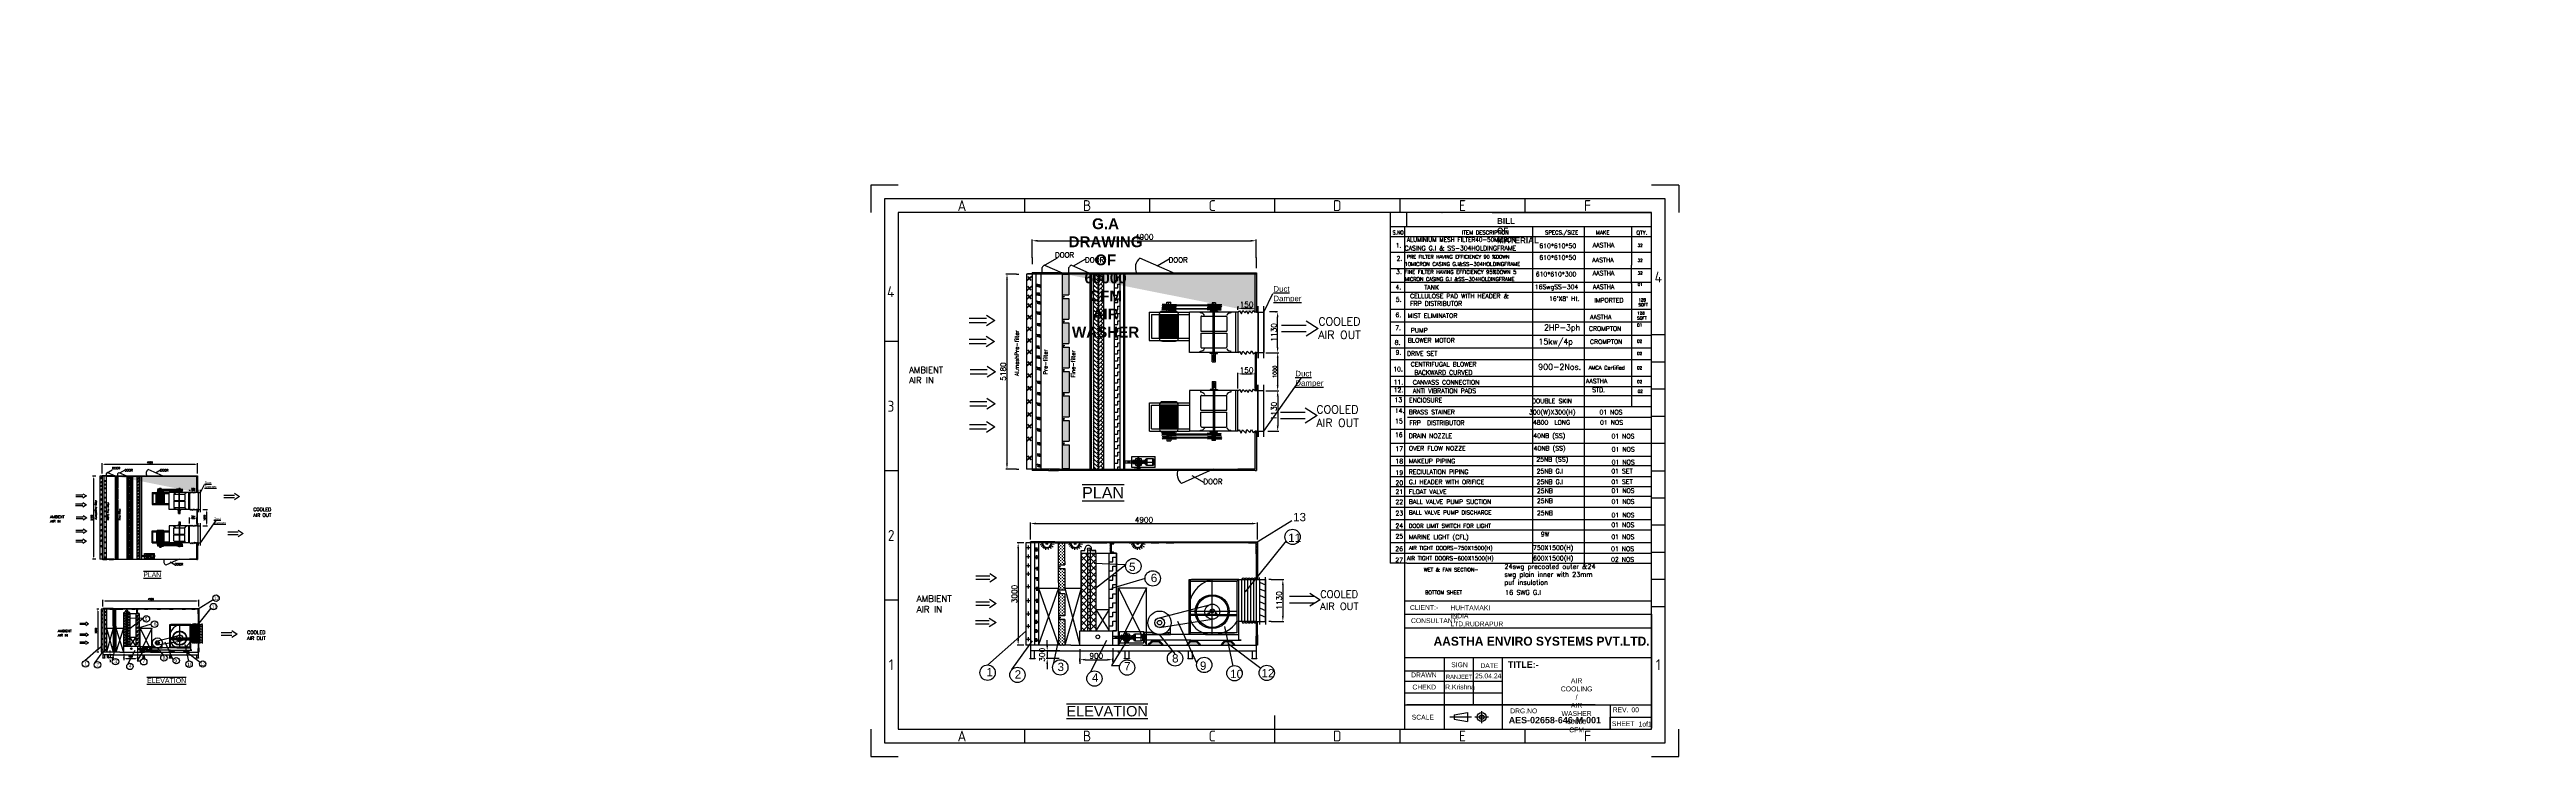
# Model space of a CAD drawing. Extents: x -10400 to 58680, y -1383 to 18331.
import ezdxf
from ezdxf.enums import TextEntityAlignment as Align

# ---------------------------------------------------------------- set-up
doc = ezdxf.new("R2010")
doc.units = 0
doc.header["$LTSCALE"] = 5
doc.header["$PDMODE"] = 3
doc.layers.get('0').update_dxf_attribs({"linetype": 'CONTINUOUS'})
doc.layers.get('DEFPOINTS').update_dxf_attribs({"linetype": 'CONTINUOUS'})
doc.layers.add('TEXT', color=5, linetype='CONTINUOUS')
doc.styles.add('BAUHAUS', font='')
doc.styles.add('ISOCP', font='isocp.shx')
doc.styles.add('ROMANS', font='romans.shx', dxfattribs={"width": 0.85, "height": 75})
doc.styles.get("Standard").update_dxf_attribs({"font": 'romans.shx', "height": 150})
doc.styles.get('BAUHAUS').set_extended_font_data('Bauhaus Md BT', bold=True)
doc.dimstyles.get("Standard").update_dxf_attribs({"dimscale": 30, "dimtxt": 2, "dimasz": 1, "dimexe": 0.5, "dimexo": 0.5, "dimgap": 0.2, "dimtad": 1, "dimdec": 0, "dimdsep": 46, "dimtxsty": 'Standard', "dimcen": 2.5, "dimadec": 0, "dimazin": 0, "dimtfac": 1, "dimtdec": 0, "dimtmove": 2, "dimatfit": 3, "dimfxl": 1, "dimtolj": 1, "dimtzin": 0, "dimarcsym": 0})
pattern_1 = [(0, (-36711, 1816.959), (2.1595551, 4.31911025), [0, -4.31911025])]
pattern_2 = [(0, (-34735.054, -86.572), (18.517561, 18.517561), [9.25878, -27.77634]), (90, (-34730.425, -91.201), (-18.517561, 18.517561), [9.25878, -27.77634])]
pattern_3 = [(0, (-33536.604, 75.388), (17.75397, 17.75397), [8.876985, -26.630954]), (90, (-33532.165, 70.95), (-17.75397, 17.75397), [8.876985, -26.630954])]
pattern_4 = [(0, (-48523.249, 1190.385), (5.0933841, 10.1867682), [0, -10.1867682])]

# ---------------------------------------------------------------- blocks, each defined once
blk = doc.blocks.new('*D24')
at = {"color": 0, "lineweight": -2, "transparency": 16777216}
for p, q in [((-6129, 5500), (-5995, 5500)), ((-6129, 5049), (-5995, 5049)), ((-6025, 5440), (-6025, 5109))]:
    blk.add_line(p, q, dxfattribs=at)
at = {"color": 0, "transparency": 16777216}
for points in [[(-6035, 5440), (-6015, 5440), (-6025, 5500)], [(-6035, 5109), (-6015, 5109), (-6025, 5049)]]:
    blk.add_solid(points, dxfattribs=at)
at = {"layer": 'DEFPOINTS', "color": 0, "transparency": 16777216}
for p in [(-6189, 5500), (-6189, 5049), (-6025, 5049)]:
    blk.add_point(p, dxfattribs=at)
at = {"color": 0, "transparency": 16777216, "insert": (-6077, 5275), "char_height": 45, "attachment_point": 5, "rotation": 90}
blk.add_mtext('\\A1;1000', dxfattribs=at)
blk = doc.blocks.new('*D22')
at = {"color": 0, "lineweight": -2, "transparency": 16777216}
for p, q in [((-6494, 5111), (-6494, 5279)), ((-6434, 5249), (-6350, 5249)), ((-6290, 5111), (-6290, 5279))]:
    blk.add_line(p, q, dxfattribs=at)
at = {"color": 0, "transparency": 16777216}
for points in [[(-6434, 5259), (-6434, 5239), (-6494, 5249)], [(-6350, 5259), (-6350, 5239), (-6290, 5249)]]:
    blk.add_solid(points, dxfattribs=at)
at = {"layer": 'DEFPOINTS', "color": 0, "transparency": 16777216}
for p in [(-6494, 5051), (-6290, 5249), (-6290, 5051)]:
    blk.add_point(p, dxfattribs=at)
at = {"color": 0, "transparency": 16777216, "insert": (-6392, 5302), "char_height": 45, "attachment_point": 5}
blk.add_mtext('\\A1;204', dxfattribs=at)
blk = doc.blocks.new('*D23')
at = {"color": 0, "lineweight": -2, "transparency": 16777216}
for p, q in [((-8599, 1455), (-8744, 1455)), ((-8714, 1515), (-8714, 1575)), ((-8714, 1455), (-8714, 1365)), ((-8606, 1365), (-8744, 1365)), ((-8714, 1305), (-8714, 1245))]:
    blk.add_line(p, q, dxfattribs=at)
at = {"color": 0, "transparency": 16777216}
for points in [[(-8724, 1515), (-8704, 1515), (-8714, 1455)], [(-8724, 1305), (-8704, 1305), (-8714, 1365)]]:
    blk.add_solid(points, dxfattribs=at)
at = {"layer": 'DEFPOINTS', "color": 0, "transparency": 16777216}
for p in [(-8539, 1455), (-8714, 1365), (-8546, 1365)]:
    blk.add_point(p, dxfattribs=at)
at = {"color": 0, "transparency": 16777216, "insert": (-8775, 1408), "char_height": 45, "attachment_point": 5, "rotation": 90}
blk.add_mtext('\\A1;300', dxfattribs=at)
blk = doc.blocks.new('*D25')
at = {"color": 0, "lineweight": -2, "transparency": 16777216}
for p, q in [((-6494, 6042), (-6494, 6054)), ((-6350, 6024), (-6434, 6024)), ((-6290, 6040), (-6290, 6054))]:
    blk.add_line(p, q, dxfattribs=at)
at = {"color": 0, "transparency": 16777216}
for points in [[(-6434, 6034), (-6434, 6014), (-6494, 6024)], [(-6350, 6034), (-6350, 6014), (-6290, 6024)]]:
    blk.add_solid(points, dxfattribs=at)
at = {"layer": 'DEFPOINTS', "color": 0, "transparency": 16777216}
for p in [(-6494, 6024), (-6494, 5982), (-6290, 5980)]:
    blk.add_point(p, dxfattribs=at)
at = {"color": 0, "transparency": 16777216, "insert": (-6392, 6076), "char_height": 45, "attachment_point": 5}
blk.add_mtext('\\A1;204', dxfattribs=at)
blk = doc.blocks.new('*D26')
at = {"color": 0, "lineweight": -2, "transparency": 16777216}
for p, q in [((-8329, 1362), (-8329, 1381)), ((-8269, 1351), (-8003, 1351)), ((-7943, 1362), (-7943, 1381))]:
    blk.add_line(p, q, dxfattribs=at)
at = {"color": 0, "transparency": 16777216}
for points in [[(-8269, 1361), (-8269, 1341), (-8329, 1351)], [(-8003, 1361), (-8003, 1341), (-7943, 1351)]]:
    blk.add_solid(points, dxfattribs=at)
at = {"layer": 'DEFPOINTS', "color": 0, "transparency": 16777216}
for p in [(-8329, 1302), (-7943, 1351), (-7943, 1302)]:
    blk.add_point(p, dxfattribs=at)
at = {"color": 0, "transparency": 16777216, "insert": (-8136, 1404), "char_height": 45, "attachment_point": 5}
blk.add_mtext('\\A1;900', dxfattribs=at)
blk = doc.blocks.new('*D27')
at = {"color": 0, "lineweight": -2, "transparency": 16777216}
for p, q in [((-9110, 6431), (-9203, 6431)), ((-9173, 6371), (-9173, 4183)), ((-9110, 4123), (-9203, 4123))]:
    blk.add_line(p, q, dxfattribs=at)
at = {"color": 0, "transparency": 16777216}
for points in [[(-9183, 6371), (-9163, 6371), (-9173, 6431)], [(-9183, 4183), (-9163, 4183), (-9173, 4123)]]:
    blk.add_solid(points, dxfattribs=at)
at = {"layer": 'DEFPOINTS', "color": 0, "transparency": 16777216}
for p in [(-9050, 6431), (-9173, 4123), (-9050, 4123)]:
    blk.add_point(p, dxfattribs=at)
at = {"color": 0, "transparency": 16777216, "insert": (-9225, 5277), "char_height": 45, "attachment_point": 5, "rotation": 90}
blk.add_mtext('\\A1;5180', dxfattribs=at)
blk = doc.blocks.new('*D28')
at = {"color": 0, "lineweight": -2, "transparency": 16777216}
for p, q in [((-9024, 2725), (-9086, 2725)), ((-9056, 2665), (-9056, 1582)), ((-9024, 1522), (-9086, 1522))]:
    blk.add_line(p, q, dxfattribs=at)
at = {"color": 0, "transparency": 16777216}
for points in [[(-9066, 2665), (-9046, 2665), (-9056, 2725)], [(-9066, 1582), (-9046, 1582), (-9056, 1522)]]:
    blk.add_solid(points, dxfattribs=at)
at = {"layer": 'DEFPOINTS', "color": 0, "transparency": 16777216}
for p in [(-8964, 2725), (-9056, 1522), (-8964, 1522)]:
    blk.add_point(p, dxfattribs=at)
at = {"color": 0, "transparency": 16777216, "insert": (-9108, 2124), "char_height": 45, "attachment_point": 5, "rotation": 90}
blk.add_mtext('\\A1;3000', dxfattribs=at)
blk = doc.blocks.new('*D29')
at = {"color": 0, "lineweight": -2, "transparency": 16777216}
for p, q in [((-8911, 2799), (-8911, 2983)), ((-8851, 2953), (-6299, 2953)), ((-6239, 2799), (-6239, 2983))]:
    blk.add_line(p, q, dxfattribs=at)
at = {"color": 0, "transparency": 16777216}
for points in [[(-8851, 2963), (-8851, 2943), (-8911, 2953)], [(-6299, 2963), (-6299, 2943), (-6239, 2953)]]:
    blk.add_solid(points, dxfattribs=at)
at = {"layer": 'DEFPOINTS', "color": 0, "transparency": 16777216}
for p in [(-6239, 2953), (-8911, 2739), (-6239, 2739)]:
    blk.add_point(p, dxfattribs=at)
at = {"color": 0, "transparency": 16777216, "insert": (-7575, 3005), "char_height": 45, "width": 4757.14, "attachment_point": 5}
blk.add_mtext('\\A1;4900', dxfattribs=at)
blk = doc.blocks.new('*D30')
at = {"color": 0, "lineweight": -2, "transparency": 16777216}
for p, q in [((-8928, 6504), (-8928, 6794)), ((-8868, 6764), (-6337, 6764)), ((-6277, 6504), (-6277, 6794))]:
    blk.add_line(p, q, dxfattribs=at)
at = {"color": 0, "transparency": 16777216}
for points in [[(-8868, 6774), (-8868, 6754), (-8928, 6764)], [(-6337, 6774), (-6337, 6754), (-6277, 6764)]]:
    blk.add_solid(points, dxfattribs=at)
at = {"layer": 'DEFPOINTS', "color": 0, "transparency": 16777216}
for p in [(-8928, 6444), (-6277, 6764), (-6277, 6444)]:
    blk.add_point(p, dxfattribs=at)
at = {"color": 0, "transparency": 16777216, "insert": (-7602, 6816), "char_height": 45, "attachment_point": 5}
blk.add_mtext('\\A1;4900', dxfattribs=at)
blk = doc.blocks.new('*D32')
at = {"color": 0, "lineweight": -2, "transparency": 16777216}
for p, q in [((23524, 9877), (23881, 9877)), ((23851, 9727), (23851, 8964)), ((23524, 8814), (23881, 8814))]:
    blk.add_line(p, q, dxfattribs=at)
at = {"color": 0, "transparency": 16777216}
for points in [[(23826, 9727), (23876, 9727), (23851, 9877)], [(23826, 8964), (23876, 8964), (23851, 8814)]]:
    blk.add_solid(points, dxfattribs=at)
at = {"layer": 'DEFPOINTS', "color": 0, "transparency": 16777216}
for p in [(23464, 9877), (23464, 8814), (23851, 8814)]:
    blk.add_point(p, dxfattribs=at)
at = {"color": 0, "transparency": 16777216, "insert": (23771, 9345), "char_height": 100, "attachment_point": 5, "rotation": 90}
blk.add_mtext('\\A1;1000', dxfattribs=at)
blk = doc.blocks.new('*D31')
at = {"color": 0, "lineweight": -2, "transparency": 16777216}
for p, q in [((22745, 8878), (22745, 9315)), ((22895, 9285), (23076, 9285)), ((23226, 8878), (23226, 9315))]:
    blk.add_line(p, q, dxfattribs=at)
at = {"color": 0, "transparency": 16777216}
for points in [[(22895, 9310), (22895, 9260), (22745, 9285)], [(23076, 9310), (23076, 9260), (23226, 9285)]]:
    blk.add_solid(points, dxfattribs=at)
at = {"layer": 'DEFPOINTS', "color": 0, "transparency": 16777216}
for p in [(23226, 9285), (22745, 8818), (23226, 8818)]:
    blk.add_point(p, dxfattribs=at)
at = {"color": 0, "transparency": 16777216, "insert": (22985, 9390), "char_height": 150, "attachment_point": 5}
blk.add_mtext('\\A1;150', dxfattribs=at)
blk = doc.blocks.new('*D34')
at = {"color": 0, "lineweight": -2, "transparency": 16777216}
for p, q in [((22744, 11074), (22744, 11143)), ((23075, 11113), (22894, 11113)), ((23225, 11070), (23225, 11143))]:
    blk.add_line(p, q, dxfattribs=at)
at = {"color": 0, "transparency": 16777216}
for points in [[(22894, 11138), (22894, 11088), (22744, 11113)], [(23075, 11138), (23075, 11088), (23225, 11113)]]:
    blk.add_solid(points, dxfattribs=at)
at = {"layer": 'DEFPOINTS', "color": 0, "transparency": 16777216}
for p in [(22744, 11113), (22744, 11014), (23225, 11010)]:
    blk.add_point(p, dxfattribs=at)
at = {"color": 0, "transparency": 16777216, "insert": (22985, 11218), "char_height": 150, "attachment_point": 5}
blk.add_mtext('\\A1;150', dxfattribs=at)
blk = doc.blocks.new('*D39')
at = {"color": 0, "lineweight": -2, "transparency": 16777216}
for p, q in [((17778, 1562), (17393, 1562)), ((17423, 1712), (17423, 1862)), ((17423, 1562), (17423, 1349)), ((17761, 1349), (17393, 1349)), ((17423, 1199), (17423, 1049))]:
    blk.add_line(p, q, dxfattribs=at)
at = {"color": 0, "transparency": 16777216}
for points in [[(17398, 1712), (17448, 1712), (17423, 1562)], [(17398, 1199), (17448, 1199), (17423, 1349)]]:
    blk.add_solid(points, dxfattribs=at)
at = {"layer": 'DEFPOINTS', "color": 0, "transparency": 16777216}
for p in [(17838, 1562), (17423, 1349), (17821, 1349)]:
    blk.add_point(p, dxfattribs=at)
at = {"color": 0, "transparency": 16777216, "insert": (17280, 1452), "char_height": 150, "attachment_point": 5, "rotation": 90}
blk.add_mtext('\\A1;300', dxfattribs=at)
blk = doc.blocks.new('*D36')
at = {"color": 0, "lineweight": -2, "transparency": 16777216}
for p, q in [((18337, 1261), (18337, 1346)), ((18487, 1316), (19101, 1316)), ((19251, 1261), (19251, 1346))]:
    blk.add_line(p, q, dxfattribs=at)
at = {"color": 0, "transparency": 16777216}
for points in [[(18487, 1341), (18487, 1291), (18337, 1316)], [(19101, 1341), (19101, 1291), (19251, 1316)]]:
    blk.add_solid(points, dxfattribs=at)
at = {"layer": 'DEFPOINTS', "color": 0, "transparency": 16777216}
for p in [(18337, 1201), (19251, 1316), (19251, 1201)]:
    blk.add_point(p, dxfattribs=at)
at = {"color": 0, "transparency": 16777216, "insert": (18794, 1421), "char_height": 150, "attachment_point": 5}
blk.add_mtext('\\A1;900', dxfattribs=at)
blk = doc.blocks.new('*D37')
at = {"color": 0, "lineweight": -2, "transparency": 16777216}
for p, q in [((16771, 4572), (16584, 4572)), ((16614, 4422), (16614, 1872)), ((16771, 1722), (16584, 1722))]:
    blk.add_line(p, q, dxfattribs=at)
at = {"color": 0, "transparency": 16777216}
for points in [[(16589, 4422), (16639, 4422), (16614, 4572)], [(16589, 1872), (16639, 1872), (16614, 1722)]]:
    blk.add_solid(points, dxfattribs=at)
at = {"layer": 'DEFPOINTS', "color": 0, "transparency": 16777216}
for p in [(16831, 4572), (16614, 1722), (16831, 1722)]:
    blk.add_point(p, dxfattribs=at)
at = {"color": 0, "transparency": 16777216, "insert": (16509, 3147), "char_height": 150, "attachment_point": 5, "rotation": 90}
blk.add_mtext('\\A1;3000', dxfattribs=at)
blk = doc.blocks.new('*D38')
at = {"color": 0, "lineweight": -2, "transparency": 16777216}
for p, q in [((16957, 4665), (16957, 5142)), ((17107, 5112), (23137, 5112)), ((23287, 4665), (23287, 5142))]:
    blk.add_line(p, q, dxfattribs=at)
at = {"color": 0, "transparency": 16777216}
for points in [[(17107, 5137), (17107, 5087), (16957, 5112)], [(23137, 5137), (23137, 5087), (23287, 5112)]]:
    blk.add_solid(points, dxfattribs=at)
at = {"layer": 'DEFPOINTS', "color": 0, "transparency": 16777216}
for p in [(23287, 5112), (16957, 4605), (23287, 4605)]:
    blk.add_point(p, dxfattribs=at)
at = {"color": 0, "transparency": 16777216, "insert": (20122, 5217), "char_height": 150, "width": 4757.14, "attachment_point": 5}
blk.add_mtext('\\A1;4900', dxfattribs=at)
blk = doc.blocks.new('*D41')
at = {"color": 0, "lineweight": -2, "transparency": 16777216}
for p, q in [((16572, 12071), (16272, 12071)), ((16302, 11921), (16302, 6780)), ((16572, 6630), (16272, 6630))]:
    blk.add_line(p, q, dxfattribs=at)
at = {"color": 0, "transparency": 16777216}
for points in [[(16277, 11921), (16327, 11921), (16302, 12071)], [(16277, 6780), (16327, 6780), (16302, 6630)]]:
    blk.add_solid(points, dxfattribs=at)
at = {"layer": 'DEFPOINTS', "color": 0, "transparency": 16777216}
for p in [(16632, 12071), (16302, 6630), (16632, 6630)]:
    blk.add_point(p, dxfattribs=at)
at = {"color": 0, "transparency": 16777216, "insert": (16197, 9350), "char_height": 150, "attachment_point": 5, "rotation": 90}
blk.add_mtext('\\A1;5180', dxfattribs=at)
blk = doc.blocks.new('*D44')
at = {"color": 0, "lineweight": -2, "transparency": 16777216}
for p, q in [((17004, 12524), (17004, 13029)), ((17154, 12999), (23103, 12999)), ((23253, 12524), (23253, 13029))]:
    blk.add_line(p, q, dxfattribs=at)
at = {"color": 0, "transparency": 16777216}
for points in [[(17154, 13024), (17154, 12974), (17004, 12999)], [(23103, 13024), (23103, 12974), (23253, 12999)]]:
    blk.add_solid(points, dxfattribs=at)
at = {"layer": 'DEFPOINTS', "color": 0, "transparency": 16777216}
for p in [(17004, 12464), (23253, 12999), (23253, 12464)]:
    blk.add_point(p, dxfattribs=at)
at = {"color": 0, "transparency": 16777216, "insert": (20129, 13104), "char_height": 150, "attachment_point": 5}
blk.add_mtext('\\A1;4900', dxfattribs=at)
blk = doc.blocks.new('*D45')
at = {"color": 0, "lineweight": -2, "transparency": 16777216}
for p, q in [((23589, 8814), (23882, 8814)), ((23852, 8664), (23852, 7839)), ((23573, 7689), (23882, 7689))]:
    blk.add_line(p, q, dxfattribs=at)
at = {"color": 0, "transparency": 16777216}
for points in [[(23827, 8664), (23877, 8664), (23852, 8814)], [(23827, 7839), (23877, 7839), (23852, 7689)]]:
    blk.add_solid(points, dxfattribs=at)
at = {"layer": 'DEFPOINTS', "color": 0, "transparency": 16777216}
for p in [(23529, 8814), (23513, 7689), (23852, 7689)]:
    blk.add_point(p, dxfattribs=at)
at = {"color": 0, "transparency": 16777216, "insert": (23747, 8251), "char_height": 150, "attachment_point": 5, "rotation": 90}
blk.add_mtext('\\A1;1130', dxfattribs=at)
blk = doc.blocks.new('*D46')
at = {"color": 0, "lineweight": -2, "transparency": 16777216}
for p, q in [((23791, 11012), (23820, 11012)), ((23850, 10027), (23850, 10862)), ((23791, 9877), (23820, 9877))]:
    blk.add_line(p, q, dxfattribs=at)
at = {"color": 0, "transparency": 16777216}
for points in [[(23825, 10862), (23875, 10862), (23850, 11012)], [(23825, 10027), (23875, 10027), (23850, 9877)]]:
    blk.add_solid(points, dxfattribs=at)
at = {"layer": 'DEFPOINTS', "color": 0, "transparency": 16777216}
for p in [(23850, 11012), (23851, 11012), (23851, 9877)]:
    blk.add_point(p, dxfattribs=at)
at = {"color": 0, "transparency": 16777216, "insert": (23745, 10445), "char_height": 150, "attachment_point": 5, "rotation": 90}
blk.add_mtext('\\A1;1130', dxfattribs=at)
blk = doc.blocks.new('*D47')
at = {"color": 0, "lineweight": -2, "transparency": 16777216}
for p, q in [((23666, 3548), (24026, 3548)), ((23996, 3398), (23996, 2533)), ((23666, 2383), (24026, 2383))]:
    blk.add_line(p, q, dxfattribs=at)
at = {"color": 0, "transparency": 16777216}
for points in [[(23971, 3398), (24021, 3398), (23996, 3548)], [(23971, 2533), (24021, 2533), (23996, 2383)]]:
    blk.add_solid(points, dxfattribs=at)
at = {"layer": 'DEFPOINTS', "color": 0, "transparency": 16777216}
for p in [(23606, 3548), (23606, 2383), (23996, 2383)]:
    blk.add_point(p, dxfattribs=at)
at = {"color": 0, "transparency": 16777216, "insert": (23891, 2966), "char_height": 150, "attachment_point": 5, "rotation": 90}
blk.add_mtext('\\A1;1130', dxfattribs=at)

msp = doc.modelspace()

# ---------------------------------------------------------------- hatches: boundary and pattern name
h = msp.add_hatch()
h.set_pattern_fill('CROSS', color=0, scale=6.624865, style=0)
h.set_pattern_definition([(0, (-23373.188, 1427.377), (42.067893, 42.067893), [21.033946, -63.10184]), (90, (-23362.67, 1416.86), (-42.067893, 42.067893), [21.033946, -63.10184])])
h.paths.add_polyline_path([(36169, 13557.2), (36169, 14433.7), (36002.2, 14433.7), (36002.2, 13557.2)], flags=9)
h.paths.add_polyline_path([(35391.6, 13561.2), (35391.6, 14930.2), (35224.8, 14930.2), (35224.8, 13561.2)], flags=9)
h.paths.add_polyline_path([(34590.4, 13599.6), (34590.4, 15069.2), (34423.6, 15069.2), (34423.6, 13599.6)], flags=9)
h.paths.add_polyline_path([(54518.5, 13442.2), (55376.6, 13442.2), (55376.6, 13716.8), (54518.5, 13716.8)], flags=9)
h.paths.add_polyline_path([(53995.3, 6526.8), (54228.4, 6526.8), (54228.4, 6675.1), (53995.3, 6675.1)], flags=9)
h.paths.add_polyline_path([(53290.4, 4388.4), (54822.9, 4388.4), (54822.9, 4647.3), (53290.4, 4647.3)], flags=9)
h.paths.add_polyline_path([(50419, 4415), (51975.2, 4415), (51975.2, 4616.3), (50419, 4616.3)], flags=9)
h.paths.add_polyline_path([(53265.2, 4695.2), (57115, 4695.2), (57115, 5586.8), (53265.2, 5586.8)], flags=9)
h.paths.add_polyline_path([(50402.3, 5242.4), (52731.9, 5242.4), (52731.9, 5443.8), (50402.3, 5443.8)], flags=9)
h.paths.add_polyline_path([(56321.6, 6466.8), (56979.1, 6466.8), (56979.1, 6626.8), (56321.6, 6626.8)], flags=9)
h.paths.add_polyline_path([(56321.6, 6899.6), (56979.1, 6899.6), (56979.1, 7059.6), (56321.6, 7059.6)], flags=9)
h.paths.add_polyline_path([(56314, 6030.5), (56971.5, 6030.5), (56971.5, 6190.4), (56314, 6190.4)], flags=9)
h.paths.add_polyline_path([(56314, 5642.2), (56971.5, 5642.2), (56971.5, 5802.1), (56314, 5802.1)], flags=9)
h.paths.add_polyline_path([(56329.7, 7257), (56987.2, 7257), (56987.2, 7416.9), (56329.7, 7416.9)], flags=9)
h.paths.add_polyline_path([(56329.7, 7747.9), (56987.2, 7747.9), (56987.2, 7907.8), (56329.7, 7907.8)], flags=9)
h.paths.add_polyline_path([(56329.7, 8143.6), (56987.2, 8143.6), (56987.2, 8303.5), (56329.7, 8303.5)], flags=9)
h.paths.add_polyline_path([(56321.1, 8467.7), (56943.1, 8467.7), (56943.1, 8627.7), (56321.1, 8627.7)], flags=9)
h.paths.add_polyline_path([(56321.1, 8851.8), (56943.1, 8851.8), (56943.1, 9011.7), (56321.1, 9011.7)], flags=9)
h.paths.add_polyline_path([(56336, 9180.5), (56993.6, 9180.5), (56993.6, 9340.4), (56336, 9340.4)], flags=9)
h.paths.add_polyline_path([(56336, 9646.7), (56993.6, 9646.7), (56993.6, 9806.7), (56336, 9806.7)], flags=9)
h.paths.add_polyline_path([(54067.1, 5610.9), (55093.6, 5610.9), (55093.6, 5836.9), (54067.1, 5836.9)], flags=9)
h.paths.add_polyline_path([(54062.4, 5989.2), (55093.6, 5989.2), (55093.6, 6215.3), (54062.4, 6215.3)], flags=9)
h.paths.add_polyline_path([(53972.6, 7297.5), (54384.6, 7297.5), (54384.6, 7445.8), (53972.6, 7445.8)], flags=9)
h.paths.add_polyline_path([(53972.6, 7739.6), (54384.6, 7739.6), (54384.6, 7888), (53972.6, 7888)], flags=9)
h.paths.add_polyline_path([(53984.8, 8431.6), (54674.6, 8431.6), (54674.6, 8579.9), (53984.8, 8579.9)], flags=9)
h.paths.add_polyline_path([(53983.9, 8816.7), (54673.7, 8816.7), (54673.7, 8965), (53983.9, 8965)], flags=9)
h.paths.add_polyline_path([(49939.1, 5569.9), (50283.5, 5569.9), (50283.5, 5813.7), (49939.1, 5813.7)], flags=9)
h.paths.add_polyline_path([(50346.9, 5585.9), (53016.8, 5585.9), (53016.8, 5811.9), (50346.9, 5811.9)], flags=9)
h.paths.add_polyline_path([(49938.1, 5979.1), (50282.5, 5979.1), (50282.5, 6222.9), (49938.1, 6222.9)], flags=9)
h.paths.add_polyline_path([(49943.5, 6434.2), (50287.9, 6434.2), (50287.9, 6678), (49943.5, 6678)], flags=9)
h.paths.add_polyline_path([(49943.5, 6814.1), (50295.7, 6814.1), (50295.7, 7057.9), (49943.5, 7057.9)], flags=9)
h.paths.add_polyline_path([(49943.5, 7272.7), (50287.9, 7272.7), (50287.9, 7516.5), (49943.5, 7516.5)], flags=9)
h.paths.add_polyline_path([(49943.5, 7682.6), (50287.9, 7682.6), (50287.9, 7926.4), (49943.5, 7926.4)], flags=9)
h.paths.add_polyline_path([(49943.5, 8053.3), (50241.5, 8053.3), (50241.5, 8297), (49943.5, 8297)], flags=9)
h.paths.add_polyline_path([(49943.5, 8378.5), (50287.9, 8378.5), (50287.9, 8622.3), (49943.5, 8622.3)], flags=9)
h.paths.add_polyline_path([(49966.7, 8745.4), (50280.2, 8745.4), (50280.2, 8989.2), (49966.7, 8989.2)], flags=9)
h.paths.add_polyline_path([(49966.7, 9166.5), (50287.9, 9166.5), (50287.9, 9410.3), (49966.7, 9410.3)], flags=9)
h.paths.add_polyline_path([(53982.9, 9603), (54835.2, 9603), (54835.2, 9829), (53982.9, 9829)], flags=9)
h.paths.add_polyline_path([(49966.7, 9612.9), (50287.9, 9612.9), (50287.9, 9856.7), (49966.7, 9856.7)], flags=9)
h.paths.add_polyline_path([(49947.1, 10123), (50268.3, 10123), (50268.3, 10366.8), (49947.1, 10366.8)], flags=9)
h.paths.add_polyline_path([(49955, 10617.4), (50276.1, 10617.4), (50276.1, 10861.2), (49955, 10861.2)], flags=9)
h.paths.add_polyline_path([(50391.2, 10582), (51811, 10582), (51811, 10730.3), (50391.2, 10730.3)], flags=9)
h.paths.add_polyline_path([(53942.3, 10937.4), (56904.1, 10937.4), (56904.1, 11163.4), (53942.3, 11163.4)], flags=9)
h.paths.add_polyline_path([(56326.6, 10122.4), (56984.2, 10122.4), (56984.2, 10282.3), (56326.6, 10282.3)], flags=9)
h.paths.add_polyline_path([(58127.3, 11746.6), (58353.2, 11746.6), (58353.2, 11906.5), (58127.3, 11906.5)], flags=9)
h.paths.add_polyline_path([(58106.2, 12092.9), (58332.2, 12092.9), (58332.2, 12252.9), (58106.2, 12252.9)], flags=9)
h.paths.add_polyline_path([(58106.2, 12597.2), (58332.2, 12597.2), (58332.2, 12757.1), (58106.2, 12757.1)], flags=9)
h.paths.add_polyline_path([(58106.2, 13119.1), (58332.2, 13119.1), (58332.2, 13279), (58106.2, 13279)], flags=9)
h.paths.add_polyline_path([(58106.2, 13565.6), (58332.2, 13565.6), (58332.2, 13725.5), (58106.2, 13725.5)], flags=9)
h.paths.add_polyline_path([(58106.2, 14151.7), (58301.7, 14151.7), (58301.7, 14311.6), (58106.2, 14311.6)], flags=9)
h.paths.add_polyline_path([(58106.2, 14399), (58525.1, 14399), (58525.1, 14746.8), (58106.2, 14746.8)], flags=9)
h.paths.add_polyline_path([(58152.9, 14880), (58571.8, 14880), (58571.8, 15227.8), (58152.9, 15227.8)], flags=9)
h.paths.add_polyline_path([(58124.7, 15633.5), (58320.2, 15633.5), (58320.2, 15793.4), (58124.7, 15793.4)], flags=9)
h.paths.add_polyline_path([(58124.7, 16041.9), (58350.6, 16041.9), (58350.6, 16201.8), (58124.7, 16201.8)], flags=9)
h.paths.add_polyline_path([(58124.7, 16505.3), (58350.6, 16505.3), (58350.6, 16665.3), (58124.7, 16665.3)], flags=9)
h.paths.add_polyline_path([(58124.7, 17051.3), (58350.6, 17051.3), (58350.6, 17211.3), (58124.7, 17211.3)], flags=9)
h.paths.add_polyline_path([(50427.8, 15988.5), (53486.2, 15988.5), (53486.2, 16136.8), (50427.8, 16136.8)], flags=9)
h.paths.add_polyline_path([(50433.1, 16220), (54155.4, 16220), (54155.4, 16368.3), (50433.1, 16368.3)], flags=9)
h.paths.add_polyline_path([(50427, 16465.7), (53565.4, 16465.7), (53565.4, 16614), (50427, 16614)], flags=9)
h.paths.add_polyline_path([(50432.4, 16696.3), (54253.6, 16696.3), (54253.6, 16844.6), (50432.4, 16844.6)], flags=9)
h.paths.add_polyline_path([(50433.1, 16938.2), (52742.8, 16938.2), (52742.8, 17086.5), (50433.1, 17086.5)], flags=9)
h.paths.add_polyline_path([(35541.5, 16909.6), (36159.7, 16909.6), (36159.7, 17127.2), (35541.5, 17127.2)], flags=9)
h.paths.add_polyline_path([(36383.1, 16770.2), (37001.3, 16770.2), (37001.3, 16987.8), (36383.1, 16987.8)], flags=9)
h.paths.add_polyline_path([(50345.8, 5995.1), (53015.7, 5995.1), (53015.7, 6221.1), (50345.8, 6221.1)], flags=9)
h.paths.add_polyline_path([(50360, 6381.8), (51913.9, 6381.8), (51913.9, 6607.8), (50360, 6607.8)], flags=9)
h.paths.add_polyline_path([(50372.9, 6845.3), (52748.5, 6845.3), (52748.5, 6993.6), (50372.9, 6993.6)], flags=9)
h.paths.add_polyline_path([(50372.9, 7327), (52677.9, 7327), (52677.9, 7475.3), (50372.9, 7475.3)], flags=9)
h.paths.add_polyline_path([(50372.9, 7711.2), (52480.1, 7711.2), (52480.1, 7859.6), (50372.9, 7859.6)], flags=9)
h.paths.add_polyline_path([(53972.6, 8103.2), (54384.6, 8103.2), (54384.6, 8251.5), (53972.6, 8251.5)], flags=9)
h.paths.add_polyline_path([(50372.9, 8075.9), (51345.3, 8075.9), (51345.3, 8224.2), (50372.9, 8224.2)], flags=9)
h.paths.add_polyline_path([(50368.2, 8431.1), (52320, 8431.1), (52320, 8579.4), (50368.2, 8579.4)], flags=9)
h.paths.add_polyline_path([(50372.9, 8798.4), (51877.4, 8798.4), (51877.4, 8946.7), (50372.9, 8946.7)], flags=9)
h.paths.add_polyline_path([(50372.9, 9190.2), (51552.5, 9190.2), (51552.5, 9338.5), (50372.9, 9338.5)], flags=9)
h.paths.add_polyline_path([(53960.7, 9200.4), (54813, 9200.4), (54813, 9426.4), (53960.7, 9426.4)], flags=9)
h.paths.add_polyline_path([(50368.2, 9653.1), (51835, 9653.1), (51835, 9801.5), (50368.2, 9801.5)], flags=9)
h.paths.add_polyline_path([(53972.5, 10058.5), (54824.8, 10058.5), (54824.8, 10284.6), (53972.5, 10284.6)], flags=9)
h.paths.add_polyline_path([(50372.9, 10107.4), (51481.8, 10107.4), (51481.8, 10255.8), (50372.9, 10255.8)], flags=9)
h.paths.add_polyline_path([(53971.2, 10589.1), (56926, 10589.1), (56926, 10737.4), (53971.2, 10737.4)], flags=9)
h.paths.add_polyline_path([(49945.4, 11002.3), (50336.3, 11002.3), (50336.3, 11246.1), (49945.4, 11246.1)], flags=9)
h.paths.add_polyline_path([(50372.9, 10972.8), (51543.1, 10972.8), (51543.1, 11121.1), (50372.9, 11121.1)], flags=9)
h.paths.add_polyline_path([(54539.8, 13988.6), (55855.6, 13988.6), (55855.6, 14228.8), (54539.8, 14228.8)], flags=9)
h.paths.add_polyline_path([(54177.2, 816.2), (57691.1, 816.2), (57691.1, 1485), (54177.2, 1485)], flags=9)
h.paths.add_polyline_path([(54569, 16989), (56082, 16989), (56082, 17232.8), (54569, 17232.8)], flags=9)
h.paths.add_polyline_path([(56403.3, 13506), (57738.3, 13506), (57738.3, 13749.8), (56403.3, 13749.8)], flags=9)
h.paths.add_polyline_path([(56363.4, 13983.4), (57698.5, 13983.4), (57698.5, 14227.2), (56363.4, 14227.2)], flags=9)
h.paths.add_polyline_path([(54112.2, 15020.8), (55408.5, 15020.8), (55408.5, 15311), (54112.2, 15311)], flags=9)
h.paths.add_polyline_path([(56566.6, 15013.1), (57770.1, 15013.1), (57770.1, 15256.9), (56566.6, 15256.9)], flags=9)
h.paths.add_polyline_path([(32894.5, 17496.8), (44706.4, 17496.8), (44706.4, 18308.3), (32894.5, 18308.3)], flags=9)
h.paths.add_polyline_path([(56388.2, 14404.2), (57320.8, 14404.2), (57320.8, 14648), (56388.2, 14648)], flags=9)
h.paths.add_polyline_path([(56488, 17014.7), (57420.5, 17014.7), (57420.5, 17258.5), (56488, 17258.5)], flags=9)
h.paths.add_polyline_path([(56507.9, 15579.9), (57440.5, 15579.9), (57440.5, 15823.7), (56507.9, 15823.7)], flags=9)
h.paths.add_polyline_path([(56488, 15998.4), (57420.5, 15998.4), (57420.5, 16242.2), (56488, 16242.2)], flags=9)
h.paths.add_polyline_path([(56468, 16476.7), (57400.6, 16476.7), (57400.6, 16720.5), (56468, 16720.5)], flags=9)
h.paths.add_polyline_path([(54323.2, 16047.6), (55991, 16047.6), (55991, 16291.3), (54323.2, 16291.3)], flags=9)
h.paths.add_polyline_path([(44445.2, 5614.4), (45952.4, 5614.4), (45952.4, 6348.6), (44445.2, 6348.6)], flags=9)
h.paths.add_polyline_path([(44855.3, 13750.2), (46321.9, 13750.2), (46321.9, 14464.7), (44855.3, 14464.7)], flags=9)
h.paths.add_polyline_path([(31955.2, 5855.7), (33033.3, 5855.7), (33033.3, 6381), (31955.2, 6381)], flags=9)
h.paths.add_polyline_path([(31447.9, 13379.5), (32572.4, 13379.5), (32572.4, 13927.3), (31447.9, 13927.3)], flags=9)
h.paths.add_polyline_path([(49933.2, 11395.1), (50254.4, 11395.1), (50254.4, 11638.9), (49933.2, 11638.9)], flags=9)
h.paths.add_polyline_path([(50533.3, 14433.1), (51793, 14433.1), (51793, 14581.5), (50533.3, 14581.5)], flags=9)
h.paths.add_polyline_path([(50412, 15052.6), (52947.7, 15052.6), (52947.7, 15365.8), (50412, 15365.8)], flags=9)
h.paths.add_polyline_path([(38725.5, 16770.2), (39343.7, 16770.2), (39343.7, 16987.8), (38725.5, 16987.8)], flags=9)
h.paths.add_polyline_path([(35661.2, 4005.2), (35957.3, 4005.2), (35957.3, 4483), (35661.2, 4483)], flags=9)
h.paths.add_polyline_path([(34470.9, 3795.1), (34767, 3795.1), (34767, 4272.9), (34470.9, 4272.9)], flags=9)
h.paths.add_polyline_path([(33657.9, 3860.2), (33954, 3860.2), (33954, 4338), (33657.9, 4338)], flags=9)
h.paths.add_polyline_path([(36629.7, 3707.1), (36925.8, 3707.1), (36925.8, 4184.9), (36629.7, 4184.9)], flags=9)
h.paths.add_polyline_path([(38262.9, 6486.5), (38559, 6486.5), (38559, 6964.3), (38262.9, 6964.3)], flags=9)
h.paths.add_polyline_path([(37654, 6795.8), (37950.1, 6795.8), (37950.1, 7273.6), (37654, 7273.6)], flags=9)
h.paths.add_polyline_path([(41326.5, 3829.7), (41802.7, 3829.7), (41802.7, 4307.5), (41326.5, 4307.5)], flags=9)
h.paths.add_polyline_path([(38855.2, 4243.3), (39151.3, 4243.3), (39151.3, 4721.1), (38855.2, 4721.1)], flags=9)
h.paths.add_polyline_path([(37515.5, 4024), (37811.6, 4024), (37811.6, 4501.8), (37515.5, 4501.8)], flags=9)
h.paths.add_polyline_path([(41638.5, 15900.4), (43026.1, 15900.4), (43026.1, 16227.3), (41638.5, 16227.3)], flags=9)
h.paths.add_polyline_path([(42252.9, 13529.1), (43640.5, 13529.1), (43640.5, 13856), (42252.9, 13856)], flags=9)
h.paths.add_polyline_path([(54569, 16568.4), (56082, 16568.4), (56082, 16812.2), (54569, 16812.2)], flags=9)
h.paths.add_polyline_path([(39631.9, 4038.5), (39928, 4038.5), (39928, 4516.3), (39631.9, 4516.3)], flags=9)
h.paths.add_polyline_path([(40453.9, 3807.7), (40930.1, 3807.7), (40930.1, 4285.5), (40453.9, 4285.5)], flags=9)
h.paths.add_polyline_path([(50743.7, 12377.9), (52210.5, 12377.9), (52210.5, 12526.3), (50743.7, 12526.3)], flags=9)
h.paths.add_polyline_path([(51282, 3773.5), (55735.5, 3773.5), (55735.5, 4135.7), (51282, 4135.7)], flags=9)
h.paths.add_polyline_path([(54126.3, 15552.1), (56092.1, 15552.1), (56092.1, 15877.1), (54126.3, 15877.1)], flags=9)
h.paths.add_polyline_path([(56483.4, 11756), (57029, 11756), (57029, 11999.8), (56483.4, 11999.8)], flags=9)
h.paths.add_polyline_path([(53938.1, 11350.7), (55613.6, 11350.7), (55613.6, 11594.5), (53938.1, 11594.5)], flags=9)
h.paths.add_polyline_path([(50487, 11391.3), (51113.7, 11391.3), (51113.7, 11501.9), (50487, 11501.9)], flags=9)
h.paths.add_polyline_path([(49857.7, 3302.7), (51760, 3302.7), (51760, 3664.9), (49857.7, 3664.9)], flags=9)
h.paths.add_polyline_path([(52191.5, 1296.6), (53235.2, 1296.6), (53235.2, 1658.8), (52191.5, 1658.8)], flags=9)
h.paths.add_polyline_path([(56343.1, 12582.1), (57874.3, 12582.1), (57874.3, 12786), (56343.1, 12786)], flags=9)
h.paths.add_polyline_path([(49977.3, 11744.4), (50368.1, 11744.4), (50368.1, 11988.1), (49977.3, 11988.1)], flags=9)
h.paths.add_polyline_path([(50536.4, 15596.5), (50929.6, 15596.5), (50929.6, 15744.8), (50536.4, 15744.8)], flags=9)
h.paths.add_polyline_path([(50516.9, 12084.5), (52195.6, 12084.5), (52195.6, 12232.8), (50516.9, 12232.8)], flags=9)
h.paths.add_polyline_path([(49977.3, 12033.4), (50368.1, 12033.4), (50368.1, 12277.2), (49977.3, 12277.2)], flags=9)
h.paths.add_polyline_path([(49967.9, 12506.2), (50358.8, 12506.2), (50358.8, 12750), (49967.9, 12750)], flags=9)
h.paths.add_polyline_path([(49949.3, 13117.9), (50208.6, 13117.9), (50208.6, 13361.7), (49949.3, 13361.7)], flags=9)
h.paths.add_polyline_path([(49916.2, 13476.4), (50175.5, 13476.4), (50175.5, 13720.2), (49916.2, 13720.2)], flags=9)
h.paths.add_polyline_path([(50643.6, 13962.4), (51074.4, 13962.4), (51074.4, 14110.8), (50643.6, 14110.8)], flags=9)
h.paths.add_polyline_path([(50388.3, 17174.6), (53507.9, 17174.6), (53507.9, 17322.9), (50388.3, 17322.9)], flags=9)
h.paths.add_polyline_path([(37803.8, 2640.3), (40566.7, 2640.3), (40566.7, 3322.9), (37803.8, 3322.9)], flags=9)
h.paths.add_polyline_path([(54174.8, 12557.3), (55941.1, 12557.3), (55941.1, 12870.8), (54174.8, 12870.8)], flags=9)
h.paths.add_polyline_path([(49966.3, 14039.8), (50225.5, 14039.8), (50225.5, 14283.6), (49966.3, 14283.6)], flags=9)
h.paths.add_polyline_path([(51092.7, 896.7), (52258.7, 896.7), (52258.7, 1258.9), (51092.7, 1258.9)], flags=9)
h.paths.add_polyline_path([(51130.5, 1291.4), (52161.6, 1291.4), (52161.6, 1601), (51130.5, 1601)], flags=9)
h.paths.add_polyline_path([(50492.5, 11739.3), (52124.1, 11739.3), (52124.1, 11887.7), (50492.5, 11887.7)], flags=9)
h.paths.add_polyline_path([(49987.8, 14393), (50239.4, 14393), (50239.4, 14636.7), (49987.8, 14636.7)], flags=9)
h.paths.add_polyline_path([(49990.1, 15610.1), (50249.4, 15610.1), (50249.4, 15853.9), (49990.1, 15853.9)], flags=9)
h.paths.add_polyline_path([(56236.4, 12076.8), (57169, 12076.8), (57169, 12320.6), (56236.4, 12320.6)], flags=9)
h.paths.add_polyline_path([(49990.5, 15141.3), (50249.7, 15141.3), (50249.7, 15385.1), (49990.5, 15385.1)], flags=9)
h.paths.add_polyline_path([(50502.4, 13116.2), (51295.8, 13116.2), (51295.8, 13264.5), (50502.4, 13264.5)], flags=9)
h.paths.add_polyline_path([(49966.5, 16049.6), (50225.7, 16049.6), (50225.7, 16293.4), (49966.5, 16293.4)], flags=9)
h.paths.add_polyline_path([(50533.6, 13595.8), (51727.3, 13595.8), (51727.3, 13744.1), (50533.6, 13744.1)], flags=9)
h.paths.add_polyline_path([(49983, 16531.3), (50242.3, 16531.3), (50242.3, 16775.1), (49983, 16775.1)], flags=9)
h.paths.add_polyline_path([(50606.5, 12678.1), (52266.3, 12678.1), (52266.3, 12826.5), (50606.5, 12826.5)], flags=9)
h.paths.add_polyline_path([(49971.9, 17007.2), (50208, 17007.2), (50208, 17251), (49971.9, 17251)], flags=9)
h.paths.add_polyline_path([(52966.8, 17792.2), (55822, 17792.2), (55822, 18226.8), (52966.8, 18226.8)], flags=9)
h.paths.add_polyline_path([(58113.8, -456.1), (58679.6, -456.1), (58679.6, -93.9), (58113.8, -93.9)], flags=9)
h.paths.add_polyline_path([(58086.9, 17466.9), (58560.8, 17466.9), (58560.8, 17698.8), (58086.9, 17698.8)], flags=9)
h.paths.add_polyline_path([(56624.9, 17494.6), (57206.3, 17494.6), (57206.3, 17706.4), (56624.9, 17706.4)], flags=9)
h.paths.add_polyline_path([(54796.3, 17429.5), (56214.6, 17429.5), (56214.6, 17752.2), (54796.3, 17752.2)], flags=9)
h.paths.add_polyline_path([(51799.1, 17488.3), (53745.1, 17488.3), (53745.1, 17700.1), (51799.1, 17700.1)], flags=9)
h.paths.add_polyline_path([(49839.7, 17490.4), (50376.1, 17490.4), (50376.1, 17702.1), (49839.7, 17702.1)], flags=9)
h.paths.add_polyline_path([(53408.7, -371.1), (55201.7, -371.1), (55201.7, 107.4), (53408.7, 107.4)], flags=9)
h.paths.add_polyline_path([(57883.3, 64.9), (58380.8, 64.9), (58380.8, 427.1), (57883.3, 427.1)], flags=9)
h.paths.add_polyline_path([(57172.8, -441.4), (58079.3, -441.4), (58079.3, -79.2), (57172.8, -79.2)], flags=9)
h.paths.add_polyline_path([(53371.7, 1648.5), (54604.6, 1648.5), (54604.6, 2126.9), (53371.7, 2126.9)], flags=9)
h.paths.add_polyline_path([(57181.6, 68), (57842.6, 68), (57842.6, 430.2), (57181.6, 430.2)], flags=9)
h.paths.add_polyline_path([(53458.1, 24), (54528.1, 24), (54528.1, 386.2), (53458.1, 386.2)], flags=9)
h.paths.add_polyline_path([(49885.5, -205.2), (50778.6, -205.2), (50778.6, 157), (49885.5, 157)], flags=9)
h.paths.add_polyline_path([(52373.6, 1672.2), (53116.4, 1672.2), (53116.4, 2034.4), (52373.6, 2034.4)], flags=9)
h.paths.add_polyline_path([(51320.9, 1699.8), (52009.1, 1699.8), (52009.1, 2062), (51320.9, 2062)], flags=9)
h.paths.add_polyline_path([(49909, 890.1), (50856.4, 890.1), (50856.4, 1252.3), (49909, 1252.3)], flags=9)
h.paths.add_polyline_path([(49856.6, 1334.3), (50872, 1334.3), (50872, 1696.5), (49856.6, 1696.5)], flags=9)
h.paths.add_polyline_path([(49820.9, 3780.3), (50932, 3780.3), (50932, 4142.5), (49820.9, 4142.5)], flags=9)
h.paths.add_polyline_path([(51017.1, 2392.3), (58301.5, 2392.3), (58301.5, 3101.8), (51017.1, 3101.8)], flags=9)
h.paths.add_polyline_path([(51024.2, 18314.5), (51044.4, 18314.5), (51044.4, 18330.9), (51024.2, 18330.9)], flags=9)
h.paths.add_polyline_path([(42208.4, 8182.4), (42684.6, 8182.4), (42684.6, 8660.2), (42208.4, 8660.2)], flags=9)
h.paths.add_polyline_path([(42073.2, 7604.7), (42549.4, 7604.7), (42549.4, 8082.5), (42073.2, 8082.5)], flags=9)
h.paths.add_polyline_path([(37567.6, 9645.4), (38905.1, 9645.4), (38905.1, 10309.6), (37567.6, 10309.6)], flags=9)
h.paths.add_polyline_path([(39698.3, 10561.4), (40316.5, 10561.4), (40316.5, 10779), (39698.3, 10779)], flags=9)
h = msp.add_hatch()
h.set_pattern_fill('DOTS', color=0, scale=6.416862, style=0)
h.set_pattern_definition([(0, (-48974.33, 1187.593), (5.0933841, 10.1867682), [0, -10.1867682])])
h.paths.add_polyline_path([(17287.7, 12101), (17004.8, 12101), (17004.8, 12068.9), (17287.7, 12068.9)])
h = msp.add_hatch()
h.set_pattern_fill('DOTS', color=0, scale=6.416862, style=0)
h.set_pattern_definition([(0, (-48792.99, 1190.219), (5.0933841, 10.1867682), [0, -10.1867682])])
h.paths.add_polyline_path([(17469, 12103.6), (17186.2, 12103.6), (17186.1, 12071.5), (17469, 12071.5)])
h = msp.add_hatch()
h.set_pattern_fill('DOTS', color=0, scale=6.416862, style=0)
h.set_pattern_definition([(0, (-48516.072, 1191.342), (5.0933841, 10.1867682), [0, -10.1867682])])
h.paths.add_polyline_path([(17745.9, 12104.7), (17463.1, 12104.7), (17463, 12072.6), (17745.9, 12072.6)])
h = msp.add_hatch()
h.set_pattern_fill('DOTS', color=0, scale=6.416862, style=0)
h.set_pattern_definition(pattern_4)
edge = h.paths.add_edge_path()
edge.add_line((17738.7, 12103.8), (23257.3, 12103.8))
edge.add_line((20271.9, 12072.1), (23225.2, 12072.1))
edge.add_line((19396.9, 12071.7), (19541.3, 12071.7))
edge.add_line((19764.8, 12071.7), (19881.8, 12071.7))
edge.add_line((19604.4, 12071.7), (19764.8, 12071.7))
edge.add_line((19436.5, 12071.7), (19604.4, 12071.7))
edge.add_line((19764.8, 12071.7), (20272.7, 12071.7))
edge.add_line((19147.7, 12071.7), (19436.5, 12071.7))
edge.add_line((18720.6, 12071.7), (19147.7, 12071.7))
edge.add_line((18560.2, 12071.7), (18720.6, 12071.7))
edge.add_line((18463.9, 12071.7), (18560.2, 12071.7))
edge.add_line((17738.7, 12071.7), (18341.5, 12071.7))
edge.add_line((18303.5, 12071.7), (18285.3, 12071.7))
edge.add_line((18303.5, 12071.7), (18463.9, 12071.7))
edge.add_line((23257.3, 12072.1), (23257.3, 11010.2))
edge.add_line((23225.2, 11010.1), (23225.2, 12072.1))
edge.add_line((23257.3, 11010.2), (23225.2, 11010.2))
h = msp.add_hatch()
h.set_pattern_fill('DOTS', color=0, scale=6.416862, style=0)
h.set_pattern_definition(pattern_4)
edge = h.paths.add_edge_path()
edge.add_line((17738.7, 12103.8), (23257.3, 12103.8))
edge.add_line((19764.8, 12071.7), (20272.7, 12071.7))
edge.add_line((20271.9, 12072.1), (23225.2, 12072.1))
edge.add_line((23257.3, 12103.8), (23257.3, 12072.1))
edge.add_line((19396.9, 12071.7), (19541.3, 12071.7))
edge.add_line((19764.8, 12071.7), (19881.8, 12071.7))
edge.add_line((19604.4, 12071.7), (19764.8, 12071.7))
edge.add_line((19436.5, 12071.7), (19604.4, 12071.7))
edge.add_line((18720.6, 12071.7), (19147.7, 12071.7))
edge.add_line((19147.7, 12071.7), (19436.5, 12071.7))
edge.add_line((18560.2, 12071.7), (18720.6, 12071.7))
edge.add_line((17738.7, 12071.7), (18341.5, 12071.7))
edge.add_line((18303.5, 12071.7), (18285.3, 12071.7))
edge.add_line((18463.9, 12071.7), (18560.2, 12071.7))
edge.add_line((18303.5, 12071.7), (18463.9, 12071.7))
edge.add_line((17738.7, 12103.8), (17738.7, 12071.7))
h = msp.add_hatch()
h.set_pattern_fill('CROSS', color=0, scale=6.62486, style=0)
h.paths.add_polyline_path([(18030.4, 12070.5), (17844.8, 12070.5), (17844.8, 11490.5), (18030.4, 11490.5), (18030.4, 11623.6)])
h.paths.add_polyline_path([(18030.5, 11390.5), (17844.8, 11390.5), (17844.8, 10810.5), (18030.5, 10810.5)])
h.paths.add_polyline_path([(18030.5, 10710.5), (17844.8, 10710.5), (17844.8, 10130.5), (18028.9, 10130.5)])
h.paths.add_polyline_path([(18032.3, 10030.7), (17844.8, 10030.7), (17844.8, 9450.4), (18032.3, 9450.4)])
h.paths.add_polyline_path([(18032.3, 9350.4), (17844.8, 9350.4), (17844.8, 8770.4), (18032.3, 8770.4)])
h.paths.add_polyline_path([(18032.3, 8670.4), (17844.8, 8670.4), (17844.8, 8090.4), (18032.3, 8090.4)])
h.paths.add_polyline_path([(18032.3, 7990.4), (17844.8, 7990.4), (17844.8, 7410.4), (18032.3, 7410.4)])
h.paths.add_polyline_path([(18032.3, 7310.4), (17844.8, 7310.4), (17844.8, 6647.8), (18032.3, 6647.8)])
h = msp.add_hatch()
h.set_pattern_fill('AR-HBONE', color=0, scale=0.802108, style=0)
h.set_pattern_definition([(45, (-48963.92, 1190.385), (1e-14, 115.25013), [244.48244, -81.49415]), (135, (-48906.29, 1248.01), (1e-14, 115.25013), [244.48244, -81.49415])])
edge = h.paths.add_edge_path()
edge.add_line((18707, 12071.7), (18710.6, 6625.1))
edge.add_line((18707, 12071.7), (18995.8, 12071.7))
edge.add_line((18995.8, 12071.7), (18995.8, 6625.1))
edge.add_line((18710.6, 6625.1), (18995.8, 6626))
h = msp.add_hatch()
h.set_pattern_fill('ZIGZAG', color=0, scale=32.084309, style=0)
h.set_pattern_definition([(0, (-48656.89, 1190.39), (101.86768, 101.86768), [101.86768, -101.86768]), (90, (-48555.02, 1190.39), (-101.86768, 101.86768), [101.86768, -101.86768])])
h.paths.add_polyline_path([(19470.8, 6625.1), (19470.8, 12071.7), (19302.8, 12071.7), (19302.8, 6625.1)])
h = msp.add_hatch()
h.set_pattern_fill('DOTS', color=0, scale=6.416862, style=0)
h.set_pattern_definition(pattern_4)
edge = h.paths.add_edge_path()
edge.add_line((23257.3, 9880.8), (23225.9, 9880.8))
edge.add_line((23257.3, 8818.1), (23257.3, 9880.8))
edge.add_line((23225.9, 9881.7), (23225.9, 8818.1))
edge.add_line((23257.3, 8818.1), (23225.9, 8818.1))
h = msp.add_hatch()
h.set_pattern_fill('DOTS', color=0, scale=6.416862, style=0)
h.set_pattern_definition(pattern_4)
edge = h.paths.add_edge_path()
edge.add_line((23257.3, 7688.7), (23257.3, 6593))
edge.add_line((23225.9, 6625.1), (23225.9, 7427.2))
edge.add_line((23225.9, 6625.1), (23225.9, 7688.7))
edge.add_line((23257.3, 7688.7), (23225.9, 7688.7))
edge.add_line((23225.9, 6625.1), (22744.7, 6625.1))
edge.add_line((23225.9, 6593), (17738.7, 6593))
edge.add_line((23225.9, 6593), (23257.3, 6593))
edge.add_line((20272.7, 6625.1), (22744.7, 6625.1))
edge.add_line((19400.4, 6625.1), (19685.7, 6626))
edge.add_line((19685.7, 6625.1), (20272.7, 6625.1))
edge.add_line((18710.6, 6625.1), (19400.4, 6625.1))
edge.add_line((17770.8, 6626.3), (18833.2, 6625.1))
edge.add_line((17738.7, 6626.4), (17738.7, 6593))
h = msp.add_hatch()
h.set_pattern_fill('CROSS', color=0, scale=2.795901, style=0)
h.set_pattern_definition(pattern_3)
h.paths.add_polyline_path([(-8552, 2248.6), (-8627.5, 2248.6), (-8627.5, 2088.1), (-8552, 2088.1)])
h.paths.add_polyline_path([(-8627.5, 1908.2), (-8552, 1908.2), (-8552, 2077.1), (-8627.5, 2077.1)])
h.paths.add_polyline_path([(-8552, 1897.2), (-8627.5, 1897.2), (-8627.5, 1720.1), (-8552, 1720.1)])
h.paths.add_polyline_path([(-8407.9, 5194.6), (-8407.9, 5564.5), (-8478.3, 5564.5), (-8478.3, 5194.6)], flags=9)
h.paths.add_polyline_path([(-8736, 5196.2), (-8736, 5774), (-8806.4, 5774), (-8806.4, 5196.2)], flags=9)
h.paths.add_polyline_path([(-9074.1, 5212.5), (-9074.1, 5832.7), (-9144.5, 5832.7), (-9144.5, 5212.5)], flags=9)
h.paths.add_polyline_path([(-663.9, 5146), (-301.7, 5146), (-301.7, 5261.9), (-663.9, 5261.9)], flags=9)
h.paths.add_polyline_path([(-884.7, 2227.5), (-786.3, 2227.5), (-786.3, 2290.1), (-884.7, 2290.1)], flags=9)
h.paths.add_polyline_path([(-1182.2, 1325), (-535.4, 1325), (-535.4, 1434.3), (-1182.2, 1434.3)], flags=9)
h.paths.add_polyline_path([(-2394, 1336.2), (-1737.2, 1336.2), (-1737.2, 1421.2), (-2394, 1421.2)], flags=9)
h.paths.add_polyline_path([(-1192.8, 1454.5), (431.9, 1454.5), (431.9, 1830.8), (-1192.8, 1830.8)], flags=9)
h.paths.add_polyline_path([(-2401, 1685.5), (-1417.9, 1685.5), (-1417.9, 1770.4), (-2401, 1770.4)], flags=9)
h.paths.add_polyline_path([(97.1, 2202.2), (374.6, 2202.2), (374.6, 2269.7), (97.1, 2269.7)], flags=9)
h.paths.add_polyline_path([(97.1, 2384.8), (374.6, 2384.8), (374.6, 2452.3), (97.1, 2452.3)], flags=9)
h.paths.add_polyline_path([(93.9, 2018), (371.4, 2018), (371.4, 2085.5), (93.9, 2085.5)], flags=9)
h.paths.add_polyline_path([(93.9, 1854.2), (371.4, 1854.2), (371.4, 1921.7), (93.9, 1921.7)], flags=9)
h.paths.add_polyline_path([(100.5, 2535.7), (378, 2535.7), (378, 2603.2), (100.5, 2603.2)], flags=9)
h.paths.add_polyline_path([(100.5, 2742.8), (378, 2742.8), (378, 2810.3), (100.5, 2810.3)], flags=9)
h.paths.add_polyline_path([(100.5, 2909.8), (378, 2909.8), (378, 2977.3), (100.5, 2977.3)], flags=9)
h.paths.add_polyline_path([(96.9, 3046.6), (359.4, 3046.6), (359.4, 3114.1), (96.9, 3114.1)], flags=9)
h.paths.add_polyline_path([(96.9, 3208.7), (359.4, 3208.7), (359.4, 3276.2), (96.9, 3276.2)], flags=9)
h.paths.add_polyline_path([(103.2, 3347.4), (380.7, 3347.4), (380.7, 3414.9), (103.2, 3414.9)], flags=9)
h.paths.add_polyline_path([(103.2, 3544.2), (380.7, 3544.2), (380.7, 3611.7), (103.2, 3611.7)], flags=9)
h.paths.add_polyline_path([(-854.4, 1840.9), (-421.2, 1840.9), (-421.2, 1936.3), (-854.4, 1936.3)], flags=9)
h.paths.add_polyline_path([(-856.4, 2000.6), (-421.2, 2000.6), (-421.2, 2096), (-856.4, 2096)], flags=9)
h.paths.add_polyline_path([(-894.3, 2552.7), (-720.4, 2552.7), (-720.4, 2615.3), (-894.3, 2615.3)], flags=9)
h.paths.add_polyline_path([(-894.3, 2739.4), (-720.4, 2739.4), (-720.4, 2802), (-894.3, 2802)], flags=9)
h.paths.add_polyline_path([(-889.1, 3031.4), (-598, 3031.4), (-598, 3094), (-889.1, 3094)], flags=9)
h.paths.add_polyline_path([(-889.5, 3193.9), (-598.3, 3193.9), (-598.3, 3256.5), (-889.5, 3256.5)], flags=9)
h.paths.add_polyline_path([(-2596.5, 1823.7), (-2451.2, 1823.7), (-2451.2, 1926.6), (-2596.5, 1926.6)], flags=9)
h.paths.add_polyline_path([(-2424.4, 1830.4), (-1297.6, 1830.4), (-1297.6, 1925.8), (-2424.4, 1925.8)], flags=9)
h.paths.add_polyline_path([(-2597, 1996.4), (-2451.6, 1996.4), (-2451.6, 2099.2), (-2597, 2099.2)], flags=9)
h.paths.add_polyline_path([(-2594.7, 2188.4), (-2449.3, 2188.4), (-2449.3, 2291.3), (-2594.7, 2291.3)], flags=9)
h.paths.add_polyline_path([(-2594.7, 2348.8), (-2446, 2348.8), (-2446, 2451.7), (-2594.7, 2451.7)], flags=9)
h.paths.add_polyline_path([(-2594.7, 2542.3), (-2449.3, 2542.3), (-2449.3, 2645.2), (-2594.7, 2645.2)], flags=9)
h.paths.add_polyline_path([(-2594.7, 2715.3), (-2449.3, 2715.3), (-2449.3, 2818.2), (-2594.7, 2818.2)], flags=9)
h.paths.add_polyline_path([(-2594.7, 2871.7), (-2468.9, 2871.7), (-2468.9, 2974.6), (-2594.7, 2974.6)], flags=9)
h.paths.add_polyline_path([(-2594.7, 3009), (-2449.3, 3009), (-2449.3, 3111.9), (-2594.7, 3111.9)], flags=9)
h.paths.add_polyline_path([(-2584.9, 3163.8), (-2452.6, 3163.8), (-2452.6, 3266.7), (-2584.9, 3266.7)], flags=9)
h.paths.add_polyline_path([(-2584.9, 3341.5), (-2449.3, 3341.5), (-2449.3, 3444.4), (-2584.9, 3444.4)], flags=9)
h.paths.add_polyline_path([(-889.9, 3525.8), (-530.2, 3525.8), (-530.2, 3621.2), (-889.9, 3621.2)], flags=9)
h.paths.add_polyline_path([(-2584.9, 3529.9), (-2449.3, 3529.9), (-2449.3, 3632.8), (-2584.9, 3632.8)], flags=9)
h.paths.add_polyline_path([(-2593.1, 3745.2), (-2457.6, 3745.2), (-2457.6, 3848.1), (-2593.1, 3848.1)], flags=9)
h.paths.add_polyline_path([(-2589.8, 3953.9), (-2454.3, 3953.9), (-2454.3, 4056.8), (-2589.8, 4056.8)], flags=9)
h.paths.add_polyline_path([(-2405.7, 3938.9), (-1806.5, 3938.9), (-1806.5, 4001.5), (-2405.7, 4001.5)], flags=9)
h.paths.add_polyline_path([(-907, 4088.9), (342.9, 4088.9), (342.9, 4184.3), (-907, 4184.3)], flags=9)
h.paths.add_polyline_path([(99.2, 3744.9), (376.7, 3744.9), (376.7, 3812.4), (99.2, 3812.4)], flags=9)
h.paths.add_polyline_path([(859.1, 4430.4), (954.5, 4430.4), (954.5, 4497.9), (859.1, 4497.9)], flags=9)
h.paths.add_polyline_path([(850.3, 4576.6), (945.6, 4576.6), (945.6, 4644.1), (850.3, 4644.1)], flags=9)
h.paths.add_polyline_path([(850.3, 4789.4), (945.6, 4789.4), (945.6, 4856.9), (850.3, 4856.9)], flags=9)
h.paths.add_polyline_path([(850.3, 5009.6), (945.6, 5009.6), (945.6, 5077.1), (850.3, 5077.1)], flags=9)
h.paths.add_polyline_path([(850.3, 5198.1), (945.6, 5198.1), (945.6, 5265.6), (850.3, 5265.6)], flags=9)
h.paths.add_polyline_path([(850.3, 5445.5), (932.8, 5445.5), (932.8, 5513), (850.3, 5513)], flags=9)
h.paths.add_polyline_path([(850.3, 5549.8), (1027, 5549.8), (1027, 5696.6), (850.3, 5696.6)], flags=9)
h.paths.add_polyline_path([(870, 5752.8), (1046.7, 5752.8), (1046.7, 5899.6), (870, 5899.6)], flags=9)
h.paths.add_polyline_path([(858.1, 6070.8), (940.6, 6070.8), (940.6, 6138.3), (858.1, 6138.3)], flags=9)
h.paths.add_polyline_path([(858.1, 6243.2), (953.4, 6243.2), (953.4, 6310.7), (858.1, 6310.7)], flags=9)
h.paths.add_polyline_path([(858.1, 6438.7), (953.4, 6438.7), (953.4, 6506.2), (858.1, 6506.2)], flags=9)
h.paths.add_polyline_path([(858.1, 6669.2), (953.4, 6669.2), (953.4, 6736.7), (858.1, 6736.7)], flags=9)
h.paths.add_polyline_path([(-2390.3, 6220.6), (-1099.5, 6220.6), (-1099.5, 6283.2), (-2390.3, 6283.2)], flags=9)
h.paths.add_polyline_path([(-2388, 6318.3), (-817.1, 6318.3), (-817.1, 6380.9), (-2388, 6380.9)], flags=9)
h.paths.add_polyline_path([(-2390.6, 6422), (-1066.1, 6422), (-1066.1, 6484.6), (-2390.6, 6484.6)], flags=9)
h.paths.add_polyline_path([(-2388.3, 6519.4), (-775.7, 6519.4), (-775.7, 6582), (-2388.3, 6582)], flags=9)
h.paths.add_polyline_path([(-2388, 6621.4), (-1413.3, 6621.4), (-1413.3, 6684), (-2388, 6684)], flags=9)
h.paths.add_polyline_path([(-8672.7, 6609.4), (-8411.8, 6609.4), (-8411.8, 6701.2), (-8672.7, 6701.2)], flags=9)
h.paths.add_polyline_path([(-8317.6, 6550.6), (-8056.7, 6550.6), (-8056.7, 6642.4), (-8317.6, 6642.4)], flags=9)
h.paths.add_polyline_path([(-2424.9, 2003.1), (-1298.1, 2003.1), (-1298.1, 2098.5), (-2424.9, 2098.5)], flags=9)
h.paths.add_polyline_path([(-2418.9, 2166.3), (-1763.1, 2166.3), (-1763.1, 2261.7), (-2418.9, 2261.7)], flags=9)
h.paths.add_polyline_path([(-2413.4, 2361.9), (-1410.9, 2361.9), (-1410.9, 2424.5), (-2413.4, 2424.5)], flags=9)
h.paths.add_polyline_path([(-2413.4, 2565.2), (-1440.7, 2565.2), (-1440.7, 2627.8), (-2413.4, 2627.8)], flags=9)
h.paths.add_polyline_path([(-2413.4, 2727.4), (-1524.1, 2727.4), (-1524.1, 2790), (-2413.4, 2790)], flags=9)
h.paths.add_polyline_path([(-894.3, 2892.8), (-720.4, 2892.8), (-720.4, 2955.4), (-894.3, 2955.4)], flags=9)
h.paths.add_polyline_path([(-2413.4, 2881.3), (-2003.1, 2881.3), (-2003.1, 2943.9), (-2413.4, 2943.9)], flags=9)
h.paths.add_polyline_path([(-2415.4, 3031.2), (-1591.7, 3031.2), (-1591.7, 3093.8), (-2415.4, 3093.8)], flags=9)
h.paths.add_polyline_path([(-2413.4, 3186.2), (-1778.5, 3186.2), (-1778.5, 3248.8), (-2413.4, 3248.8)], flags=9)
h.paths.add_polyline_path([(-2413.4, 3351.5), (-1915.6, 3351.5), (-1915.6, 3414.1), (-2413.4, 3414.1)], flags=9)
h.paths.add_polyline_path([(-899.3, 3355.8), (-539.6, 3355.8), (-539.6, 3451.2), (-899.3, 3451.2)], flags=9)
h.paths.add_polyline_path([(-2415.4, 3546.9), (-1796.4, 3546.9), (-1796.4, 3609.5), (-2415.4, 3609.5)], flags=9)
h.paths.add_polyline_path([(-894.3, 3718), (-534.6, 3718), (-534.6, 3813.4), (-894.3, 3813.4)], flags=9)
h.paths.add_polyline_path([(-2413.4, 3738.6), (-1945.4, 3738.6), (-1945.4, 3801.2), (-2413.4, 3801.2)], flags=9)
h.paths.add_polyline_path([(-894.8, 3941.9), (352.2, 3941.9), (352.2, 4004.5), (-894.8, 4004.5)], flags=9)
h.paths.add_polyline_path([(-2593.8, 4116.3), (-2428.9, 4116.3), (-2428.9, 4219.2), (-2593.8, 4219.2)], flags=9)
h.paths.add_polyline_path([(-2413.4, 4103.8), (-1919.6, 4103.8), (-1919.6, 4166.4), (-2413.4, 4166.4)], flags=9)
h.paths.add_polyline_path([(-654.9, 5376.6), (-99.6, 5376.6), (-99.6, 5478), (-654.9, 5478)], flags=9)
h.paths.add_polyline_path([(-807.9, -182.5), (675.1, -182.5), (675.1, 99.7), (-807.9, 99.7)], flags=9)
h.paths.add_polyline_path([(-642.6, 6642.9), (-4, 6642.9), (-4, 6745.8), (-642.6, 6745.8)], flags=9)
h.paths.add_polyline_path([(131.6, 5172.9), (695, 5172.9), (695, 5275.8), (131.6, 5275.8)], flags=9)
h.paths.add_polyline_path([(114.8, 5374.4), (678.2, 5374.4), (678.2, 5477.3), (114.8, 5477.3)], flags=9)
h.paths.add_polyline_path([(-835.3, 5812.2), (-288.2, 5812.2), (-288.2, 5934.7), (-835.3, 5934.7)], flags=9)
h.paths.add_polyline_path([(200.5, 5809), (708.4, 5809), (708.4, 5911.9), (200.5, 5911.9)], flags=9)
h.paths.add_polyline_path([(-9789.9, 6857.2), (-4804.9, 6857.2), (-4804.9, 7199.7), (-9789.9, 7199.7)], flags=9)
h.paths.add_polyline_path([(125.2, 5552), (518.8, 5552), (518.8, 5654.9), (125.2, 5654.9)], flags=9)
h.paths.add_polyline_path([(167.3, 6653.7), (560.9, 6653.7), (560.9, 6756.6), (167.3, 6756.6)], flags=9)
h.paths.add_polyline_path([(175.7, 6048.2), (569.3, 6048.2), (569.3, 6151.1), (175.7, 6151.1)], flags=9)
h.paths.add_polyline_path([(167.3, 6224.8), (560.9, 6224.8), (560.9, 6327.7), (167.3, 6327.7)], flags=9)
h.paths.add_polyline_path([(158.9, 6426.7), (552.5, 6426.7), (552.5, 6529.6), (158.9, 6529.6)], flags=9)
h.paths.add_polyline_path([(-746.3, 6245.6), (-42.4, 6245.6), (-42.4, 6348.4), (-746.3, 6348.4)], flags=9)
h.paths.add_polyline_path([(-4915.1, 1842.4), (-4279, 1842.4), (-4279, 2152.3), (-4915.1, 2152.3)], flags=9)
h.paths.add_polyline_path([(-4742, 5276), (-4123.1, 5276), (-4123.1, 5577.5), (-4742, 5577.5)], flags=9)
h.paths.add_polyline_path([(-10186.3, 1944.3), (-9731.3, 1944.3), (-9731.3, 2166), (-10186.3, 2166)], flags=9)
h.paths.add_polyline_path([(-10400.4, 5119.5), (-9925.8, 5119.5), (-9925.8, 5350.7), (-10400.4, 5350.7)], flags=9)
h.paths.add_polyline_path([(-2599, 4282.1), (-2463.5, 4282.1), (-2463.5, 4385), (-2599, 4385)], flags=9)
h.paths.add_polyline_path([(-2345.7, 5564.2), (-1814.1, 5564.2), (-1814.1, 5626.8), (-2345.7, 5626.8)], flags=9)
h.paths.add_polyline_path([(-2397, 5825.7), (-1326.8, 5825.7), (-1326.8, 5957.8), (-2397, 5957.8)], flags=9)
h.paths.add_polyline_path([(-7329, 6550.6), (-7068.1, 6550.6), (-7068.1, 6642.4), (-7329, 6642.4)], flags=9)
h.paths.add_polyline_path([(-8622.3, 1163.3), (-8497.3, 1163.3), (-8497.3, 1365), (-8622.3, 1365)], flags=9)
h.paths.add_polyline_path([(-9124.6, 1074.6), (-8999.6, 1074.6), (-8999.6, 1276.3), (-9124.6, 1276.3)], flags=9)
h.paths.add_polyline_path([(-9467.7, 1102.1), (-9342.7, 1102.1), (-9342.7, 1303.8), (-9467.7, 1303.8)], flags=9)
h.paths.add_polyline_path([(-8213.5, 1037.5), (-8088.5, 1037.5), (-8088.5, 1239.1), (-8213.5, 1239.1)], flags=9)
h.paths.add_polyline_path([(-7524.2, 2210.5), (-7399.3, 2210.5), (-7399.3, 2412.1), (-7524.2, 2412.1)], flags=9)
h.paths.add_polyline_path([(-7781.2, 2341), (-7656.3, 2341), (-7656.3, 2542.7), (-7781.2, 2542.7)], flags=9)
h.paths.add_polyline_path([(-6231.3, 1089.2), (-6030.3, 1089.2), (-6030.3, 1290.9), (-6231.3, 1290.9)], flags=9)
h.paths.add_polyline_path([(-7274.3, 1263.8), (-7149.3, 1263.8), (-7149.3, 1465.5), (-7274.3, 1465.5)], flags=9)
h.paths.add_polyline_path([(-7839.7, 1171.2), (-7714.7, 1171.2), (-7714.7, 1372.9), (-7839.7, 1372.9)], flags=9)
h.paths.add_polyline_path([(-6099.6, 6183.5), (-5514, 6183.5), (-5514, 6321.4), (-6099.6, 6321.4)], flags=9)
h.paths.add_polyline_path([(-5840.3, 5182.7), (-5254.7, 5182.7), (-5254.7, 5320.7), (-5840.3, 5320.7)], flags=9)
h.paths.add_polyline_path([(-642.6, 6465.4), (-4, 6465.4), (-4, 6568.3), (-642.6, 6568.3)], flags=9)
h.paths.add_polyline_path([(-6946.5, 1177.4), (-6821.5, 1177.4), (-6821.5, 1379), (-6946.5, 1379)], flags=9)
h.paths.add_polyline_path([(-6599.6, 1080), (-6398.6, 1080), (-6398.6, 1281.6), (-6599.6, 1281.6)], flags=9)
h.paths.add_polyline_path([(-2257, 4696.9), (-1637.9, 4696.9), (-1637.9, 4759.5), (-2257, 4759.5)], flags=9)
h.paths.add_polyline_path([(-2029.8, 1065.5), (-150.3, 1065.5), (-150.3, 1218.4), (-2029.8, 1218.4)], flags=9)
h.paths.add_polyline_path([(-829.4, 6036.5), (0.2, 6036.5), (0.2, 6173.6), (-829.4, 6173.6)], flags=9)
h.paths.add_polyline_path([(165.4, 4434.4), (395.6, 4434.4), (395.6, 4537.3), (165.4, 4537.3)], flags=9)
h.paths.add_polyline_path([(-908.8, 4263.3), (-201.7, 4263.3), (-201.7, 4366.2), (-908.8, 4366.2)], flags=9)
h.paths.add_polyline_path([(-2365.3, 4280.5), (-2100.8, 4280.5), (-2100.8, 4327.2), (-2365.3, 4327.2)], flags=9)
h.paths.add_polyline_path([(-2630.9, 866.8), (-1828, 866.8), (-1828, 1019.7), (-2630.9, 1019.7)], flags=9)
h.paths.add_polyline_path([(-1645.9, 20.2), (-1205.5, 20.2), (-1205.5, 173.1), (-1645.9, 173.1)], flags=9)
h.paths.add_polyline_path([(106.2, 4783), (752.4, 4783), (752.4, 4869.1), (106.2, 4869.1)], flags=9)
h.paths.add_polyline_path([(-2580.4, 4429.5), (-2415.5, 4429.5), (-2415.5, 4532.4), (-2580.4, 4532.4)], flags=9)
h.paths.add_polyline_path([(-2344.5, 6055.2), (-2178.5, 6055.2), (-2178.5, 6117.8), (-2344.5, 6117.8)], flags=9)
h.paths.add_polyline_path([(-2352.7, 4573), (-1644.2, 4573), (-1644.2, 4635.6), (-2352.7, 4635.6)], flags=9)
h.paths.add_polyline_path([(-2580.4, 4551.5), (-2415.5, 4551.5), (-2415.5, 4654.3), (-2580.4, 4654.3)], flags=9)
h.paths.add_polyline_path([(-2584.4, 4751), (-2419.4, 4751), (-2419.4, 4853.9), (-2584.4, 4853.9)], flags=9)
h.paths.add_polyline_path([(-2592.2, 5009.2), (-2482.8, 5009.2), (-2482.8, 5112.1), (-2592.2, 5112.1)], flags=9)
h.paths.add_polyline_path([(-2606.2, 5160.5), (-2496.8, 5160.5), (-2496.8, 5263.3), (-2606.2, 5263.3)], flags=9)
h.paths.add_polyline_path([(-2299.2, 5365.6), (-2117.4, 5365.6), (-2117.4, 5428.2), (-2299.2, 5428.2)], flags=9)
h.paths.add_polyline_path([(-2406.9, 6721.2), (-1090.4, 6721.2), (-1090.4, 6783.8), (-2406.9, 6783.8)], flags=9)
h.paths.add_polyline_path([(-7718, 587.3), (-6552, 587.3), (-6552, 875.4), (-7718, 875.4)], flags=9)
h.paths.add_polyline_path([(-808.9, 4772.6), (-63.5, 4772.6), (-63.5, 4904.9), (-808.9, 4904.9)], flags=9)
h.paths.add_polyline_path([(-2585.1, 5398.2), (-2475.6, 5398.2), (-2475.6, 5501.1), (-2585.1, 5501.1)], flags=9)
h.paths.add_polyline_path([(-2109.7, -148.6), (-1617.6, -148.6), (-1617.6, 4.3), (-2109.7, 4.3)], flags=9)
h.paths.add_polyline_path([(-2093.7, 18), (-1658.5, 18), (-1658.5, 148.6), (-2093.7, 148.6)], flags=9)
h.paths.add_polyline_path([(-2363, 4427.4), (-1674.4, 4427.4), (-1674.4, 4490), (-2363, 4490)], flags=9)
h.paths.add_polyline_path([(-2575.9, 5547.3), (-2469.8, 5547.3), (-2469.8, 5650.2), (-2575.9, 5650.2)], flags=9)
h.paths.add_polyline_path([(-2575, 6061), (-2465.6, 6061), (-2465.6, 6163.8), (-2575, 6163.8)], flags=9)
h.paths.add_polyline_path([(61.1, 4569.8), (454.7, 4569.8), (454.7, 4672.7), (61.1, 4672.7)], flags=9)
h.paths.add_polyline_path([(-2574.8, 5863.1), (-2465.4, 5863.1), (-2465.4, 5966), (-2574.8, 5966)], flags=9)
h.paths.add_polyline_path([(-2358.8, 5008.4), (-2024, 5008.4), (-2024, 5071), (-2358.8, 5071)], flags=9)
h.paths.add_polyline_path([(-2585, 6246.4), (-2475.6, 6246.4), (-2475.6, 6349.3), (-2585, 6349.3)], flags=9)
h.paths.add_polyline_path([(-2345.6, 5210.9), (-1841.9, 5210.9), (-1841.9, 5273.4), (-2345.6, 5273.4)], flags=9)
h.paths.add_polyline_path([(-2578, 6449.7), (-2468.6, 6449.7), (-2468.6, 6552.6), (-2578, 6552.6)], flags=9)
h.paths.add_polyline_path([(-2314.9, 4823.6), (-1614.3, 4823.6), (-1614.3, 4886.2), (-2314.9, 4886.2)], flags=9)
h.paths.add_polyline_path([(-2582.7, 6650.6), (-2483, 6650.6), (-2483, 6753.5), (-2582.7, 6753.5)], flags=9)
h.paths.add_polyline_path([(-1318.7, 6981.8), (-113.7, 6981.8), (-113.7, 7165.3), (-1318.7, 7165.3)], flags=9)
h.paths.add_polyline_path([(853.5, -719.5), (1092.3, -719.5), (1092.3, -566.6), (853.5, -566.6)], flags=9)
h.paths.add_polyline_path([(842.1, 6844.6), (1042.1, 6844.6), (1042.1, 6942.5), (842.1, 6942.5)], flags=9)
h.paths.add_polyline_path([(225.1, 6856.3), (470.5, 6856.3), (470.5, 6945.6), (225.1, 6945.6)], flags=9)
h.paths.add_polyline_path([(-546.6, 6828.8), (51.9, 6828.8), (51.9, 6965), (-546.6, 6965)], flags=9)
h.paths.add_polyline_path([(-1811.5, 6853.6), (-990.2, 6853.6), (-990.2, 6943), (-1811.5, 6943)], flags=9)
h.paths.add_polyline_path([(-2638.5, 6854.5), (-2412.1, 6854.5), (-2412.1, 6943.8), (-2638.5, 6943.8)], flags=9)
h.paths.add_polyline_path([(-1132.2, -683.6), (-375.5, -683.6), (-375.5, -481.7), (-1132.2, -481.7)], flags=9)
h.paths.add_polyline_path([(756.2, -499.6), (966.1, -499.6), (966.1, -346.7), (756.2, -346.7)], flags=9)
h.paths.add_polyline_path([(456.3, -713.3), (838.9, -713.3), (838.9, -560.4), (456.3, -560.4)], flags=9)
h.paths.add_polyline_path([(-1147.9, 168.7), (-627.5, 168.7), (-627.5, 370.6), (-1147.9, 370.6)], flags=9)
h.paths.add_polyline_path([(460, -498.3), (739, -498.3), (739, -345.4), (460, -345.4)], flags=9)
h.paths.add_polyline_path([(-1111.4, -516.9), (-659.8, -516.9), (-659.8, -364), (-1111.4, -364)], flags=9)
h.paths.add_polyline_path([(-2619.1, -613.6), (-2242.2, -613.6), (-2242.2, -460.8), (-2619.1, -460.8)], flags=9)
h.paths.add_polyline_path([(-1569.1, 178.7), (-1255.6, 178.7), (-1255.6, 331.6), (-1569.1, 331.6)], flags=9)
h.paths.add_polyline_path([(-2013.3, 190.4), (-1722.9, 190.4), (-1722.9, 343.2), (-2013.3, 343.2)], flags=9)
h.paths.add_polyline_path([(-2609.2, -151.4), (-2209.4, -151.4), (-2209.4, 1.5), (-2609.2, 1.5)], flags=9)
h.paths.add_polyline_path([(-2631.4, 36.1), (-2202.8, 36.1), (-2202.8, 189), (-2631.4, 189)], flags=9)
h.paths.add_polyline_path([(-2646.4, 1068.4), (-2177.5, 1068.4), (-2177.5, 1221.3), (-2646.4, 1221.3)], flags=9)
h.paths.add_polyline_path([(-2141.6, 482.6), (932.7, 482.6), (932.7, 782), (-2141.6, 782)], flags=9)
h.paths.add_polyline_path([(-2138.6, 7202.3), (-2130, 7202.3), (-2130, 7209.2), (-2138.6, 7209.2)], flags=9)
h.paths.add_polyline_path([(-5859.1, 2926.2), (-5658.1, 2926.2), (-5658.1, 3127.9), (-5859.1, 3127.9)], flags=9)
h.paths.add_polyline_path([(-5916.2, 2682.4), (-5715.2, 2682.4), (-5715.2, 2884.1), (-5916.2, 2884.1)], flags=9)
h.paths.add_polyline_path([(-7817.7, 3543.6), (-7253.2, 3543.6), (-7253.2, 3824), (-7817.7, 3824)], flags=9)
h.paths.add_polyline_path([(-6918.5, 3930.2), (-6657.6, 3930.2), (-6657.6, 4022.1), (-6918.5, 4022.1)], flags=9)
h = msp.add_hatch()
h.set_pattern_fill('DOTS', color=0, scale=2.720699, style=0)
h.set_pattern_definition([(0, (-36902.255, 1815.775), (2.1595551, 4.31911025), [0, -4.31911025])])
h.paths.add_polyline_path([(-8807.7, 6443), (-8927.6, 6443), (-8927.6, 6429.4), (-8807.7, 6429.4)])
h = msp.add_hatch()
h.set_pattern_fill('DOTS', color=0, scale=2.720699, style=0)
h.set_pattern_definition([(0, (-36825.3678, 1816.8886), (2.1595551, 4.31911025), [0, -4.31911025])])
h.paths.add_polyline_path([(-8730.8, 6444.1), (-8850.7, 6444.1), (-8850.7, 6430.5), (-8730.8, 6430.5)])
h = msp.add_hatch()
h.set_pattern_fill('DOTS', color=0, scale=2.720699, style=0)
h.set_pattern_definition([(0, (-36707.957, 1817.3646), (2.1595551, 4.31911025), [0, -4.31911025])])
h.paths.add_polyline_path([(-8613.4, 6444.6), (-8733.3, 6444.6), (-8733.3, 6431), (-8613.4, 6431)])
h = msp.add_hatch()
h.set_pattern_fill('DOTS', color=0, scale=2.720699, style=0)
h.set_pattern_definition(pattern_1)
edge = h.paths.add_edge_path()
edge.add_line((-8616.4, 6444.1), (-6276.6, 6444.1))
edge.add_line((-7542.4, 6430.7), (-6290.2, 6430.7))
edge.add_line((-7913.4, 6430.5), (-7852.2, 6430.5))
edge.add_line((-7757.4, 6430.5), (-7707.8, 6430.5))
edge.add_line((-7825.4, 6430.5), (-7757.4, 6430.5))
edge.add_line((-7896.6, 6430.5), (-7825.4, 6430.5))
edge.add_line((-7757.4, 6430.5), (-7542.1, 6430.5))
edge.add_line((-8019, 6430.5), (-7896.6, 6430.5))
edge.add_line((-8200.1, 6430.5), (-8019, 6430.5))
edge.add_line((-8268.1, 6430.5), (-8200.1, 6430.5))
edge.add_line((-8309, 6430.5), (-8268.1, 6430.5))
edge.add_line((-8616.4, 6430.5), (-8360.8, 6430.5))
edge.add_line((-8377, 6430.5), (-8384.7, 6430.5))
edge.add_line((-8377, 6430.5), (-8309, 6430.5))
edge.add_line((-6276.6, 6430.7), (-6276.6, 5980.5))
edge.add_line((-6290.2, 5980.5), (-6290.2, 6430.7))
edge.add_line((-6276.6, 5980.5), (-6290.2, 5980.5))
h = msp.add_hatch()
h.set_pattern_fill('DOTS', color=0, scale=2.720699, style=0)
h.set_pattern_definition(pattern_1)
edge = h.paths.add_edge_path()
edge.add_line((-8616.4, 6444.1), (-6276.6, 6444.1))
edge.add_line((-7757.4, 6430.5), (-7542.1, 6430.5))
edge.add_line((-7542.4, 6430.7), (-6290.2, 6430.7))
edge.add_line((-6276.6, 6444.1), (-6276.6, 6430.7))
edge.add_line((-7913.4, 6430.5), (-7852.2, 6430.5))
edge.add_line((-7757.4, 6430.5), (-7707.8, 6430.5))
edge.add_line((-7825.4, 6430.5), (-7757.4, 6430.5))
edge.add_line((-7896.6, 6430.5), (-7825.4, 6430.5))
edge.add_line((-8200.1, 6430.5), (-8019, 6430.5))
edge.add_line((-8019, 6430.5), (-7896.6, 6430.5))
edge.add_line((-8268.1, 6430.5), (-8200.1, 6430.5))
edge.add_line((-8616.4, 6430.5), (-8360.8, 6430.5))
edge.add_line((-8377, 6430.5), (-8384.7, 6430.5))
edge.add_line((-8309, 6430.5), (-8268.1, 6430.5))
edge.add_line((-8377, 6430.5), (-8309, 6430.5))
edge.add_line((-8616.4, 6444.1), (-8616.4, 6430.5))
h = msp.add_hatch()
h.set_pattern_fill('CROSS', color=0, scale=2.916151, style=0)
h.set_pattern_definition(pattern_2)
h.paths.add_polyline_path([(-8492.8, 5922.7), (-8571.5, 5922.7), (-8571.5, 5787.8), (-8492.8, 5787.8)])
h.paths.add_polyline_path([(-8571.5, 5934.2), (-8492.8, 5934.2), (-8492.8, 6074.9), (-8571.5, 6074.9)])
h.paths.add_polyline_path([(-8571.5, 5439.2), (-8492.8, 5439.2), (-8492.8, 5603), (-8571.5, 5603)])
h.paths.add_polyline_path([(-8492.8, 6418.6), (-8571.5, 6418.6), (-8571.5, 6245.5), (-8492.8, 6245.5)])
h = msp.add_hatch()
h.set_pattern_fill('CROSS', color=0, scale=2.916151, style=0)
h.set_pattern_definition(pattern_2)
h.paths.add_polyline_path([(-8571.5, 6086.4), (-8492.8, 6086.4), (-8492.8, 6234.1), (-8571.5, 6234.1)])
h = msp.add_hatch()
h.set_pattern_fill('AR-HBONE', color=0, scale=0.340087, style=0)
h.set_pattern_definition([(45, (-36897.84, 1816.96), (5e-15, 48.865154), [103.65865, -34.55288]), (135, (-36873.407, 1841.39), (5e-15, 48.865154), [103.65865, -34.55288])])
edge = h.paths.add_edge_path()
edge.add_line((-8205.9, 6430.5), (-8204.4, 4121.2))
edge.add_line((-8205.9, 6430.5), (-8083.4, 6430.5))
edge.add_line((-8083.4, 6430.5), (-8083.4, 4121.2))
edge.add_line((-8204.4, 4121.2), (-8083.4, 4121.6))
h = msp.add_hatch()
h.set_pattern_fill('ZIGZAG', color=0, scale=13.603497, style=0)
h.set_pattern_definition([(0, (-36767.663, 1816.96), (43.1911, 43.1911), [43.1911, -43.1911]), (90, (-36724.47, 1816.96), (-43.1911, 43.1911), [43.1911, -43.1911])])
h.paths.add_polyline_path([(-7882.1, 4121.2), (-7882.1, 6430.5), (-7953.3, 6430.5), (-7953.3, 4121.2)])
h = msp.add_hatch()
h.set_pattern_fill('DOTS', color=0, scale=6.416862, style=0)
h.set_pattern_definition([(0, (-48973.846, 1192.539), (5.0933841, 10.1867682), [0, -10.1867682])])
edge = h.paths.add_edge_path()
edge.add_line((17288.3, 6628.5), (17005.3, 6628.4))
edge.add_line((17005.3, 6596.4), (17288.2, 6595.2))
edge.add_line((17288.2, 6628.5), (17288.2, 6595.2))
edge.add_line((17005.3, 6628.4), (17005.3, 6596.4))
h = msp.add_hatch()
h.set_pattern_fill('DOTS', color=0, scale=6.416862, style=0)
h.set_pattern_definition([(0, (-48806.047, 1191.886), (5.0933841, 10.1867682), [0, -10.1867682])])
edge = h.paths.add_edge_path()
edge.add_line((17456.1, 6627.9), (17173.1, 6627.8))
edge.add_line((17173.1, 6595.7), (17455.9, 6594.5))
edge.add_line((17455.9, 6627.9), (17455.9, 6594.5))
edge.add_line((17173.1, 6627.8), (17173.1, 6595.7))
h = msp.add_hatch()
h.set_pattern_fill('DOTS', color=0, scale=6.416862, style=0)
h.set_pattern_definition(pattern_4)
edge = h.paths.add_edge_path()
edge.add_line((17738.9, 6626.4), (17455.9, 6626.3))
edge.add_line((17455.9, 6594.2), (17738.7, 6593))
edge.add_line((17738.7, 6626.4), (17738.7, 6593))
edge.add_line((17455.9, 6626.3), (17455.9, 6594.2))
h = msp.add_hatch()
h.set_pattern_fill('CROSS', color=0, scale=2.916151, style=0)
h.set_pattern_definition(pattern_2)
h.paths.add_polyline_path([(-8492.8, 5776.4), (-8571.5, 5776.4), (-8571.5, 5614.5), (-8492.8, 5614.5)])
h.paths.add_polyline_path([(-8492.8, 5224.7), (-8569.2, 5224.7), (-8571.5, 5224.7), (-8571.5, 5012.7), (-8492.8, 5012.7)])
h.paths.add_polyline_path([(-8492.8, 4517.8), (-8571.5, 4517.8), (-8571.5, 4328), (-8492.8, 4328)])
h.paths.add_polyline_path([(-8571.5, 5235.8), (-8492.8, 5235.8), (-8492.8, 5427.8), (-8571.5, 5427.8)])
h.paths.add_polyline_path([(-8492.8, 4315.7), (-8571.5, 4315.7), (-8571.5, 4121.7), (-8492.8, 4121.6)])
h = msp.add_hatch()
h.set_pattern_fill('CROSS', color=0, scale=2.916151, style=0)
h.set_pattern_definition(pattern_2)
h.paths.add_polyline_path([(-8492.8, 5001.2), (-8571.5, 5001.2), (-8571.5, 4790.1), (-8492.8, 4790.1)])
h.paths.add_polyline_path([(-8571.5, 4529.2), (-8564.8, 4529.2), (-8492.8, 4529.2), (-8492.8, 4778.6), (-8571.5, 4778.6)])
h = msp.add_hatch()
h.set_pattern_fill('DOTS', color=0, scale=2.720699, style=0)
h.set_pattern_definition(pattern_1)
edge = h.paths.add_edge_path()
edge.add_line((-6276.6, 5501.6), (-6289.9, 5501.6))
edge.add_line((-6276.6, 5051), (-6276.6, 5501.6))
edge.add_line((-6289.9, 5502), (-6289.9, 5051))
edge.add_line((-6276.6, 5051), (-6289.9, 5051))
h = msp.add_hatch()
h.set_pattern_fill('DOTS', color=0, scale=2.720699, style=0)
h.set_pattern_definition(pattern_1)
edge = h.paths.add_edge_path()
edge.add_line((-6276.6, 4572.2), (-6276.6, 4107.6))
edge.add_line((-6289.9, 4121.2), (-6289.9, 4461.3))
edge.add_line((-6289.9, 4121.2), (-6289.9, 4572.2))
edge.add_line((-6276.6, 4572.2), (-6289.9, 4572.2))
edge.add_line((-6289.9, 4121.2), (-6494, 4121.2))
edge.add_line((-6289.9, 4107.6), (-8616.4, 4107.6))
edge.add_line((-6289.9, 4107.6), (-6276.6, 4107.6))
edge.add_line((-7542.1, 4121.2), (-6494, 4121.2))
edge.add_line((-7911.9, 4121.2), (-7791, 4121.6))
edge.add_line((-7791, 4121.2), (-7542.1, 4121.2))
edge.add_line((-8204.4, 4121.2), (-7911.9, 4121.2))
edge.add_line((-8602.8, 4121.7), (-8152.4, 4121.2))
edge.add_line((-8616.4, 4121.8), (-8616.4, 4107.6))
h = msp.add_hatch()
h.set_pattern_fill('DOTS', color=0, scale=6.624865, style=0)
h.set_pattern_definition([(0, (-51151.95, 1708.068), (5.2584866, 10.5169732), [0, -10.5169732])])
edge = h.paths.add_edge_path()
edge.add_line((17241.3, 4602.9), (17026.4, 4602.9))
edge.add_line((17026.4, 4602.9), (17026.4, 4569.8))
edge.add_line((17071.9, 4569.8), (17026.4, 4569.8))
edge.add_line((17071.9, 4569.8), (17243.1, 4569.8))
edge.add_line((17241.3, 4569.8), (17241.3, 4602.9))
h = msp.add_hatch()
h.set_pattern_fill('DOTS', color=0, scale=6.624865, style=0)
h.set_pattern_definition([(0, (-50960.755, 1710.087), (5.2584866, 10.5169732), [0, -10.5169732])])
edge = h.paths.add_edge_path()
edge.add_line((17432.5, 4605), (17217.6, 4605))
edge.add_line((17217.6, 4605), (17217.6, 4571.8))
edge.add_line((17263.1, 4571.8), (17217.6, 4571.8))
edge.add_line((17263.1, 4571.8), (17434.3, 4571.8))
edge.add_line((17432.5, 4571.8), (17432.5, 4605))
h = msp.add_hatch()
h.set_pattern_fill('DOTS', color=0, scale=6.624865, style=0)
h.set_pattern_definition([(0, (-50753.348, 1710.087), (5.2584866, 10.5169732), [0, -10.5169732])])
edge = h.paths.add_edge_path()
edge.add_line((17639.9, 4605), (17425, 4605))
edge.add_line((17425, 4605), (17425, 4571.8))
edge.add_line((17470.5, 4571.8), (17425, 4571.8))
edge.add_line((17470.5, 4571.8), (17641.7, 4571.8))
edge.add_line((17639.9, 4571.8), (17639.9, 4605))
h = msp.add_hatch()
h.set_pattern_fill('DOTS', color=0, scale=6.624865, style=0)
h.set_pattern_definition([(0, (-50543.836, 1708.09), (5.2584866, 10.5169732), [0, -10.5169732])])
edge = h.paths.add_edge_path()
edge.add_line((17849.4, 4603), (17634.5, 4603))
edge.add_line((17634.5, 4603), (17634.5, 4569.8))
edge.add_line((17680, 4569.8), (17634.5, 4569.8))
edge.add_line((17680, 4569.8), (17851.3, 4569.8))
edge.add_line((17849.4, 4569.8), (17849.4, 4603))
h = msp.add_hatch()
h.set_pattern_fill('CROSS', color=0, scale=6.62486, style=0)
h.paths.add_polyline_path([(17916.3, 4482), (17916.3, 4570.7), (17899.7, 4570.7), (17735, 4570.7), (17735, 3960.7), (17915.9, 3960.7), (17915.9, 4054.9)])
h.paths.add_polyline_path([(17915.9, 3860.7), (17735, 3860.7), (17735, 3469.6), (17735, 3250.7), (17915.9, 3250.7)])
h.paths.add_polyline_path([(17915.9, 3150.7), (17735, 3150.7), (17735, 2540.7), (17915.9, 2540.7)])
h.paths.add_polyline_path([(17915.9, 2440.7), (17735, 2440.7), (17735, 1724.5), (17735.3, 1722.1), (17913.8, 1722.1), (17913.8, 1723.5), (17915.9, 1830.7)])
h = msp.add_hatch()
h.set_pattern_fill('DOTS', color=0, scale=6.624865, style=0)
h.set_pattern_definition([(0, (-50336.429, 1708.09), (5.2584866, 10.5169732), [0, -10.5169732])])
edge = h.paths.add_edge_path()
edge.add_line((18056.8, 4603), (17841.9, 4603))
edge.add_line((17841.9, 4603), (17841.9, 4569.8))
edge.add_line((17887.4, 4569.8), (17841.9, 4569.8))
edge.add_line((17887.4, 4569.8), (18058.7, 4569.8))
edge.add_line((18056.8, 4569.8), (18056.8, 4603))
h = msp.add_hatch()
h.set_pattern_fill('DOTS', color=0, scale=6.624865, style=0)
h.set_pattern_definition([(0, (-50128.028, 1708.878), (5.2584866, 10.5169732), [0, -10.5169732])])
edge = h.paths.add_edge_path()
edge.add_line((18265.2, 4603.7), (18050.3, 4603.7))
edge.add_line((18050.3, 4603.7), (18050.3, 4570.6))
edge.add_line((18095.8, 4570.6), (18050.3, 4570.6))
edge.add_line((18095.8, 4570.6), (18267.1, 4570.6))
edge.add_line((18265.2, 4570.6), (18265.2, 4603.7))
h = msp.add_hatch()
h.set_pattern_fill('DOTS', color=0, scale=6.624865, style=0)
h.set_pattern_definition([(0, (-49920.622, 1708.878), (5.2584866, 10.5169732), [0, -10.5169732])])
edge = h.paths.add_edge_path()
edge.add_line((18472.6, 4603.7), (18257.7, 4603.7))
edge.add_line((18257.7, 4603.7), (18257.7, 4570.6))
edge.add_line((18303.2, 4570.6), (18257.7, 4570.6))
edge.add_line((18303.2, 4570.6), (18474.5, 4570.6))
edge.add_line((18472.6, 4570.6), (18472.6, 4603.7))
h = msp.add_hatch()
h.set_pattern_fill('ANSI37', color=0, scale=40.195617, style=0)
h.set_pattern_definition([(45, (-103470.71, -1184.41), (-90.24173, 90.24173), []), (135, (-103470.71, -1184.41), (-90.24173, -90.24173), [])])
h.paths.add_polyline_path([(18777.7, 4287.9), (18375.8, 4287.9), (18375.8, 2122.3), (18777.7, 2122.3)])
h = msp.add_hatch()
h.set_pattern_fill('DOTS', color=0, scale=6.624865, style=0)
h.set_pattern_definition([(0, (-49718.097, 1706.59), (5.2584866, 10.5169732), [0, -10.5169732])])
edge = h.paths.add_edge_path()
edge.add_line((18675.2, 4601.5), (18460.2, 4601.5))
edge.add_line((18460.2, 4601.5), (18460.2, 4568.3))
edge.add_line((18505.7, 4568.3), (18460.2, 4568.3))
edge.add_line((18505.7, 4568.3), (18677, 4568.3))
edge.add_line((18675.2, 4568.3), (18675.2, 4601.5))
h = msp.add_hatch()
h.set_pattern_fill('DOTS', color=0, scale=6.624865, style=0)
h.set_pattern_definition([(0, (-49510.69, 1706.59), (5.2584866, 10.5169732), [0, -10.5169732])])
edge = h.paths.add_edge_path()
edge.add_line((18882.6, 4601.5), (18667.7, 4601.5))
edge.add_line((18667.7, 4601.5), (18667.7, 4568.3))
edge.add_line((18713.1, 4568.3), (18667.7, 4568.3))
edge.add_line((18713.1, 4568.3), (18884.4, 4568.3))
edge.add_line((18882.6, 4568.3), (18882.6, 4601.5))
h = msp.add_hatch()
h.set_pattern_fill('DOTS', color=0, scale=6.624865, style=0)
h.set_pattern_definition([(0, (-49304.048, 1706.59), (5.2584866, 10.5169732), [0, -10.5169732])])
edge = h.paths.add_edge_path()
edge.add_line((19089.2, 4601.5), (18874.3, 4601.5))
edge.add_line((18874.3, 4601.5), (18874.3, 4568.3))
edge.add_line((18919.8, 4568.3), (18874.3, 4568.3))
edge.add_line((18919.8, 4568.3), (19091, 4568.3))
edge.add_line((19089.2, 4568.3), (19089.2, 4601.5))
h = msp.add_hatch()
h.set_pattern_fill('DOTS', color=0, scale=6.624865, style=0)
h.set_pattern_definition([(0, (-49096.641, 1706.59), (5.2584866, 10.5169732), [0, -10.5169732])])
edge = h.paths.add_edge_path()
edge.add_line((19296.6, 4601.5), (19081.7, 4601.5))
edge.add_line((19081.7, 4601.5), (19081.7, 4568.3))
edge.add_line((19127.2, 4568.3), (19081.7, 4568.3))
edge.add_line((19127.2, 4568.3), (19298.5, 4568.3))
edge.add_line((19296.6, 4568.3), (19296.6, 4601.5))
h = msp.add_hatch()
h.set_pattern_fill('ZIGZAG', color=0, scale=40.195617, style=0)
h.set_pattern_definition([(0, (-103264.83, -1184.41), (127.62108, 127.62108), [127.62108, -127.62108]), (90, (-103137.21, -1184.41), (-127.62108, 127.62108), [127.62108, -127.62108])])
h.paths.add_polyline_path([(19354.8, 4287.9), (19153.8, 4287.9), (19153.8, 2122.3), (19354.8, 2122.3)])
h = msp.add_hatch()
h.set_pattern_fill('ANSI37', color=0, scale=3.312432, style=0)
h.set_pattern_definition([(45, (-63058.929, -997.294), (-7.436623, 7.436623), []), (135, (-63058.929, -997.294), (-7.436623, -7.436623), [])])
h.paths.add_polyline_path([(19179, 4287.9), (19207.6, 4287.9), (19207.6, 4542.2), (19283.5, 4542.2), (19283.5, 4570.7), (19179, 4570.7)])
h = msp.add_hatch()
h.set_pattern_fill('DOTS', color=0, scale=6.624865, style=0)
h.set_pattern_definition([(0, (-48885.14, 1707.97), (5.2584866, 10.5169732), [0, -10.5169732])])
edge = h.paths.add_edge_path()
edge.add_line((19508.1, 4602.8), (19293.2, 4602.8))
edge.add_line((19293.2, 4602.8), (19293.2, 4569.7))
edge.add_line((19338.7, 4569.7), (19293.2, 4569.7))
edge.add_line((19338.7, 4569.7), (19510, 4569.7))
edge.add_line((19508.1, 4569.7), (19508.1, 4602.8))
h = msp.add_hatch()
h.set_pattern_fill('DOTS', color=0, scale=6.624865, style=0)
h.set_pattern_definition([(0, (-48677.733, 1707.97), (5.2584866, 10.5169732), [0, -10.5169732])])
edge = h.paths.add_edge_path()
edge.add_line((19715.5, 4602.8), (19500.6, 4602.8))
edge.add_line((19500.6, 4602.8), (19500.6, 4569.7))
edge.add_line((19546.1, 4569.7), (19500.6, 4569.7))
edge.add_line((19546.1, 4569.7), (19717.4, 4569.7))
edge.add_line((19715.5, 4569.7), (19715.5, 4602.8))
h = msp.add_hatch()
h.set_pattern_fill('DOTS', color=0, scale=6.624865, style=0)
h.set_pattern_definition([(0, (-48473.729, 1705.823), (5.2584866, 10.5169732), [0, -10.5169732])])
edge = h.paths.add_edge_path()
edge.add_line((19919.5, 4600.7), (19704.6, 4600.7))
edge.add_line((19704.6, 4600.7), (19704.6, 4567.6))
edge.add_line((19750.1, 4567.6), (19704.6, 4567.6))
edge.add_line((19750.1, 4567.6), (19921.4, 4567.6))
edge.add_line((19919.5, 4567.6), (19919.5, 4600.7))
h = msp.add_hatch()
h.set_pattern_fill('DOTS', color=0, scale=6.624865, style=0)
h.set_pattern_definition([(0, (-48266.323, 1705.823), (5.2584866, 10.5169732), [0, -10.5169732])])
edge = h.paths.add_edge_path()
edge.add_line((20126.9, 4600.7), (19912, 4600.7))
edge.add_line((19912, 4600.7), (19912, 4567.6))
edge.add_line((19957.5, 4567.6), (19912, 4567.6))
edge.add_line((19957.5, 4567.6), (20128.8, 4567.6))
edge.add_line((20126.9, 4567.6), (20126.9, 4600.7))
h = msp.add_hatch()
h.set_pattern_fill('DOTS', color=0, scale=6.624865, style=0)
h.set_pattern_definition([(0, (-48063.393, 1705.823), (5.2584866, 10.5169732), [0, -10.5169732])])
edge = h.paths.add_edge_path()
edge.add_line((20329.9, 4600.7), (20114.9, 4600.7))
edge.add_line((20114.9, 4600.7), (20114.9, 4567.6))
edge.add_line((20160.4, 4567.6), (20114.9, 4567.6))
edge.add_line((20160.4, 4567.6), (20331.7, 4567.6))
edge.add_line((20329.9, 4567.6), (20329.9, 4600.7))
h = msp.add_hatch()
h.set_pattern_fill('DOTS', color=0, scale=6.624865, style=0)
h.set_pattern_definition([(0, (-47855.986, 1705.823), (5.2584866, 10.5169732), [0, -10.5169732])])
edge = h.paths.add_edge_path()
edge.add_line((20537.3, 4600.7), (20322.4, 4600.7))
edge.add_line((20322.4, 4600.7), (20322.4, 4567.6))
edge.add_line((20367.9, 4567.6), (20322.4, 4567.6))
edge.add_line((20367.9, 4567.6), (20539.1, 4567.6))
edge.add_line((20537.3, 4567.6), (20537.3, 4600.7))
h = msp.add_hatch()
h.set_pattern_fill('DOTS', color=0, scale=6.624865, style=0)
h.set_pattern_definition([(0, (-47643.814, 1706.648), (5.2584866, 10.5169732), [0, -10.5169732])])
edge = h.paths.add_edge_path()
edge.add_line((20749.5, 4601.5), (20534.5, 4601.5))
edge.add_line((20534.5, 4601.5), (20534.5, 4568.4))
edge.add_line((20580, 4568.4), (20534.5, 4568.4))
edge.add_line((20580, 4568.4), (20751.3, 4568.4))
edge.add_line((20749.5, 4568.4), (20749.5, 4601.5))
h = msp.add_hatch()
h.set_pattern_fill('DOTS', color=0, scale=6.624865, style=0)
h.set_pattern_definition([(0, (-47436.407, 1706.648), (5.2584866, 10.5169732), [0, -10.5169732])])
edge = h.paths.add_edge_path()
edge.add_line((20956.9, 4601.5), (20741.9, 4601.5))
edge.add_line((20741.9, 4601.5), (20741.9, 4568.4))
edge.add_line((20787.4, 4568.4), (20741.9, 4568.4))
edge.add_line((20787.4, 4568.4), (20958.7, 4568.4))
edge.add_line((20956.9, 4568.4), (20956.9, 4601.5))
h = msp.add_hatch()
h.set_pattern_fill('DOTS', color=0, scale=6.624865, style=0)
h.set_pattern_definition([(0, (-47226.714, 1708.69), (5.2584866, 10.5169732), [0, -10.5169732])])
edge = h.paths.add_edge_path()
edge.add_line((21166.6, 4603.6), (20951.6, 4603.6))
edge.add_line((20951.6, 4603.6), (20951.6, 4570.4))
edge.add_line((20997.1, 4570.4), (20951.6, 4570.4))
edge.add_line((20997.1, 4570.4), (21168.4, 4570.4))
edge.add_line((21166.6, 4570.4), (21166.6, 4603.6))
h = msp.add_hatch()
h.set_pattern_fill('DOTS', color=0, scale=6.624865, style=0)
h.set_pattern_definition([(0, (-47019.308, 1708.69), (5.2584866, 10.5169732), [0, -10.5169732])])
edge = h.paths.add_edge_path()
edge.add_line((21374, 4603.6), (21159, 4603.6))
edge.add_line((21159, 4603.6), (21159, 4570.4))
edge.add_line((21204.5, 4570.4), (21159, 4570.4))
edge.add_line((21204.5, 4570.4), (21375.8, 4570.4))
edge.add_line((21374, 4570.4), (21374, 4603.6))
h = msp.add_hatch()
h.set_pattern_fill('DOTS', color=0, scale=6.624865, style=0)
h.set_pattern_definition([(0, (-46809.959, 1708.823), (5.2584866, 10.5169732), [0, -10.5169732])])
edge = h.paths.add_edge_path()
edge.add_line((21583.3, 4603.7), (21368.4, 4603.7))
edge.add_line((21368.4, 4603.7), (21368.4, 4570.6))
edge.add_line((21413.9, 4570.6), (21368.4, 4570.6))
edge.add_line((21413.9, 4570.6), (21585.1, 4570.6))
edge.add_line((21583.3, 4570.6), (21583.3, 4603.7))
h = msp.add_hatch()
h.set_pattern_fill('DOTS', color=0, scale=6.624865, style=0)
h.set_pattern_definition([(0, (-46602.552, 1708.823), (5.2584866, 10.5169732), [0, -10.5169732])])
edge = h.paths.add_edge_path()
edge.add_line((21790.7, 4603.7), (21575.8, 4603.7))
edge.add_line((21575.8, 4603.7), (21575.8, 4570.6))
edge.add_line((21621.3, 4570.6), (21575.8, 4570.6))
edge.add_line((21621.3, 4570.6), (21792.5, 4570.6))
edge.add_line((21790.7, 4570.6), (21790.7, 4603.7))
h = msp.add_hatch()
h.set_pattern_fill('DOTS', color=0, scale=6.624865, style=0)
h.set_pattern_definition([(0, (-46394.047, 1709.5), (5.2584866, 10.5169732), [0, -10.5169732])])
edge = h.paths.add_edge_path()
edge.add_line((21999.2, 4604.4), (21784.3, 4604.4))
edge.add_line((21784.3, 4604.4), (21784.3, 4571.2))
edge.add_line((21829.8, 4571.2), (21784.3, 4571.2))
edge.add_line((21829.8, 4571.2), (22001, 4571.2))
edge.add_line((21999.2, 4571.2), (21999.2, 4604.4))
h = msp.add_hatch()
h.set_pattern_fill('DOTS', color=0, scale=6.624865, style=0)
h.set_pattern_definition([(0, (-46186.641, 1709.5), (5.2584866, 10.5169732), [0, -10.5169732])])
edge = h.paths.add_edge_path()
edge.add_line((22206.6, 4604.4), (21991.7, 4604.4))
edge.add_line((21991.7, 4604.4), (21991.7, 4571.2))
edge.add_line((22037.2, 4571.2), (21991.7, 4571.2))
edge.add_line((22037.2, 4571.2), (22208.5, 4571.2))
edge.add_line((22206.6, 4571.2), (22206.6, 4604.4))
h = msp.add_hatch()
h.set_pattern_fill('DOTS', color=0, scale=6.624865, style=0)
h.set_pattern_definition([(0, (-45975.066, 1709.316), (5.2584866, 10.5169732), [0, -10.5169732])])
edge = h.paths.add_edge_path()
edge.add_line((22418.2, 4604.2), (22203.3, 4604.2))
edge.add_line((22203.3, 4604.2), (22203.3, 4571.1))
edge.add_line((22248.8, 4571.1), (22203.3, 4571.1))
edge.add_line((22248.8, 4571.1), (22420, 4571.1))
edge.add_line((22418.2, 4571.1), (22418.2, 4604.2))
h = msp.add_hatch()
h.set_pattern_fill('DOTS', color=0, scale=6.624865, style=0)
h.set_pattern_definition([(0, (-45767.659, 1709.316), (5.2584866, 10.5169732), [0, -10.5169732])])
edge = h.paths.add_edge_path()
edge.add_line((22625.6, 4604.2), (22410.7, 4604.2))
edge.add_line((22410.7, 4604.2), (22410.7, 4571.1))
edge.add_line((22456.2, 4571.1), (22410.7, 4571.1))
edge.add_line((22456.2, 4571.1), (22627.4, 4571.1))
edge.add_line((22625.6, 4571.1), (22625.6, 4604.2))
h = msp.add_hatch()
h.set_pattern_fill('DOTS', color=0, scale=6.624865, style=0)
h.set_pattern_definition([(0, (-45560.696, 1708.637), (5.2584866, 10.5169732), [0, -10.5169732])])
edge = h.paths.add_edge_path()
edge.add_line((22832.6, 4603.5), (22617.6, 4603.5))
edge.add_line((22617.6, 4603.5), (22617.6, 4570.4))
edge.add_line((22663.1, 4570.4), (22617.6, 4570.4))
edge.add_line((22663.1, 4570.4), (22834.4, 4570.4))
edge.add_line((22832.6, 4570.4), (22832.6, 4603.5))
h = msp.add_hatch()
h.set_pattern_fill('DOTS', color=0, scale=6.624865, style=0)
h.set_pattern_definition([(0, (-45353.289, 1708.637), (5.2584866, 10.5169732), [0, -10.5169732])])
edge = h.paths.add_edge_path()
edge.add_line((23040, 4603.5), (22825.1, 4603.5))
edge.add_line((22825.1, 4603.5), (22825.1, 4570.4))
edge.add_line((22870.5, 4570.4), (22825.1, 4570.4))
edge.add_line((22870.5, 4570.4), (23041.8, 4570.4))
edge.add_line((23040, 4570.4), (23040, 4603.5))
h = msp.add_hatch()
h.set_pattern_fill('DOTS', color=0, scale=6.624865, style=0)
h.set_pattern_definition([(0, (-45140.296, 1707.455), (5.2584866, 10.5169732), [0, -10.5169732])])
edge = h.paths.add_edge_path()
edge.add_line((23253, 4602.3), (23038, 4602.3))
edge.add_line((23038, 4602.3), (23038, 4569.2))
edge.add_line((23083.5, 4569.2), (23038, 4569.2))
edge.add_line((23083.5, 4569.2), (23254.8, 4569.2))
edge.add_line((23253, 4569.2), (23253, 4602.3))
h = msp.add_hatch()
h.set_pattern_fill('DOTS', color=0, scale=6.624865, angle=-90, style=0)
h.set_pattern_definition([(270, (20387.014, 72574.153), (10.5169732, -5.2584866), [0, -10.5169732])])
edge = h.paths.add_edge_path()
edge.add_line((23281.9, 4180.9), (23281.9, 4395.8))
edge.add_line((23281.9, 4395.8), (23248.8, 4395.8))
edge.add_line((23248.8, 4350.3), (23248.8, 4395.8))
edge.add_line((23248.8, 4350.3), (23248.8, 4179.1))
edge.add_line((23248.8, 4180.9), (23281.9, 4180.9))
h = msp.add_hatch()
h.set_pattern_fill('DOTS', color=0, scale=6.624865, angle=-90, style=0)
h.set_pattern_definition([(270, (20390.034, 72782.858), (10.5169732, -5.2584866), [0, -10.5169732])])
edge = h.paths.add_edge_path()
edge.add_line((23284.9, 4389.6), (23284.9, 4604.5))
edge.add_line((23284.9, 4604.5), (23251.8, 4604.5))
edge.add_line((23251.8, 4559), (23251.8, 4604.5))
edge.add_line((23251.8, 4559), (23251.8, 4387.8))
edge.add_line((23251.8, 4389.6), (23284.9, 4389.6))
h = msp.add_hatch()
h.set_pattern_fill('DOTS', color=0, scale=6.624865, angle=-90, style=0)
h.set_pattern_definition([(270, (20390.404, 72367.467), (10.5169732, -5.2584866), [0, -10.5169732])])
edge = h.paths.add_edge_path()
edge.add_line((23285.3, 3974.2), (23285.3, 4189.1))
edge.add_line((23285.3, 4189.1), (23252.1, 4189.1))
edge.add_line((23252.1, 4143.6), (23252.1, 4189.1))
edge.add_line((23252.1, 4143.6), (23252.1, 3972.4))
edge.add_line((23252.1, 3974.2), (23285.3, 3974.2))
h = msp.add_hatch()
h.set_pattern_fill('DOTS', color=0, scale=2.720699, style=0)
h.set_pattern_definition([(0, (-36902.0494, 1817.872), (2.1595551, 4.31911025), [0, -4.31911025])])
edge = h.paths.add_edge_path()
edge.add_line((-8807.4, 4122.7), (-8927.4, 4122.7))
edge.add_line((-8927.4, 4109.1), (-8807.5, 4108.5))
edge.add_line((-8807.5, 4122.7), (-8807.5, 4108.5))
edge.add_line((-8927.4, 4122.7), (-8927.4, 4109.1))
h = msp.add_hatch()
h.set_pattern_fill('DOTS', color=0, scale=2.720699, style=0)
h.set_pattern_definition([(0, (-36830.9038, 1817.5955), (2.1595551, 4.31911025), [0, -4.31911025])])
edge = h.paths.add_edge_path()
edge.add_line((-8736.3, 4122.4), (-8856.3, 4122.4))
edge.add_line((-8856.3, 4108.8), (-8736.3, 4108.3))
edge.add_line((-8736.3, 4122.4), (-8736.3, 4108.3))
edge.add_line((-8856.3, 4122.4), (-8856.3, 4108.8))
h = msp.add_hatch()
h.set_pattern_fill('DOTS', color=0, scale=2.720699, style=0)
h.set_pattern_definition(pattern_1)
edge = h.paths.add_edge_path()
edge.add_line((-8616.4, 4121.8), (-8736.4, 4121.7))
edge.add_line((-8736.4, 4108.1), (-8616.4, 4107.6))
edge.add_line((-8616.4, 4121.8), (-8616.4, 4107.6))
edge.add_line((-8736.4, 4121.7), (-8736.4, 4108.1))
h = msp.add_hatch()
h.set_pattern_fill('DOTS', color=0, scale=6.624865, angle=-90, style=0)
h.set_pattern_definition([(270, (20385.316, 71937.493), (10.5169732, -5.2584866), [0, -10.5169732])])
edge = h.paths.add_edge_path()
edge.add_line((23280.2, 3544.2), (23280.2, 3759.2))
edge.add_line((23280.2, 3759.2), (23247.1, 3759.2))
edge.add_line((23247.1, 3713.7), (23247.1, 3759.2))
edge.add_line((23247.1, 3713.7), (23247.1, 3542.4))
edge.add_line((23247.1, 3544.2), (23280.2, 3544.2))
h = msp.add_hatch()
h.set_pattern_fill('DOTS', color=0, scale=6.624865, angle=-90, style=0)
h.set_pattern_definition([(270, (20389.377, 72159.175), (10.5169732, -5.2584866), [0, -10.5169732])])
edge = h.paths.add_edge_path()
edge.add_line((23284.2, 3765.9), (23284.2, 3980.8))
edge.add_line((23284.2, 3980.8), (23251.1, 3980.8))
edge.add_line((23251.1, 3935.3), (23251.1, 3980.8))
edge.add_line((23251.1, 3935.3), (23251.1, 3764.1))
edge.add_line((23251.1, 3765.9), (23284.2, 3765.9))
h = msp.add_hatch()
h.set_pattern_fill('DOTS', color=0, scale=6.624865, angle=-90, style=0)
h.set_pattern_definition([(270, (20393.904, 72041.548), (10.5169732, -5.2584866), [0, -10.5169732])])
edge = h.paths.add_edge_path()
edge.add_line((23288.8, 3648.3), (23288.8, 3863.2))
edge.add_line((23288.8, 3863.2), (23255.6, 3863.2))
edge.add_line((23255.6, 3817.7), (23255.6, 3863.2))
edge.add_line((23255.6, 3817.7), (23255.6, 3646.5))
edge.add_line((23255.6, 3648.3), (23288.8, 3648.3))
h = msp.add_hatch()
h.set_pattern_fill('DOTS', color=0, scale=2.795901, style=0)
h.set_pattern_definition([(0, (-37655.0214, 1516.3355), (2.2192462, 4.4384924), [0, -4.4384924])])
edge = h.paths.add_edge_path()
edge.add_line((-8790.9, 2738.1), (-8881.6, 2738.1))
edge.add_line((-8881.6, 2738.1), (-8881.6, 2724.1))
edge.add_line((-8862.4, 2724.1), (-8881.6, 2724.1))
edge.add_line((-8862.4, 2724.1), (-8790.1, 2724.1))
edge.add_line((-8790.9, 2724.1), (-8790.9, 2738.1))
h = msp.add_hatch()
h.set_pattern_fill('DOTS', color=0, scale=2.795901, style=0)
h.set_pattern_definition([(0, (-37574.331, 1517.1875), (2.2192462, 4.4384924), [0, -4.4384924])])
edge = h.paths.add_edge_path()
edge.add_line((-8710.2, 2738.9), (-8800.9, 2738.9))
edge.add_line((-8800.9, 2738.9), (-8800.9, 2724.9))
edge.add_line((-8781.7, 2724.9), (-8800.9, 2724.9))
edge.add_line((-8781.7, 2724.9), (-8709.5, 2724.9))
edge.add_line((-8710.2, 2724.9), (-8710.2, 2738.9))
h = msp.add_hatch()
h.set_pattern_fill('DOTS', color=0, scale=2.795901, style=0)
h.set_pattern_definition([(0, (-37486.7988, 1517.1875), (2.2192462, 4.4384924), [0, -4.4384924])])
edge = h.paths.add_edge_path()
edge.add_line((-8622.7, 2738.9), (-8713.4, 2738.9))
edge.add_line((-8713.4, 2738.9), (-8713.4, 2724.9))
edge.add_line((-8694.2, 2724.9), (-8713.4, 2724.9))
edge.add_line((-8694.2, 2724.9), (-8621.9, 2724.9))
edge.add_line((-8622.7, 2724.9), (-8622.7, 2738.9))
h = msp.add_hatch()
h.set_pattern_fill('CROSS', color=0, scale=2.795901, style=0)
h.set_pattern_definition(pattern_3)
h.paths.add_polyline_path([(-8627.5, 2721.2), (-8625.5, 2721.2), (-8619.3, 2720.6), (-8619.3, 2717.8), (-8625.5, 2717.8), (-8625.5, 2716.9), (-8627.5, 2716.9), (-8627.5, 2713.9), (-8550.9, 2713.9), (-8551.1, 2489.8), (-8627.5, 2489.8)])
h = msp.add_hatch()
h.set_pattern_fill('CROSS', color=0, scale=2.795901, style=0)
h.set_pattern_definition(pattern_3)
h.paths.add_polyline_path([(-8627.5, 2489.1), (-8625.5, 2489.1), (-8619.3, 2488.5), (-8619.3, 2485.7), (-8625.5, 2485.7), (-8625.5, 2484.8), (-8627.5, 2484.8), (-8627.5, 2481.8), (-8550.9, 2481.8), (-8551.1, 2257.7), (-8627.5, 2257.7)])
h = msp.add_hatch()
h.set_pattern_fill('DOTS', color=0, scale=2.795901, style=0)
h.set_pattern_definition([(0, (-37398.378, 1516.345), (2.2192462, 4.4384924), [0, -4.4384924])])
edge = h.paths.add_edge_path()
edge.add_line((-8534.3, 2738.1), (-8625, 2738.1))
edge.add_line((-8625, 2738.1), (-8625, 2724.1))
edge.add_line((-8605.8, 2724.1), (-8625, 2724.1))
edge.add_line((-8605.8, 2724.1), (-8533.5, 2724.1))
edge.add_line((-8534.3, 2724.1), (-8534.3, 2738.1))
h = msp.add_hatch()
h.set_pattern_fill('DOTS', color=0, scale=2.795901, style=0)
h.set_pattern_definition([(0, (-37310.846, 1516.345), (2.2192462, 4.4384924), [0, -4.4384924])])
edge = h.paths.add_edge_path()
edge.add_line((-8446.7, 2738.1), (-8537.4, 2738.1))
edge.add_line((-8537.4, 2738.1), (-8537.4, 2724.1))
edge.add_line((-8518.2, 2724.1), (-8537.4, 2724.1))
edge.add_line((-8518.2, 2724.1), (-8446, 2724.1))
edge.add_line((-8446.7, 2724.1), (-8446.7, 2738.1))
h = msp.add_hatch()
h.set_pattern_fill('DOTS', color=0, scale=2.795901, style=0)
h.set_pattern_definition([(0, (-37222.8943, 1516.6774), (2.2192462, 4.4384924), [0, -4.4384924])])
edge = h.paths.add_edge_path()
edge.add_line((-8358.8, 2738.4), (-8449.5, 2738.4))
edge.add_line((-8449.5, 2738.4), (-8449.5, 2724.4))
edge.add_line((-8430.3, 2724.4), (-8449.5, 2724.4))
edge.add_line((-8430.3, 2724.4), (-8358, 2724.4))
edge.add_line((-8358.8, 2724.4), (-8358.8, 2738.4))
h = msp.add_hatch()
h.set_pattern_fill('DOTS', color=0, scale=2.795901, style=0)
h.set_pattern_definition([(0, (-37135.362, 1516.6774), (2.2192462, 4.4384924), [0, -4.4384924])])
edge = h.paths.add_edge_path()
edge.add_line((-8271.3, 2738.4), (-8362, 2738.4))
edge.add_line((-8362, 2738.4), (-8362, 2724.4))
edge.add_line((-8342.8, 2724.4), (-8362, 2724.4))
edge.add_line((-8342.8, 2724.4), (-8270.5, 2724.4))
edge.add_line((-8271.3, 2724.4), (-8271.3, 2738.4))
h = msp.add_hatch()
h.set_pattern_fill('ANSI37', color=0, scale=16.963811, style=0)
h.set_pattern_definition([(45, (-59752.686, 295.62), (-38.08484, 38.08484), []), (135, (-59752.686, 295.62), (-38.08484, -38.08484), [])])
h.paths.add_polyline_path([(-8160, 2605.1), (-8329.6, 2605.1), (-8329.6, 1691.1), (-8160, 1691.1)])
h = msp.add_hatch()
h.set_pattern_fill('DOTS', color=0, scale=2.795901, style=0)
h.set_pattern_definition([(0, (-37049.89, 1515.712), (2.2192462, 4.4384924), [0, -4.4384924])])
edge = h.paths.add_edge_path()
edge.add_line((-8185.8, 2737.4), (-8276.5, 2737.4))
edge.add_line((-8276.5, 2737.4), (-8276.5, 2723.5))
edge.add_line((-8257.3, 2723.5), (-8276.5, 2723.5))
edge.add_line((-8257.3, 2723.5), (-8185, 2723.5))
edge.add_line((-8185.8, 2723.5), (-8185.8, 2737.4))
h = msp.add_hatch()
h.set_pattern_fill('DOTS', color=0, scale=2.795901, style=0)
h.set_pattern_definition([(0, (-36962.358, 1515.712), (2.2192462, 4.4384924), [0, -4.4384924])])
edge = h.paths.add_edge_path()
edge.add_line((-8098.3, 2737.4), (-8189, 2737.4))
edge.add_line((-8189, 2737.4), (-8189, 2723.5))
edge.add_line((-8169.8, 2723.5), (-8189, 2723.5))
edge.add_line((-8169.8, 2723.5), (-8097.5, 2723.5))
edge.add_line((-8098.3, 2723.5), (-8098.3, 2737.4))
h = msp.add_hatch()
h.set_pattern_fill('DOTS', color=0, scale=2.795901, style=0)
h.set_pattern_definition([(0, (-36875.149, 1515.712), (2.2192462, 4.4384924), [0, -4.4384924])])
edge = h.paths.add_edge_path()
edge.add_line((-8011, 2737.4), (-8101.8, 2737.4))
edge.add_line((-8101.8, 2737.4), (-8101.8, 2723.5))
edge.add_line((-8082.6, 2723.5), (-8101.8, 2723.5))
edge.add_line((-8082.6, 2723.5), (-8010.3, 2723.5))
edge.add_line((-8011, 2723.5), (-8011, 2737.4))
h = msp.add_hatch()
h.set_pattern_fill('DOTS', color=0, scale=2.795901, style=0)
h.set_pattern_definition([(0, (-36787.6167, 1515.712), (2.2192462, 4.4384924), [0, -4.4384924])])
edge = h.paths.add_edge_path()
edge.add_line((-7923.5, 2737.4), (-8014.2, 2737.4))
edge.add_line((-8014.2, 2737.4), (-8014.2, 2723.5))
edge.add_line((-7995, 2723.5), (-8014.2, 2723.5))
edge.add_line((-7995, 2723.5), (-7922.7, 2723.5))
edge.add_line((-7923.5, 2723.5), (-7923.5, 2737.4))
h = msp.add_hatch()
h.set_pattern_fill('ZIGZAG', color=0, scale=16.963811, style=0)
h.set_pattern_definition([(0, (-59648.29, 295.62), (53.8601, 53.8601), [53.8601, -53.8601]), (90, (-59594.43, 295.62), (-53.8601, 53.8601), [53.8601, -53.8601])])
h.paths.add_polyline_path([(-7899, 2605.1), (-7983.8, 2605.1), (-7983.8, 1691.1), (-7899, 1691.1)])
h = msp.add_hatch()
h.set_pattern_fill('ANSI37', color=0, scale=1.39795, style=0)
h.set_pattern_definition([(45, (-42680.14, 374.588), (-3.1384881, 3.1384881), []), (135, (-42680.14, 374.588), (-3.1384881, -3.1384881), [])])
h.paths.add_polyline_path([(-7973.1, 2605.1), (-7961.1, 2605.1), (-7961.1, 2712.4), (-7929.1, 2712.4), (-7929.1, 2724.5), (-7973.1, 2724.5)])
h = msp.add_hatch()
h.set_pattern_fill('DOTS', color=0, scale=2.795901, style=0)
h.set_pattern_definition([(0, (-36698.3565, 1516.2943), (2.2192462, 4.4384924), [0, -4.4384924])])
edge = h.paths.add_edge_path()
edge.add_line((-7834.3, 2738), (-7925, 2738))
edge.add_line((-7925, 2738), (-7925, 2724))
edge.add_line((-7905.8, 2724), (-7925, 2724))
edge.add_line((-7905.8, 2724), (-7833.5, 2724))
edge.add_line((-7834.3, 2724), (-7834.3, 2738))
h = msp.add_hatch()
h.set_pattern_fill('DOTS', color=0, scale=2.795901, style=0)
h.set_pattern_definition([(0, (-36610.8244, 1516.2943), (2.2192462, 4.4384924), [0, -4.4384924])])
edge = h.paths.add_edge_path()
edge.add_line((-7746.7, 2738), (-7837.4, 2738))
edge.add_line((-7837.4, 2738), (-7837.4, 2724))
edge.add_line((-7818.2, 2724), (-7837.4, 2724))
edge.add_line((-7818.2, 2724), (-7746, 2724))
edge.add_line((-7746.7, 2724), (-7746.7, 2738))
h = msp.add_hatch()
h.set_pattern_fill('DOTS', color=0, scale=2.795901, style=0)
h.set_pattern_definition([(0, (-36524.7282, 1515.3883), (2.2192462, 4.4384924), [0, -4.4384924])])
edge = h.paths.add_edge_path()
edge.add_line((-7660.6, 2737.1), (-7751.3, 2737.1))
edge.add_line((-7751.3, 2737.1), (-7751.3, 2723.1))
edge.add_line((-7732.1, 2723.1), (-7751.3, 2723.1))
edge.add_line((-7732.1, 2723.1), (-7659.9, 2723.1))
edge.add_line((-7660.6, 2723.1), (-7660.6, 2737.1))
h = msp.add_hatch()
h.set_pattern_fill('DOTS', color=0, scale=2.795901, style=0)
h.set_pattern_definition([(0, (-36437.196, 1515.3883), (2.2192462, 4.4384924), [0, -4.4384924])])
edge = h.paths.add_edge_path()
edge.add_line((-7573.1, 2737.1), (-7663.8, 2737.1))
edge.add_line((-7663.8, 2737.1), (-7663.8, 2723.1))
edge.add_line((-7644.6, 2723.1), (-7663.8, 2723.1))
edge.add_line((-7644.6, 2723.1), (-7572.3, 2723.1))
edge.add_line((-7573.1, 2723.1), (-7573.1, 2737.1))
h = msp.add_hatch()
h.set_pattern_fill('DOTS', color=0, scale=2.795901, style=0)
h.set_pattern_definition([(0, (-36351.5534, 1515.3883), (2.2192462, 4.4384924), [0, -4.4384924])])
edge = h.paths.add_edge_path()
edge.add_line((-7487.4, 2737.1), (-7578.2, 2737.1))
edge.add_line((-7578.2, 2737.1), (-7578.2, 2723.1))
edge.add_line((-7559, 2723.1), (-7578.2, 2723.1))
edge.add_line((-7559, 2723.1), (-7486.7, 2723.1))
edge.add_line((-7487.4, 2723.1), (-7487.4, 2737.1))
h = msp.add_hatch()
h.set_pattern_fill('DOTS', color=0, scale=2.795901, style=0)
h.set_pattern_definition([(0, (-36264.0213, 1515.3883), (2.2192462, 4.4384924), [0, -4.4384924])])
edge = h.paths.add_edge_path()
edge.add_line((-7399.9, 2737.1), (-7490.6, 2737.1))
edge.add_line((-7490.6, 2737.1), (-7490.6, 2723.1))
edge.add_line((-7471.4, 2723.1), (-7490.6, 2723.1))
edge.add_line((-7471.4, 2723.1), (-7399.1, 2723.1))
edge.add_line((-7399.9, 2723.1), (-7399.9, 2737.1))
h = msp.add_hatch()
h.set_pattern_fill('DOTS', color=0, scale=2.795901, style=0)
h.set_pattern_definition([(0, (-36174.478, 1515.7365), (2.2192462, 4.4384924), [0, -4.4384924])])
edge = h.paths.add_edge_path()
edge.add_line((-7310.4, 2737.5), (-7401.1, 2737.5))
edge.add_line((-7401.1, 2737.5), (-7401.1, 2723.5))
edge.add_line((-7381.9, 2723.5), (-7401.1, 2723.5))
edge.add_line((-7381.9, 2723.5), (-7309.6, 2723.5))
edge.add_line((-7310.4, 2723.5), (-7310.4, 2737.5))
h = msp.add_hatch()
h.set_pattern_fill('DOTS', color=0, scale=2.795901, style=0)
h.set_pattern_definition([(0, (-36086.946, 1515.7365), (2.2192462, 4.4384924), [0, -4.4384924])])
edge = h.paths.add_edge_path()
edge.add_line((-7222.8, 2737.5), (-7313.5, 2737.5))
edge.add_line((-7313.5, 2737.5), (-7313.5, 2723.5))
edge.add_line((-7294.3, 2723.5), (-7313.5, 2723.5))
edge.add_line((-7294.3, 2723.5), (-7222.1, 2723.5))
edge.add_line((-7222.8, 2723.5), (-7222.8, 2737.5))
h = msp.add_hatch()
h.set_pattern_fill('DOTS', color=0, scale=2.795901, style=0)
h.set_pattern_definition([(0, (-35998.449, 1516.5983), (2.2192462, 4.4384924), [0, -4.4384924])])
edge = h.paths.add_edge_path()
edge.add_line((-7134.3, 2738.3), (-7225.1, 2738.3))
edge.add_line((-7225.1, 2738.3), (-7225.1, 2724.3))
edge.add_line((-7205.9, 2724.3), (-7225.1, 2724.3))
edge.add_line((-7205.9, 2724.3), (-7133.6, 2724.3))
edge.add_line((-7134.3, 2724.3), (-7134.3, 2738.3))
h = msp.add_hatch()
h.set_pattern_fill('DOTS', color=0, scale=2.795901, style=0)
h.set_pattern_definition([(0, (-35910.9167, 1516.5983), (2.2192462, 4.4384924), [0, -4.4384924])])
edge = h.paths.add_edge_path()
edge.add_line((-7046.8, 2738.3), (-7137.5, 2738.3))
edge.add_line((-7137.5, 2738.3), (-7137.5, 2724.3))
edge.add_line((-7118.3, 2724.3), (-7137.5, 2724.3))
edge.add_line((-7118.3, 2724.3), (-7046, 2724.3))
edge.add_line((-7046.8, 2724.3), (-7046.8, 2738.3))
h = msp.add_hatch()
h.set_pattern_fill('DOTS', color=0, scale=2.795901, style=0)
h.set_pattern_definition([(0, (-35822.565, 1516.654), (2.2192462, 4.4384924), [0, -4.4384924])])
edge = h.paths.add_edge_path()
edge.add_line((-6958.5, 2738.4), (-7049.2, 2738.4))
edge.add_line((-7049.2, 2738.4), (-7049.2, 2724.4))
edge.add_line((-7030, 2724.4), (-7049.2, 2724.4))
edge.add_line((-7030, 2724.4), (-6957.7, 2724.4))
edge.add_line((-6958.5, 2724.4), (-6958.5, 2738.4))
h = msp.add_hatch()
h.set_pattern_fill('DOTS', color=0, scale=2.795901, style=0)
h.set_pattern_definition([(0, (-35735.033, 1516.654), (2.2192462, 4.4384924), [0, -4.4384924])])
edge = h.paths.add_edge_path()
edge.add_line((-6870.9, 2738.4), (-6961.6, 2738.4))
edge.add_line((-6961.6, 2738.4), (-6961.6, 2724.4))
edge.add_line((-6942.4, 2724.4), (-6961.6, 2724.4))
edge.add_line((-6942.4, 2724.4), (-6870.2, 2724.4))
edge.add_line((-6870.9, 2724.4), (-6870.9, 2738.4))
h = msp.add_hatch()
h.set_pattern_fill('DOTS', color=0, scale=2.795901, style=0)
h.set_pattern_definition([(0, (-35647.037, 1516.9397), (2.2192462, 4.4384924), [0, -4.4384924])])
edge = h.paths.add_edge_path()
edge.add_line((-6782.9, 2738.7), (-6873.6, 2738.7))
edge.add_line((-6873.6, 2738.7), (-6873.6, 2724.7))
edge.add_line((-6854.4, 2724.7), (-6873.6, 2724.7))
edge.add_line((-6854.4, 2724.7), (-6782.2, 2724.7))
edge.add_line((-6782.9, 2724.7), (-6782.9, 2738.7))
h = msp.add_hatch()
h.set_pattern_fill('DOTS', color=0, scale=2.795901, style=0)
h.set_pattern_definition([(0, (-35559.505, 1516.9397), (2.2192462, 4.4384924), [0, -4.4384924])])
edge = h.paths.add_edge_path()
edge.add_line((-6695.4, 2738.7), (-6786.1, 2738.7))
edge.add_line((-6786.1, 2738.7), (-6786.1, 2724.7))
edge.add_line((-6766.9, 2724.7), (-6786.1, 2724.7))
edge.add_line((-6766.9, 2724.7), (-6694.6, 2724.7))
edge.add_line((-6695.4, 2724.7), (-6695.4, 2738.7))
h = msp.add_hatch()
h.set_pattern_fill('DOTS', color=0, scale=2.795901, style=0)
h.set_pattern_definition([(0, (-35470.214, 1516.8624), (2.2192462, 4.4384924), [0, -4.4384924])])
edge = h.paths.add_edge_path()
edge.add_line((-6606.1, 2738.6), (-6696.8, 2738.6))
edge.add_line((-6696.8, 2738.6), (-6696.8, 2724.6))
edge.add_line((-6677.6, 2724.6), (-6696.8, 2724.6))
edge.add_line((-6677.6, 2724.6), (-6605.3, 2724.6))
edge.add_line((-6606.1, 2724.6), (-6606.1, 2738.6))
h = msp.add_hatch()
h.set_pattern_fill('DOTS', color=0, scale=2.795901, style=0)
h.set_pattern_definition([(0, (-35382.6818, 1516.8624), (2.2192462, 4.4384924), [0, -4.4384924])])
edge = h.paths.add_edge_path()
edge.add_line((-6518.6, 2738.6), (-6609.3, 2738.6))
edge.add_line((-6609.3, 2738.6), (-6609.3, 2724.6))
edge.add_line((-6590.1, 2724.6), (-6609.3, 2724.6))
edge.add_line((-6590.1, 2724.6), (-6517.8, 2724.6))
edge.add_line((-6518.6, 2724.6), (-6518.6, 2738.6))
h = msp.add_hatch()
h.set_pattern_fill('DOTS', color=0, scale=2.795901, style=0)
h.set_pattern_definition([(0, (-35295.337, 1516.576), (2.2192462, 4.4384924), [0, -4.4384924])])
edge = h.paths.add_edge_path()
edge.add_line((-6431.2, 2738.3), (-6521.9, 2738.3))
edge.add_line((-6521.9, 2738.3), (-6521.9, 2724.3))
edge.add_line((-6502.7, 2724.3), (-6521.9, 2724.3))
edge.add_line((-6502.7, 2724.3), (-6430.5, 2724.3))
edge.add_line((-6431.2, 2724.3), (-6431.2, 2738.3))
h = msp.add_hatch()
h.set_pattern_fill('DOTS', color=0, scale=2.795901, style=0)
h.set_pattern_definition([(0, (-35207.8047, 1516.576), (2.2192462, 4.4384924), [0, -4.4384924])])
edge = h.paths.add_edge_path()
edge.add_line((-6343.7, 2738.3), (-6434.4, 2738.3))
edge.add_line((-6434.4, 2738.3), (-6434.4, 2724.3))
edge.add_line((-6415.2, 2724.3), (-6434.4, 2724.3))
edge.add_line((-6415.2, 2724.3), (-6342.9, 2724.3))
edge.add_line((-6343.7, 2724.3), (-6343.7, 2738.3))
h = msp.add_hatch()
h.set_pattern_fill('DOTS', color=0, scale=2.795901, style=0)
h.set_pattern_definition([(0, (-35117.9147, 1516.077), (2.2192462, 4.4384924), [0, -4.4384924])])
edge = h.paths.add_edge_path()
edge.add_line((-6253.8, 2737.8), (-6344.5, 2737.8))
edge.add_line((-6344.5, 2737.8), (-6344.5, 2723.8))
edge.add_line((-6325.3, 2723.8), (-6344.5, 2723.8))
edge.add_line((-6325.3, 2723.8), (-6253, 2723.8))
edge.add_line((-6253.8, 2723.8), (-6253.8, 2737.8))
h = msp.add_hatch()
h.set_pattern_fill('DOTS', color=0, scale=2.795901, angle=-90, style=0)
h.set_pattern_definition([(270, (-7464.052, 31155.355), (4.4384924, -2.2192462), [0, -4.4384924])])
edge = h.paths.add_edge_path()
edge.add_line((-6242.3, 2291.3), (-6242.3, 2382))
edge.add_line((-6242.3, 2382), (-6256.3, 2382))
edge.add_line((-6256.3, 2362.8), (-6256.3, 2382))
edge.add_line((-6256.3, 2362.8), (-6256.3, 2290.5))
edge.add_line((-6256.3, 2291.3), (-6242.3, 2291.3))
h = msp.add_hatch()
h.set_pattern_fill('DOTS', color=0, scale=2.795901, angle=-90, style=0)
h.set_pattern_definition([(270, (-7463.3357, 31424.0454), (4.4384924, -2.2192462), [0, -4.4384924])])
edge = h.paths.add_edge_path()
edge.add_line((-6241.6, 2559.9), (-6241.6, 2650.6))
edge.add_line((-6241.6, 2650.6), (-6255.6, 2650.6))
edge.add_line((-6255.6, 2631.4), (-6255.6, 2650.6))
edge.add_line((-6255.6, 2631.4), (-6255.6, 2559.2))
edge.add_line((-6255.6, 2559.9), (-6241.6, 2559.9))
h = msp.add_hatch()
h.set_pattern_fill('DOTS', color=0, scale=2.795901, angle=-90, style=0)
h.set_pattern_definition([(270, (-7462.3383, 31248.9116), (4.4384924, -2.2192462), [0, -4.4384924])])
edge = h.paths.add_edge_path()
edge.add_line((-6240.6, 2384.8), (-6240.6, 2475.5))
edge.add_line((-6240.6, 2475.5), (-6254.6, 2475.5))
edge.add_line((-6254.6, 2456.3), (-6254.6, 2475.5))
edge.add_line((-6254.6, 2456.3), (-6254.6, 2384))
edge.add_line((-6254.6, 2384.8), (-6240.6, 2384.8))
h = msp.add_hatch()
h.set_pattern_fill('DOTS', color=0, scale=2.795901, angle=-90, style=0)
h.set_pattern_definition([(270, (-7462.061, 31512.1254), (4.4384924, -2.2192462), [0, -4.4384924])])
edge = h.paths.add_edge_path()
edge.add_line((-6240.3, 2648), (-6240.3, 2738.7))
edge.add_line((-6240.3, 2738.7), (-6254.3, 2738.7))
edge.add_line((-6254.3, 2719.5), (-6254.3, 2738.7))
edge.add_line((-6254.3, 2719.5), (-6254.3, 2647.3))
edge.add_line((-6254.3, 2648), (-6240.3, 2648))
h = msp.add_hatch()
h.set_pattern_fill('DOTS', color=0, scale=2.795901, angle=-90, style=0)
h.set_pattern_definition([(270, (-7461.905, 31336.817), (4.4384924, -2.2192462), [0, -4.4384924])])
edge = h.paths.add_edge_path()
edge.add_line((-6240.2, 2472.7), (-6240.2, 2563.4))
edge.add_line((-6240.2, 2563.4), (-6254.2, 2563.4))
edge.add_line((-6254.2, 2544.2), (-6254.2, 2563.4))
edge.add_line((-6254.2, 2544.2), (-6254.2, 2471.9))
edge.add_line((-6254.2, 2472.7), (-6240.2, 2472.7))
h = msp.add_hatch()
h.set_pattern_fill('DOTS', color=0, scale=2.795901, angle=-90, style=0)
h.set_pattern_definition([(270, (-7460.4277, 31199.2693), (4.4384924, -2.2192462), [0, -4.4384924])])
edge = h.paths.add_edge_path()
edge.add_line((-6238.7, 2335.2), (-6238.7, 2425.9))
edge.add_line((-6238.7, 2425.9), (-6252.7, 2425.9))
edge.add_line((-6252.7, 2406.7), (-6252.7, 2425.9))
edge.add_line((-6252.7, 2406.7), (-6252.7, 2334.4))
edge.add_line((-6252.7, 2335.2), (-6238.7, 2335.2))
h = msp.add_hatch()
h.set_pattern_fill('DOTS', color=0, scale=6.624865, angle=-90, style=0)
h.set_pattern_definition([(270, (20389.709, 70338.534), (10.5169732, -5.2584866), [0, -10.5169732])])
edge = h.paths.add_edge_path()
edge.add_line((23284.6, 1945.3), (23284.6, 2160.2))
edge.add_line((23284.6, 2160.2), (23251.4, 2160.2))
edge.add_line((23251.4, 2114.7), (23251.4, 2160.2))
edge.add_line((23251.4, 2114.7), (23251.4, 1943.4))
edge.add_line((23251.4, 1945.3), (23284.6, 1945.3))
h = msp.add_hatch()
h.set_pattern_fill('DOTS', color=0, scale=6.624865, angle=-90, style=0)
h.set_pattern_definition([(270, (20389.764, 70550.987), (10.5169732, -5.2584866), [0, -10.5169732])])
edge = h.paths.add_edge_path()
edge.add_line((23284.6, 2157.7), (23284.6, 2372.6))
edge.add_line((23284.6, 2372.6), (23251.5, 2372.6))
edge.add_line((23251.5, 2327.2), (23251.5, 2372.6))
edge.add_line((23251.5, 2327.2), (23251.5, 2155.9))
edge.add_line((23251.5, 2157.7), (23284.6, 2157.7))
h = msp.add_hatch()
h.set_pattern_fill('CROSS', color=0, scale=2.795901, style=0)
h.set_pattern_definition(pattern_3)
h.paths.add_polyline_path([(-8552, 1709.1), (-8627.5, 1709.1), (-8627.5, 1523.1), (-8627.4, 1522.2), (-8552, 1522.2), (-8552, 1522.7)])
h = msp.add_hatch(color=0)
h.paths.add_polyline_path([(-6557.1, 1564.3), (-6620.4, 1564.3), (-6660, 1522.2), (-6513.9, 1522.2)])
h.paths.add_polyline_path([(-6960.3, 1564.3), (-7023.6, 1564.3), (-7063.2, 1522.2), (-6917, 1522.2)])
h.paths.add_polyline_path([(-7402.1, 1565.2), (-7465.4, 1565.2), (-7505, 1523.1), (-7505.1, 1522.2), (-7357.9, 1522.2)])
h = msp.add_hatch()
h.set_pattern_fill('DOTS', color=0, scale=2.795901, angle=-90, style=0)
h.set_pattern_definition([(270, (-7462.1984, 30480.544), (4.4384924, -2.2192462), [0, -4.4384924])])
edge = h.paths.add_edge_path()
edge.add_line((-6240.5, 1616.4), (-6240.5, 1707.1))
edge.add_line((-6240.5, 1707.1), (-6254.5, 1707.1))
edge.add_line((-6254.5, 1687.9), (-6254.5, 1707.1))
edge.add_line((-6254.5, 1687.9), (-6254.5, 1615.7))
edge.add_line((-6254.5, 1616.4), (-6240.5, 1616.4))
h = msp.add_hatch()
h.set_pattern_fill('DOTS', color=0, scale=2.795901, angle=-90, style=0)
h.set_pattern_definition([(270, (-7462.175, 30570.206), (4.4384924, -2.2192462), [0, -4.4384924])])
edge = h.paths.add_edge_path()
edge.add_line((-6240.5, 1706.1), (-6240.5, 1796.8))
edge.add_line((-6240.5, 1796.8), (-6254.4, 1796.8))
edge.add_line((-6254.4, 1777.6), (-6254.4, 1796.8))
edge.add_line((-6254.4, 1777.6), (-6254.4, 1705.3))
edge.add_line((-6254.4, 1706.1), (-6240.5, 1706.1))
h = msp.add_hatch()
h.set_pattern_fill('DOTS', color=0, scale=2.795901, angle=-90, style=0)
h.set_pattern_definition([(270, (-7462.102, 30387.9217), (4.4384924, -2.2192462), [0, -4.4384924])])
edge = h.paths.add_edge_path()
edge.add_line((-6240.4, 1523.8), (-6240.4, 1614.5))
edge.add_line((-6240.4, 1614.5), (-6254.4, 1614.5))
edge.add_line((-6254.4, 1595.3), (-6254.4, 1614.5))
edge.add_line((-6254.4, 1595.3), (-6254.4, 1523))
edge.add_line((-6254.4, 1523.8), (-6240.4, 1523.8))
h = msp.add_hatch(color=0)
h.paths.add_polyline_path([(22534.2, 1821.8), (22384.3, 1821.8), (22290.4, 1722.1), (22636.8, 1722.1)])
h.paths.add_polyline_path([(21578.9, 1821.8), (21429, 1821.8), (21335.1, 1722.1), (21681.5, 1722.1)])
h.paths.add_polyline_path([(20532.1, 1823.9), (20382.2, 1823.9), (20288.3, 1724.1), (20288.1, 1722.1), (20636.8, 1722.1)])
h = msp.add_hatch()
h.set_pattern_fill('DOTS', color=0, scale=6.624865, angle=-90, style=0)
h.set_pattern_definition([(270, (20389.937, 70119.066), (10.5169732, -5.2584866), [0, -10.5169732])])
edge = h.paths.add_edge_path()
edge.add_line((23284.8, 1725.8), (23284.8, 1940.7))
edge.add_line((23284.8, 1940.7), (23251.7, 1940.7))
edge.add_line((23251.7, 1895.2), (23251.7, 1940.7))
edge.add_line((23251.7, 1895.2), (23251.7, 1724))
edge.add_line((23251.7, 1725.8), (23284.8, 1725.8))

# ---------------------------------------------------------------- linework, layer by layer
at = {"color": 0}
for p, q in [((12504.1, 14548), (12504.1, 13789.4)), ((13262.8, 14548), (12504.1, 14548)), ((35035.4, 14548), (34276.7, 14548)), ((35035.4, 14548), (35035.4, 13789.4)), ((16790.4, 14168.7), (16790.4, 13789.4)), ((20280.1, 14168.7), (20280.1, 13789.4)), ((23769.8, 13789.4), (23769.8, 14168.7)), ((27259.4, 14168.7), (27259.4, 13789.4)), ((30749.1, 14168.7), (30749.1, 13789.4)), ((26986.4, 13789.4), (26986.4, 4004.2)), ((26986.4, 13395.5), (34276.7, 13395.5)), ((27391.4, 13395.5), (27391.4, 6993.6)), ((27456.7, 13395.5), (27456.7, 13789.4)), ((30960.6, 13395.5), (30960.6, 11084.9)), ((32403.2, 13395.5), (32403.2, 8371.8)), ((33721.6, 13395.5), (33721.6, 12319)), ((17004.2, 12528.7), (17004.2, 12349.2)), ((17371.5, 12326.6), (17708.6, 12519)), ((18160.8, 12298.4), (18497.9, 12490.9)), ((21000.6, 12072.1), (20009.1, 12516.3)), ((20492.3, 12298.4), (20829.4, 12490.9)), ((23253, 12530.8), (23253, 12233.8)), ((26986.4, 13117.7), (34276.7, 13117.7)), ((26986.4, 12677.9), (34276.7, 12677.9)), ((16571.9, 12071.3), (16631.9, 12071.3)), ((16843.1, 12071.3), (16843.1, 6628.1)), ((17003.5, 12071.3), (16843.1, 12071.3)), ((16983.1, 12003.6), (16861.8, 11895.1)), ((16991, 11994), (16869.7, 11885.5)), ((17455.9, 12071.7), (16877.5, 12071.7)), ((16878.5, 11998.9), (16968.4, 11892.2)), ((16886.3, 12005.1), (16976.2, 11898.4)), ((17455.9, 12103.8), (17003.5, 12103.8)), ((17003.5, 12071.3), (17003.5, 12103.8)), ((17003.5, 12073.4), (17003.5, 6628.1)), ((17116.7, 6626.2), (17116.7, 12071.6)), ((17250.6, 12070.5), (17250.6, 6625.1)), ((17279.6, 12071.7), (18460.3, 12071.7)), ((17279.6, 12071.7), (17552.3, 12071.7)), ((17279.6, 12071.7), (17873.2, 12071.7)), ((17280.4, 12103.8), (17280.4, 12253)), ((17347.9, 12315), (17837.5, 12103.8)), ((17738.7, 12103.8), (17455.9, 12103.8)), ((17738.7, 12071.7), (17455.9, 12071.7)), ((17738.7, 12103.8), (23257.3, 12103.8)), ((17738.7, 12071.7), (18341.5, 12071.7)), ((17844.8, 12103.8), (17844.8, 6626.2)), ((17844.8, 12070.5), (18030.4, 12070.5)), ((17844.8, 12070.5), (18030.4, 12070.5)), ((18030.4, 12103.8), (18030.4, 12070.5)), ((18030.4, 12070.5), (18030.4, 11623.6)), ((18030.9, 12103.8), (18030.9, 12253)), ((18098.4, 12315), (18587.9, 12103.8)), ((18303.5, 12071.7), (18285.3, 12071.7)), ((18303.5, 12071.7), (18463.9, 12071.7)), ((18463.9, 12071.7), (18560.2, 12071.7)), ((18560.2, 12071.7), (18720.6, 12071.7)), ((18613.8, 12071.7), (18613.8, 6626.4)), ((18645.8, 12071.7), (18645.8, 6626.4)), ((18707, 12071.7), (18710.6, 6625.1)), ((18720.6, 12071.7), (19120.1, 12071.7)), ((18720.6, 12071.7), (19147.7, 12071.7)), ((18851.4, 12071.7), (18851.4, 6625.1)), ((18995.8, 12071.7), (18995.8, 6625.1)), ((19147.7, 12071.7), (19436.5, 12071.7)), ((19302.8, 6625.1), (19302.8, 12071.7)), ((19396.9, 12071.7), (19541.3, 12071.7)), ((19436.5, 12071.7), (19604.4, 12071.7)), ((19463.2, 6625.1), (19463.2, 12071.7)), ((19548.1, 12071.7), (19548.1, 6625.6)), ((19580.2, 12071.7), (19580.2, 6625.5)), ((19604.4, 12071.7), (19764.8, 12071.7)), ((19764.8, 12071.7), (20272.7, 12071.7)), ((19764.8, 12071.7), (19881.8, 12071.7)), ((20271.9, 12072.1), (23225.2, 12072.1)), ((23225.2, 11010.1), (23225.2, 12072.1)), ((23225.2, 12072.1), (23257.3, 12072.1)), ((23257.3, 12103.8), (23257.3, 12072.1)), ((23257.3, 12072.1), (23257.3, 11010.2)), ((26986.4, 12229.4), (34276.7, 12229.4)), ((26992.1, 11841.8), (34282.4, 11841.8)), ((33721.6, 11802.6), (33721.6, 12319)), ((33721.6, 11802.6), (33721.6, 10008.4)), ((16983.1, 11730.7), (16861.8, 11622.1)), ((16983.1, 11487.6), (16861.8, 11379)), ((16983.1, 11245.1), (16861.8, 11136.5)), ((16991, 11721.1), (16869.7, 11612.5)), ((16991, 11478), (16869.7, 11369.4)), ((16991, 11235.5), (16869.7, 11126.9)), ((16878.5, 11726), (16968.4, 11619.3)), ((16878.5, 11482.9), (16968.4, 11376.2)), ((16878.5, 11240.4), (16968.4, 11133.7)), ((16886.3, 11732.1), (16976.2, 11625.4)), ((16886.3, 11489.1), (16976.2, 11382.4)), ((16886.3, 11246.5), (16976.2, 11139.8)), ((17844.8, 11490.5), (18030.4, 11490.5)), ((17844.8, 11452), (17856.3, 11452)), ((17844.8, 11426.1), (17856.3, 11426.1)), ((17845, 11390.5), (18030.5, 11390.5)), ((17856.3, 11452), (17856.3, 11426.1)), ((17856.3, 11448.5), (17894.1, 11448.5)), ((17856.3, 11431.3), (17894.1, 11431.3)), ((17894.1, 11448.5), (17894.1, 11431.3)), ((18030.4, 11623.6), (18030.4, 11490.5)), ((18030.5, 11390.5), (18030.5, 10810.5)), ((20817.2, 11126.1), (20618.2, 11126.1)), ((20618.2, 11126.1), (20643.9, 11110.1)), ((20643.9, 11090.8), (20618.2, 11074.8)), ((20817.2, 11074.8), (20618.2, 11074.8)), ((20827.8, 11219.9), (20628.8, 11219.9)), ((20628.8, 11219.9), (20654.5, 11203.9)), ((20654.5, 11184.6), (20628.8, 11168.6)), ((20827.8, 11168.6), (20628.8, 11168.6)), ((22253.6, 11090.8), (20642.9, 11090.8)), ((20817.2, 11110.1), (20643.9, 11110.1)), ((20817.2, 11110.1), (20643.9, 11110.1)), ((20643.9, 11110.1), (20643.9, 11090.8)), ((20643.9, 11110.1), (20643.9, 11090.8)), ((20817.2, 11090.8), (20643.9, 11090.8)), ((20827.8, 11203.9), (20654.5, 11203.9)), ((20827.8, 11203.9), (20654.5, 11203.9)), ((20654.5, 11203.9), (20654.5, 11184.6)), ((20654.5, 11203.9), (20654.5, 11184.6)), ((22265.2, 11184.6), (20654.5, 11184.6)), ((20827.8, 11184.6), (20654.5, 11184.6)), ((20756.3, 11038.6), (20756.3, 11282.4)), ((20756.3, 11282.4), (20871.8, 11282.4)), ((20759.4, 11126.1), (20874.9, 11126.1)), ((20770, 11219.9), (20885.5, 11219.9)), ((20814.1, 11038.6), (20814.1, 11282.4)), ((20814.1, 11038.6), (20814.1, 11198.8)), ((20817.2, 11126.1), (21016.1, 11126.1)), ((20817.2, 11110.1), (20990.4, 11110.1)), ((20817.2, 11110.1), (20990.4, 11110.1)), ((20817.2, 11090.8), (20990.4, 11090.8)), ((20817.2, 11074.8), (21016.1, 11074.8)), ((20827.8, 11219.9), (21026.7, 11219.9)), ((20827.8, 11203.9), (21001, 11203.9)), ((20827.8, 11203.9), (21001, 11203.9)), ((20827.8, 11184.6), (21001, 11184.6)), ((20827.8, 11168.6), (21026.7, 11168.6)), ((20871.8, 11038.6), (20871.8, 11282.4)), ((20990.4, 11110.1), (21016.1, 11126.1)), ((20990.4, 11110.1), (20990.4, 11090.8)), ((20990.4, 11110.1), (21907.1, 11110.1)), ((20990.4, 11090.8), (21016.1, 11074.8)), ((21001, 11203.9), (21026.7, 11219.9)), ((21001, 11203.9), (21001, 11184.6)), ((21918.5, 11203.9), (21001, 11203.9)), ((21001, 11184.6), (21026.7, 11168.6)), ((22080.3, 11126.1), (21881.4, 11126.1)), ((21881.4, 11126.1), (21907.1, 11110.1)), ((21907.1, 11090.8), (21881.4, 11074.8)), ((22080.3, 11074.8), (21881.4, 11074.8)), ((22091.7, 11219.9), (21892.8, 11219.9)), ((21892.8, 11219.9), (21918.5, 11203.9)), ((21918.5, 11184.6), (21892.8, 11168.6)), ((22091.7, 11168.6), (21892.8, 11168.6)), ((22080.3, 11110.1), (21907.1, 11110.1)), ((22080.3, 11110.1), (21907.1, 11110.1)), ((21907.1, 11110.1), (21907.1, 11090.8)), ((21907.1, 11110.1), (21907.1, 11090.8)), ((22080.3, 11090.8), (21907.1, 11090.8)), ((22091.7, 11203.9), (21918.5, 11203.9)), ((22091.7, 11203.9), (21918.5, 11203.9)), ((21918.5, 11203.9), (21918.5, 11184.6)), ((21918.5, 11203.9), (21918.5, 11184.6)), ((22091.7, 11184.6), (21918.5, 11184.6)), ((22022.6, 11126.1), (22138.1, 11126.1)), ((22115, 11270), (22025.1, 11270)), ((22025.1, 11270), (22025.1, 11039)), ((22025.1, 11270), (22025.1, 11215.5)), ((22034, 11219.9), (22149.5, 11219.9)), ((22054, 11215.5), (22054, 11096.8)), ((22080.3, 11126.1), (22279.3, 11126.1)), ((22080.3, 11110.1), (22253.6, 11110.1)), ((22080.3, 11110.1), (22253.6, 11110.1)), ((22080.3, 11090.8), (22253.6, 11090.8)), ((22080.3, 11074.8), (22279.3, 11074.8)), ((22089.3, 11215.5), (22089.3, 11096.8)), ((22091.7, 11219.9), (22290.7, 11219.9)), ((22091.7, 11203.9), (22265, 11203.9)), ((22091.7, 11203.9), (22265, 11203.9)), ((22091.7, 11184.6), (22265, 11184.6)), ((22091.7, 11168.6), (22290.7, 11168.6)), ((22115, 11270), (22115, 11039)), ((22253.6, 11110.1), (22279.3, 11126.1)), ((22253.6, 11110.1), (22253.6, 11090.8)), ((22253.6, 11090.8), (22279.3, 11074.8)), ((22265, 11203.9), (22290.7, 11219.9)), ((22265, 11203.9), (22265, 11184.6)), ((22265, 11184.6), (22290.7, 11168.6)), ((22743.9, 11173.8), (22743.9, 11112.6)), ((23131.9, 10982.6), (23172.5, 11053.8)), ((23172.5, 11053.8), (23225.2, 11010.2)), ((23299.7, 11010.2), (23299.7, 11170.6)), ((23306.1, 11010.2), (23306.1, 11170.6)), ((23466.6, 11010.2), (23718, 11528.8)), ((23466.6, 9720.4), (23466.6, 11170.6)), ((26986.4, 11560.9), (34276.7, 11560.9)), ((26986.4, 11093.5), (34276.7, 11093.5)), ((30960.6, 11084.9), (30960.6, 6993.6)), ((15250.6, 10840.7), (15727.8, 10840.7)), ((15727.8, 10711.5), (15250.6, 10711.5)), ((15727.8, 10926.8), (15960.9, 10776.9)), ((15960.9, 10776.9), (15727.8, 10625.4)), ((16983.1, 10920.1), (16861.8, 10811.6)), ((16983.1, 10598.7), (16861.8, 10490.1)), ((16991, 10910.5), (16869.7, 10802)), ((16991, 10589.1), (16869.7, 10480.5)), ((16878.5, 10915.4), (16968.4, 10808.7)), ((16878.5, 10593.9), (16968.4, 10487.3)), ((16886.3, 10921.6), (16976.2, 10814.9)), ((16886.3, 10600.1), (16976.2, 10493.4)), ((17844.8, 10768.2), (17856.3, 10768.2)), ((17844.8, 10742.2), (17856.3, 10742.2)), ((17845, 10810.5), (18030.5, 10810.5)), ((17845, 10710.5), (18030.5, 10710.5)), ((17856.3, 10768.2), (17856.3, 10742.2)), ((17856.3, 10764.6), (17894.1, 10764.6)), ((17856.3, 10747.5), (17894.1, 10747.5)), ((17894.1, 10764.6), (17894.1, 10747.5)), ((18030.5, 10710.5), (18028.9, 10130.5)), ((20271.9, 11010.2), (21396.4, 11010.2)), ((20336.1, 10946), (21396.4, 10946)), ((20555.8, 10945.6), (20587.9, 10945.6)), ((20587.9, 10945.6), (20587.9, 10281.4)), ((20620, 10945.6), (20620, 10281.4)), ((20652, 10945.6), (20652, 10281.4)), ((20684.1, 10945.6), (20684.1, 10281.4)), ((20716.2, 10945.6), (20716.2, 10281.4)), ((20748.3, 10945.6), (20748.3, 10281.4)), ((20780.4, 10945.6), (20780.4, 10281.4)), ((20812.5, 10945.6), (20812.5, 10281.4)), ((20844.5, 10945.6), (20844.5, 10281.4)), ((20876.6, 10945.6), (20876.6, 10281.4)), ((20908.7, 10945.6), (20908.7, 10281.4)), ((20940.8, 10945.6), (20940.8, 10281.4)), ((20972.9, 10945.6), (20972.9, 10281.4)), ((21005, 10945.6), (21005, 10281.4)), ((21037, 10945.6), (21037, 10281.4)), ((22743.9, 11010.2), (21396.4, 11010.2)), ((21396.4, 9880.8), (21396.4, 11010.2)), ((22069.9, 11039.2), (21967.1, 11039.2)), ((21967.1, 11039.2), (21967.1, 11010.4)), ((22025.1, 11039), (21967.4, 11039)), ((21967.4, 11039), (21967.4, 11010.2)), ((22025.1, 11039), (22115, 11039)), ((22053.9, 9851.9), (22053.9, 11039.4)), ((22054.1, 9851.7), (22054.1, 11039.2)), ((22069.9, 9851.9), (22069.9, 11039.4)), ((22069.9, 11039.2), (22172.5, 11039.2)), ((22070.2, 9851.7), (22070.2, 11039.2)), ((22086, 9851.9), (22086, 11039.4)), ((22086.2, 9851.7), (22086.2, 11039.2)), ((22115, 11039), (22172.7, 11039)), ((22172.5, 11039.2), (22172.5, 11010.4)), ((22172.7, 11039), (22172.7, 11010.2)), ((22685.4, 9880.8), (22685.4, 11010.2)), ((22743.9, 11013.6), (22786.6, 11048.6)), ((22743.9, 11010.2), (22743.9, 9880.8)), ((22786.6, 11048.6), (22838.4, 10963.2)), ((22838.4, 10963.2), (22877.2, 11051)), ((22877.2, 11051), (22944.5, 10986)), ((22944.5, 10986), (22976.2, 11041.5)), ((22976.2, 11041.5), (23025.8, 10959.8)), ((23025.8, 10959.8), (23064.6, 11047.6)), ((23064.6, 11047.6), (23131.9, 10982.6)), ((23257.3, 11010.2), (23225.2, 11010.2)), ((23257.3, 11010.2), (23466.6, 11010.2)), ((23299.7, 11010.2), (23299.7, 9880.8)), ((23306.1, 11010.2), (23306.1, 9880.8)), ((23466.6, 11010.2), (23466.6, 9880.8)), ((23849.6, 11012.1), (23619.7, 11012.1)), ((23961.9, 10644.5), (24646.5, 10644.5)), ((24646.5, 10459.2), (23961.9, 10459.2)), ((24646.5, 10768.1), (24980.8, 10553)), ((24980.8, 10553), (24646.5, 10335.7)), ((26986.4, 10738.4), (34276.7, 10738.4)), ((34656, 10375.6), (34276.7, 10375.6)), ((34656, 2789.3), (34656, 10375.6)), ((13262.8, 10185.9), (12883.5, 10185.9)), ((15246.5, 10253.8), (15723.7, 10253.8)), ((15723.7, 10124.7), (15246.5, 10124.7)), ((15723.7, 10339.9), (15956.7, 10190.1)), ((15956.7, 10190.1), (15723.7, 10038.6)), ((16983.1, 10275), (16861.8, 10166.4)), ((16983.1, 9957.2), (16861.8, 9848.6)), ((16991, 10265.4), (16869.7, 10156.8)), ((16991, 9947.6), (16869.7, 9839)), ((16878.5, 10270.2), (16968.4, 10163.6)), ((16878.5, 9952.5), (16968.4, 9845.8)), ((16886.3, 10276.4), (16976.2, 10169.7)), ((16886.3, 9958.6), (16976.2, 9852)), ((17844.8, 10130.5), (18028.9, 10130.5)), ((17844.8, 10089.6), (17856.3, 10089.6)), ((17844.8, 10063.6), (17856.3, 10063.6)), ((17846.7, 10030.7), (18032.3, 10030.7)), ((17856.3, 10089.6), (17856.3, 10063.6)), ((17856.3, 10086), (17894.1, 10086)), ((17856.3, 10068.9), (17894.1, 10068.9)), ((17894.1, 10086), (17894.1, 10068.9)), ((18032.3, 10030.7), (18032.3, 9450.4)), ((20555.8, 10281.4), (21072.3, 10281.4)), ((21072.3, 10281.4), (20814.1, 10281.4)), ((22743.9, 9880.8), (21396.4, 9880.8)), ((21966.7, 9852.1), (21966.7, 9881)), ((22053.9, 9852.1), (21966.7, 9852.1)), ((21966.9, 9851.9), (21966.9, 9880.8)), ((22024.7, 9851.9), (21966.9, 9851.9)), ((22024.7, 9620.9), (22024.7, 9851.9)), ((22024.7, 9851.9), (22114.5, 9851.9)), ((22050.3, 9675.5), (22050.3, 9794.2)), ((22053.9, 9852.1), (22172, 9852.1)), ((22085.6, 9675.5), (22085.6, 9794.2)), ((22114.5, 9620.9), (22114.5, 9851.9)), ((22114.5, 9851.9), (22172.2, 9851.9)), ((22114.5, 9851.9), (22114.5, 9851.9)), ((22114.5, 9620.9), (22114.5, 9675.5)), ((22172, 9852.1), (22172, 9881)), ((22172.2, 9851.9), (22172.2, 9880.8)), ((22745.3, 9877.6), (22788, 9912.7)), ((22788, 9912.7), (22839.8, 9827.2)), ((22839.8, 9827.2), (22878.6, 9915)), ((22878.6, 9915), (22966.2, 9827.6)), ((22878.6, 9915), (22945.9, 9850.1)), ((22966.2, 9827.6), (23000.2, 9922)), ((23000.2, 9922), (23078.9, 9840.7)), ((23078.9, 9840.7), (23130.1, 9929.5)), ((23130.1, 9929.5), (23171, 9844.1)), ((23171, 9844.1), (23225.2, 9880.8)), ((23225.2, 9880.8), (23466.6, 9880.8)), ((23225.9, 9881.7), (23225.9, 8818.1)), ((23257.3, 9880.8), (23225.9, 9880.8)), ((23257.3, 8818.1), (23257.3, 9880.8)), ((23299.7, 9880.8), (23299.7, 9720.4)), ((23306.1, 9880.8), (23306.1, 9720.4)), ((26986.4, 10362), (34276.7, 10362)), ((26986.4, 10008), (34276.7, 10008)), ((26986.4, 9684.7), (34276.7, 9684.7)), ((33721.6, 10008.4), (33721.6, 9975.4)), ((33721.6, 10008), (33721.6, 8371.8)), ((15273, 9410.4), (15750.2, 9410.4)), ((15750.2, 9281.3), (15273, 9281.3)), ((15750.2, 9496.5), (15983.2, 9346.7)), ((15983.2, 9346.7), (15750.2, 9195.2)), ((16983.1, 9626.5), (16861.8, 9517.9)), ((16983.1, 9296.6), (16861.8, 9188.1)), ((16991, 9616.9), (16869.7, 9508.3)), ((16991, 9287), (16869.7, 9178.5)), ((16878.5, 9621.8), (16968.4, 9515.1)), ((16878.5, 9291.9), (16968.4, 9185.2)), ((16886.3, 9627.9), (16976.2, 9521.3)), ((16886.3, 9298.1), (16976.2, 9191.4)), ((17844.8, 9450.4), (18032.3, 9450.4)), ((17844.8, 9411), (17856.3, 9411)), ((17844.8, 9385), (17856.3, 9385)), ((17844.8, 9350.4), (18032.3, 9350.4)), ((17856.3, 9411), (17856.3, 9385)), ((17856.3, 9407.4), (17894.1, 9407.4)), ((17856.3, 9390.2), (17894.1, 9390.2)), ((17894.1, 9407.4), (17894.1, 9390.2)), ((18032.3, 9350.4), (18032.3, 8770.4)), ((22024.7, 9620.9), (22114.5, 9620.9)), ((22025.4, 9078), (22115.2, 9078)), ((22025.4, 9078), (22025.4, 8846.9)), ((22051.1, 9023.4), (22051.1, 8904.7)), ((22086.3, 9023.4), (22086.3, 8904.7)), ((22115.2, 9078), (22115.2, 8846.9)), ((22115.2, 9078), (22115.2, 9023.4)), ((23466.6, 7688.7), (24502.3, 9171)), ((26986.4, 9220.3), (34276.7, 9220.3)), ((34656, 9617), (34276.7, 9617)), ((15263.4, 8518.6), (15740.5, 8518.6)), ((15740.5, 8389.4), (15263.4, 8389.4)), ((15740.5, 8604.7), (15973.6, 8454.8)), ((15973.6, 8454.8), (15740.5, 8303.3)), ((16983.1, 8937.9), (16861.8, 8829.4)), ((16983.1, 8571.4), (16861.8, 8462.9)), ((16991, 8928.3), (16869.7, 8819.8)), ((16991, 8561.8), (16869.7, 8453.3)), ((16878.5, 8933.2), (16968.4, 8826.5)), ((16878.5, 8566.7), (16968.4, 8460)), ((16886.3, 8939.4), (16976.2, 8832.7)), ((16886.3, 8572.9), (16976.2, 8466.2)), ((17844.8, 8770.4), (18032.3, 8770.4)), ((17844.8, 8729.9), (17856.3, 8729.9)), ((17844.8, 8703.9), (17856.3, 8703.9)), ((17844.8, 8670.4), (18032.3, 8670.4)), ((17856.3, 8729.9), (17856.3, 8703.9)), ((17856.3, 8726.3), (17894.1, 8726.3)), ((17856.3, 8709.1), (17894.1, 8709.1)), ((17894.1, 8726.3), (17894.1, 8709.1)), ((18032.3, 8670.4), (18032.3, 8090.4)), ((20556.5, 8417.5), (21073.1, 8417.5)), ((20588.6, 7753.3), (20588.6, 8417.5)), ((20620.7, 7753.3), (20620.7, 8417.5)), ((20652.8, 7753.3), (20652.8, 8417.5)), ((20684.9, 7753.3), (20684.9, 8417.5)), ((20716.9, 7753.3), (20716.9, 8417.5)), ((20749, 7753.3), (20749, 8417.5)), ((20781.1, 7753.3), (20781.1, 8417.5)), ((20813.2, 7753.3), (20813.2, 8417.5)), ((21073.1, 8417.5), (20814.8, 8417.5)), ((20845.3, 7753.3), (20845.3, 8417.5)), ((20877.4, 7753.3), (20877.4, 8417.5)), ((20909.4, 7753.3), (20909.4, 8417.5)), ((20941.5, 7753.3), (20941.5, 8417.5)), ((20973.6, 7753.3), (20973.6, 8417.5)), ((21005.7, 7753.3), (21005.7, 8417.5)), ((21037.8, 7753.3), (21037.8, 8417.5)), ((22744.7, 8818.1), (21397.1, 8818.1)), ((21397.1, 8818.1), (21397.1, 7688.7)), ((22054.6, 8846.8), (21967.4, 8846.8)), ((21967.4, 8846.8), (21967.4, 8817.9)), ((22025.4, 8846.9), (21967.6, 8846.9)), ((21967.6, 8846.9), (21967.6, 8818.1)), ((22025.4, 8846.9), (22115.2, 8846.9)), ((22054.6, 8846.9), (22054.6, 7659.5)), ((22054.6, 8846.8), (22172.7, 8846.8)), ((22054.9, 8847.1), (22054.9, 7659.7)), ((22070.7, 8846.9), (22070.7, 7659.5)), ((22070.9, 8847.1), (22070.9, 7659.7)), ((22086.7, 8846.9), (22086.7, 7659.5)), ((22086.9, 8847.1), (22086.9, 7659.7)), ((22115.2, 8846.9), (22173, 8846.9)), ((22115.2, 8846.9), (22115.2, 8846.9)), ((22172.7, 8846.8), (22172.7, 8817.9)), ((22173, 8846.9), (22173, 8818.1)), ((22685.4, 7688.7), (22685.4, 8817.9)), ((22744.7, 8817.5), (22787.3, 8852.6)), ((22744.7, 7688.7), (22744.7, 8818.1)), ((22787.3, 8852.6), (22839.2, 8767.1)), ((22839.2, 8767.1), (22877.9, 8854.9)), ((22877.9, 8854.9), (22945.2, 8789.9)), ((22945.2, 8789.9), (22977, 8845.4)), ((22977, 8845.4), (23026.6, 8763.7)), ((23026.6, 8763.7), (23065.3, 8851.5)), ((23065.3, 8851.5), (23132.6, 8786.6)), ((23132.6, 8786.6), (23173.3, 8857.7)), ((23173.3, 8857.7), (23225.9, 8814.1)), ((23225.9, 8818.1), (23466.6, 8818.1)), ((23257.3, 8818.1), (23225.9, 8818.1)), ((23299.7, 7688.7), (23299.7, 8978.5)), ((23306.1, 7688.7), (23306.1, 8978.5)), ((23466.6, 7528.3), (23466.6, 8978.5)), ((24617.1, 8342.9), (24951.5, 8127.9)), ((26986.4, 8931.9), (34276.7, 8931.9)), ((26986.4, 8684.4), (34276.7, 8684.4)), ((26986.4, 8371.8), (34276.7, 8371.8)), ((32403.2, 8371.8), (32403.2, 4004.2)), ((34656, 8858.3), (34276.7, 8858.3)), ((15253.2, 7870), (15730.4, 7870)), ((15730.4, 7740.8), (15253.2, 7740.8)), ((15730.4, 7956.1), (15963.4, 7806.2)), ((15963.4, 7806.2), (15730.4, 7654.7)), ((16983.1, 8211), (16861.8, 8102.4)), ((16983.1, 7882.3), (16861.8, 7773.7)), ((16991, 8201.4), (16869.7, 8092.8)), ((16991, 7872.7), (16869.7, 7764.2)), ((16878.5, 8206.3), (16968.4, 8099.6)), ((16878.5, 7877.6), (16968.4, 7770.9)), ((16886.3, 8212.4), (16976.2, 8105.8)), ((16886.3, 7883.8), (16976.2, 7777.1)), ((17844.8, 8090.4), (18032.3, 8090.4)), ((17844.8, 8045.9), (17856.3, 8045.9)), ((17844.8, 8020), (17856.3, 8020)), ((17844.8, 7990.4), (18032.3, 7990.4)), ((17856.3, 8045.9), (17856.3, 8020)), ((17856.3, 8042.4), (17894.1, 8042.4)), ((17856.3, 8025.2), (17894.1, 8025.2)), ((17894.1, 8042.4), (17894.1, 8025.2)), ((18032.3, 7990.4), (18032.3, 7410.4)), ((20272.7, 7688.7), (21397.1, 7688.7)), ((20336.8, 7752.9), (21397.1, 7752.9)), ((20556.5, 7753.3), (20588.6, 7753.3)), ((20817.9, 7624.1), (20619, 7624.1)), ((20644.6, 7608), (20619, 7624.1)), ((22254.3, 7608), (20643.6, 7608)), ((20817.9, 7608), (20644.6, 7608)), ((20644.6, 7588.8), (20644.6, 7608)), ((20644.6, 7588.8), (20644.6, 7608)), ((20757, 7660.3), (20757, 7416.4)), ((20814.8, 7660.3), (20814.8, 7500.1)), ((20814.8, 7660.3), (20814.8, 7416.4)), ((20817.9, 7624.1), (21016.8, 7624.1)), ((20817.9, 7608), (20991.1, 7608)), ((20872.6, 7660.3), (20872.6, 7416.4)), ((20991.1, 7608), (21016.8, 7624.1)), ((20991.1, 7588.8), (20991.1, 7608)), ((22744.7, 7688.7), (21397.1, 7688.7)), ((22081.1, 7624.1), (21882.1, 7624.1)), ((21907.8, 7608), (21882.1, 7624.1)), ((22081.1, 7608), (21907.8, 7608)), ((21907.8, 7588.8), (21907.8, 7608)), ((21907.8, 7588.8), (21907.8, 7608)), ((21967.9, 7659.6), (21967.9, 7688.5)), ((22070.7, 7659.6), (21967.9, 7659.6)), ((21968.1, 7659.8), (21968.1, 7688.7)), ((22025.9, 7659.8), (21968.1, 7659.8)), ((22025.9, 7428.8), (22025.9, 7659.8)), ((22025.9, 7659.8), (22115.7, 7659.8)), ((22054.7, 7483.4), (22054.7, 7602.1)), ((22070.7, 7659.6), (22173.2, 7659.6)), ((22081.1, 7624.1), (22280, 7624.1)), ((22081.1, 7608), (22254.3, 7608)), ((22090, 7483.4), (22090, 7602.1)), ((22115.7, 7428.8), (22115.7, 7659.8)), ((22115.7, 7659.8), (22173.4, 7659.8)), ((22173.2, 7659.6), (22173.2, 7688.5)), ((22173.4, 7659.8), (22173.4, 7688.7)), ((22254.3, 7608), (22280, 7624.1)), ((22254.3, 7588.8), (22254.3, 7608)), ((22738.6, 7686.3), (22781.3, 7721.4)), ((22781.3, 7721.4), (22833.1, 7635.9)), ((22833.1, 7635.9), (22871.9, 7723.7)), ((22871.9, 7723.7), (22959.5, 7636.3)), ((22871.9, 7723.7), (22939.2, 7658.8)), ((22959.5, 7636.3), (22993.5, 7730.7)), ((22993.5, 7730.7), (23072.2, 7649.4)), ((23072.2, 7649.4), (23123.4, 7738.2)), ((23123.4, 7738.2), (23164.3, 7652.8)), ((23164.3, 7652.8), (23218.5, 7689.5)), ((23225.9, 6625.1), (23225.9, 7688.7)), ((23225.9, 7688.7), (23466.6, 7688.7)), ((23225.9, 7688.7), (23225.9, 7631.5)), ((23257.3, 7688.7), (23225.9, 7688.7)), ((23257.3, 7688.7), (23257.3, 6593)), ((23299.7, 7688.7), (23299.7, 7528.3)), ((23306.1, 7688.7), (23306.1, 7528.3)), ((23932.5, 8219.4), (24617.1, 8219.4)), ((24617.1, 8034.1), (23932.5, 8034.1)), ((24951.5, 8127.9), (24617.1, 7910.6)), ((26986.4, 7746.6), (34276.7, 7746.6)), ((27470.5, 8081.7), (34290.5, 8081.7)), ((34656, 8099.6), (34276.7, 8099.6)), ((16983.1, 7526.9), (16861.8, 7418.4)), ((16983.1, 6996), (16861.8, 6887.4)), ((16991, 7517.3), (16869.7, 7408.8)), ((16991, 6986.4), (16869.7, 6877.8)), ((16878.5, 7522.2), (16968.4, 7415.5)), ((16878.5, 6991.2), (16968.4, 6884.6)), ((16886.3, 7528.4), (16976.2, 7421.7)), ((16886.3, 6997.4), (16976.2, 6890.7)), ((17844.8, 7410.4), (18032.3, 7410.4)), ((17844.8, 7366.4), (17856.3, 7366.4)), ((17844.8, 7340.5), (17856.3, 7340.5)), ((17844.8, 7310.4), (18032.3, 7310.4)), ((17856.3, 7366.4), (17856.3, 7340.5)), ((17856.3, 7362.9), (17894.1, 7362.9)), ((17856.3, 7345.7), (17894.1, 7345.7)), ((17894.1, 7362.9), (17894.1, 7345.7)), ((18032.3, 7310.4), (18032.3, 6647.8)), ((19887.2, 6915.2), (19887.2, 6828.5)), ((19962.5, 6895.2), (19962.5, 6953.7)), ((19962.5, 6895.2), (19962.5, 6953.7)), ((19962.5, 6915.2), (19962.5, 6953.7)), ((19962.5, 6953.7), (19981.8, 6953.7)), ((19972.2, 6703.4), (19972.2, 6953.7)), ((19981.8, 6895.2), (19981.8, 6953.7)), ((20204.8, 6918.4), (20195.2, 6918.4)), ((20371.6, 6918.4), (20381.2, 6918.4)), ((20619, 7572.7), (20644.6, 7588.8)), ((20817.9, 7572.7), (20619, 7572.7)), ((20828.5, 7530.3), (20629.6, 7530.3)), ((20655.2, 7514.2), (20629.6, 7530.3)), ((20629.6, 7479), (20655.2, 7495)), ((20828.5, 7479), (20629.6, 7479)), ((20817.9, 7588.8), (20644.6, 7588.8)), ((20817.9, 7588.8), (20644.6, 7588.8)), ((22265.9, 7514.2), (20655.2, 7514.2)), ((20828.5, 7514.2), (20655.2, 7514.2)), ((20655.2, 7495), (20655.2, 7514.2)), ((20655.2, 7495), (20655.2, 7514.2)), ((20828.5, 7495), (20655.2, 7495)), ((20828.5, 7495), (20655.2, 7495)), ((20757, 7416.4), (20872.6, 7416.4)), ((20760.1, 7572.7), (20875.6, 7572.7)), ((20770.8, 7479), (20886.3, 7479)), ((20817.9, 7588.8), (20991.1, 7588.8)), ((20817.9, 7588.8), (20991.1, 7588.8)), ((20817.9, 7572.7), (21016.8, 7572.7)), ((20828.5, 7530.3), (21027.4, 7530.3)), ((20828.5, 7514.2), (21001.8, 7514.2)), ((20828.5, 7495), (21001.8, 7495)), ((20828.5, 7495), (21001.8, 7495)), ((20828.5, 7479), (21027.4, 7479)), ((20991.1, 7588.8), (21016.8, 7572.7)), ((20991.1, 7588.8), (21907.8, 7588.8)), ((21001.8, 7514.2), (21027.4, 7530.3)), ((21001.8, 7495), (21001.8, 7514.2)), ((21001.8, 7495), (21027.4, 7479)), ((21919.2, 7495), (21001.8, 7495)), ((21882.1, 7572.7), (21907.8, 7588.8)), ((22081.1, 7572.7), (21882.1, 7572.7)), ((22092.5, 7530.3), (21893.6, 7530.3)), ((21919.2, 7514.2), (21893.6, 7530.3)), ((21893.6, 7479), (21919.2, 7495)), ((22092.5, 7479), (21893.6, 7479)), ((22081.1, 7588.8), (21907.8, 7588.8)), ((22081.1, 7588.8), (21907.8, 7588.8)), ((22092.5, 7514.2), (21919.2, 7514.2)), ((21919.2, 7495), (21919.2, 7514.2)), ((21919.2, 7495), (21919.2, 7514.2)), ((22092.5, 7495), (21919.2, 7495)), ((22092.5, 7495), (21919.2, 7495)), ((22023.3, 7572.7), (22138.8, 7572.7)), ((22025.9, 7428.8), (22025.9, 7483.4)), ((22115.7, 7428.8), (22025.9, 7428.8)), ((22034.7, 7479), (22150.2, 7479)), ((22081.1, 7588.8), (22254.3, 7588.8)), ((22081.1, 7588.8), (22254.3, 7588.8)), ((22081.1, 7572.7), (22280, 7572.7)), ((22092.5, 7530.3), (22291.4, 7530.3)), ((22092.5, 7514.2), (22265.7, 7514.2)), ((22092.5, 7495), (22265.7, 7495)), ((22092.5, 7495), (22265.7, 7495)), ((22092.5, 7479), (22291.4, 7479)), ((22254.3, 7588.8), (22280, 7572.7)), ((22265.7, 7514.2), (22291.4, 7530.3)), ((22265.7, 7495), (22265.7, 7514.2)), ((22265.7, 7495), (22291.4, 7479)), ((23225.9, 6625.1), (23225.9, 7427.2)), ((26986.4, 7356.5), (34276.7, 7356.5)), ((26986.4, 6993.6), (34276.7, 6993.6)), ((27391.4, 6993.6), (27391.4, 4235.3)), ((30960.6, 6993.6), (30960.6, 4010.9)), ((34656, 7340.8), (34276.7, 7340.8)), ((-8996.2, 6430.4), (-8996.2, 4122.5)), ((-8928.2, 6430.4), (-8996.2, 6430.4)), ((-8936.8, 6401.7), (-8988.2, 6355.7)), ((-8936.8, 6286), (-8988.2, 6239.9)), ((-8933.5, 6397.6), (-8984.9, 6351.6)), ((-8933.5, 6281.9), (-8984.9, 6235.9)), ((-8736.4, 6430.5), (-8981.6, 6430.5)), ((-8981.2, 6399.7), (-8943.1, 6354.5)), ((-8981.2, 6284), (-8943.1, 6238.7)), ((-8977.9, 6402.3), (-8939.7, 6357.1)), ((-8977.9, 6286.6), (-8939.7, 6241.3)), ((-8736.3, 6444.1), (-8928.2, 6444.1)), ((-8928.2, 6430.4), (-8928.2, 6444.1)), ((-8928.2, 6431.3), (-8928.2, 4122.5)), ((-8880.2, 4121.7), (-8880.2, 6430.5)), ((-8823.4, 6430), (-8823.4, 4121.3)), ((-8811.1, 6430.5), (-8310.5, 6430.5)), ((-8811.1, 6430.5), (-8695.5, 6430.5)), ((-8811.1, 6430.5), (-8559.4, 6430.5)), ((-8810.7, 6444.1), (-8810.7, 6507.4)), ((-8792.7, 6526.9), (-8649.7, 6608.5)), ((-8782.1, 6533.7), (-8574.6, 6444.1)), ((-8616.4, 6430.5), (-8736.4, 6430.5)), ((-8616.4, 6444.1), (-8736.3, 6444.1)), ((-8616.4, 6444.1), (-6276.6, 6444.1)), ((-8616.4, 6430.5), (-8360.8, 6430.5)), ((-8571.5, 6444.1), (-8571.5, 4121.7)), ((-8571.5, 6430), (-8492.8, 6430)), ((-8571.5, 6427.1), (-8569.5, 6427.1)), ((-8571.5, 6422.7), (-8569.5, 6422.7)), ((-8571.5, 6418.6), (-8492.8, 6418.6)), ((-8571.5, 6245.5), (-8492.8, 6245.5)), ((-8571.5, 6242.1), (-8569.5, 6242.1)), ((-8571.5, 6237.7), (-8569.5, 6237.7)), ((-8571.5, 6234.1), (-8492.8, 6234.1)), ((-8569.5, 6427.1), (-8569.5, 6422.7)), ((-8569.5, 6426.5), (-8563.1, 6426.5)), ((-8569.5, 6423.6), (-8563.1, 6423.6)), ((-8569.5, 6242.1), (-8569.5, 6237.7)), ((-8569.5, 6241.5), (-8563.1, 6241.5)), ((-8569.5, 6238.6), (-8563.1, 6238.6)), ((-8563.1, 6426.5), (-8563.1, 6423.6)), ((-8563.1, 6241.5), (-8563.1, 6238.6)), ((-8492.8, 6444.1), (-8492.8, 6430)), ((-8492.8, 6418.6), (-8492.8, 6245.5)), ((-8492.8, 6234.1), (-8492.8, 6086.4)), ((-8492.6, 6444.1), (-8492.6, 6507.4)), ((-8464, 6533.7), (-8256.4, 6444.1)), ((-8437.5, 6526.7), (-8294.6, 6608.3)), ((-8377, 6430.5), (-8384.7, 6430.5)), ((-8377, 6430.5), (-8309, 6430.5)), ((-8309, 6430.5), (-8268.1, 6430.5)), ((-8268.1, 6430.5), (-8200.1, 6430.5)), ((-8245.4, 6430.5), (-8245.4, 4121.8)), ((-8231.8, 6430.5), (-8231.8, 4121.8)), ((-8205.9, 6430.5), (-8204.4, 4121.2)), ((-8200.1, 6430.5), (-8030.7, 6430.5)), ((-8200.1, 6430.5), (-8019, 6430.5)), ((-8144.7, 6430.5), (-8144.7, 4121.2)), ((-8083.4, 6430.5), (-8083.4, 4121.2)), ((-8019, 6430.5), (-7896.6, 6430.5)), ((-7953.3, 4121.2), (-7953.3, 6430.5)), ((-7913.4, 6430.5), (-7852.2, 6430.5)), ((-7896.6, 6430.5), (-7825.4, 6430.5)), ((-7885.3, 4121.2), (-7885.3, 6430.5)), ((-7849.3, 6430.5), (-7849.3, 4121.4)), ((-7835.7, 6430.5), (-7835.7, 4121.4)), ((-7825.4, 6430.5), (-7757.4, 6430.5)), ((-7757.4, 6430.5), (-7542.1, 6430.5)), ((-7757.4, 6430.5), (-7707.8, 6430.5)), ((-7233.4, 6430.7), (-7653.8, 6619.1)), ((-7542.4, 6430.7), (-6290.2, 6430.7)), ((-7448.9, 6526.7), (-7306, 6608.3)), ((-6290.2, 5980.5), (-6290.2, 6430.7)), ((-6290.2, 6430.7), (-6276.6, 6430.7)), ((-6276.6, 6444.1), (-6276.6, 6430.7)), ((-6276.6, 6430.7), (-6276.6, 5980.5)), ((13262.8, 6582.4), (12883.5, 6582.4)), ((16571.9, 6629.6), (16631.9, 6629.6)), ((17003.5, 6628.1), (16843.1, 6628.1)), ((16877.5, 6628.4), (16877.5, 6628.1)), ((17455.9, 6626.3), (17003.5, 6628.1)), ((17003.5, 6628.1), (17003.5, 6594.2)), ((17455.9, 6594.2), (17003.5, 6594.2)), ((17738.9, 6626.4), (17455.9, 6626.3)), ((17455.9, 6626.3), (17455.9, 6594.2)), ((17455.9, 6594.2), (17738.7, 6593)), ((17770.8, 6626.3), (17738.7, 6626.3)), ((23225.9, 6593), (17738.7, 6593)), ((17770.8, 6626.3), (18833.2, 6625.1)), ((17844.8, 6647.8), (18032.3, 6647.8)), ((17844.8, 6626.2), (18032.3, 6626.2)), ((18119.5, 6626.4), (18279.9, 6626.4)), ((18710.6, 6625.1), (19400.4, 6625.1)), ((19259.3, 6626.4), (19369.3, 6626.4)), ((19400.4, 6625.1), (19685.7, 6626)), ((19400.4, 6625.1), (19685.7, 6625.1)), ((19601.1, 6852.6), (19589.6, 6852.6)), ((19601.1, 6804.5), (19589.6, 6804.5)), ((19685.7, 6625.1), (20272.7, 6625.1)), ((19801.6, 6852.6), (19909.2, 6852.6)), ((19801.6, 6804.5), (19909.2, 6804.5)), ((19826.2, 6828.5), (19826.2, 6889.5)), ((19832.6, 6889.5), (19826.2, 6889.5)), ((19826.2, 6772.4), (19826.2, 6884.7)), ((19826.2, 6828.5), (19826.2, 6767.6)), ((19832.6, 6767.6), (19826.2, 6767.6)), ((19829.4, 6828.5), (19829.4, 6889.5)), ((19829.4, 6772.4), (19829.4, 6884.7)), ((19829.4, 6828.5), (19829.4, 6767.6)), ((19832.6, 6828.5), (19832.6, 6889.5)), ((19832.6, 6772.4), (19832.6, 6884.7)), ((19832.6, 6868.6), (19867.9, 6868.6)), ((19832.6, 6828.5), (19832.6, 6788.4)), ((19832.6, 6828.5), (19832.6, 6767.6)), ((19832.6, 6788.4), (19867.9, 6788.4)), ((20014, 6625.1), (19853.6, 6625.1)), ((19867.9, 6772.4), (19867.9, 6884.7)), ((19867.9, 6884.7), (19887.2, 6884.7)), ((19887.2, 6772.4), (19867.9, 6772.4)), ((19887.2, 6828.5), (19887.2, 6772.4)), ((19904.8, 6828.5), (20057.2, 6828.5)), ((19972.2, 6660.1), (19920.8, 6660.1)), ((19920.8, 6660.1), (19920.8, 6653.7)), ((19920.8, 6653.7), (20023.5, 6653.7)), ((19940.1, 6703.4), (19940.1, 6769.3)), ((19962.5, 6741.9), (19962.5, 6761.8)), ((19962.5, 6741.9), (19962.5, 6761.8)), ((19962.5, 6741.9), (19962.5, 6703.4)), ((19972.2, 6703.4), (19972.2, 6660.1)), ((20023.5, 6660.1), (19972.2, 6660.1)), ((19981.8, 6741.9), (19981.8, 6761.8)), ((20057.2, 6741.9), (19981.8, 6741.9)), ((19981.8, 6703.4), (19981.8, 6741.9)), ((20004.3, 6703.4), (20004.3, 6769.3)), ((20023.5, 6653.7), (20023.5, 6660.1)), ((20076.4, 6883.1), (20057.2, 6883.1)), ((20057.2, 6774), (20057.2, 6883.1)), ((20076.4, 6774), (20057.2, 6774)), ((20076.4, 6847.8), (20076.4, 6883.1)), ((20086.1, 6847.8), (20076.4, 6847.8)), ((20086.1, 6809.3), (20076.4, 6809.3)), ((20076.4, 6809.3), (20076.4, 6774)), ((20105.3, 6847.8), (20086.1, 6847.8)), ((20105.3, 6809.3), (20086.1, 6809.3)), ((20105.3, 6828.5), (20105.3, 6873.4)), ((20124.6, 6873.4), (20105.3, 6873.4)), ((20105.3, 6828.5), (20105.3, 6783.6)), ((20124.6, 6783.6), (20105.3, 6783.6)), ((20114.9, 6828.5), (20114.9, 6873.4)), ((20114.9, 6828.5), (20114.9, 6809.3)), ((20114.9, 6828.5), (20114.9, 6783.6)), ((20124.6, 6828.5), (20124.6, 6873.4)), ((20124.6, 6828.5), (20124.6, 6847.8)), ((20124.6, 6847.8), (20153.5, 6847.8)), ((20124.6, 6828.5), (20124.6, 6809.3)), ((20124.6, 6828.5), (20124.6, 6783.6)), ((20124.6, 6809.3), (20153.5, 6809.3)), ((20166.3, 6889.5), (20153.5, 6889.5)), ((20153.5, 6767.6), (20153.5, 6889.5)), ((20166.3, 6767.6), (20153.5, 6767.6)), ((20166.3, 6889.5), (20166.3, 6767.6)), ((20204.8, 6738.7), (20195.2, 6738.7)), ((20272.7, 6625.1), (22744.7, 6625.1)), ((20371.6, 6738.7), (20381.2, 6738.7)), ((20410.1, 6767.6), (20410.1, 6889.5)), ((20410.1, 6889.5), (20426.2, 6889.5)), ((20410.1, 6767.6), (20426.2, 6767.6)), ((20426.2, 6889.5), (20426.2, 6767.6)), ((22056.2, 6625.1), (21173.5, 6229.6)), ((21460.6, 6447.5), (21797.7, 6255)), ((23225.9, 6625.1), (22744.7, 6625.1)), ((23225.9, 6625.1), (22744.7, 6625.1)), ((23225.9, 6593), (23257.3, 6593)), ((26986.4, 6729.6), (34261.8, 6729.6)), ((26986.4, 6423.7), (34281.8, 6423.7)), ((34276.7, 6582.4), (34656, 6582.4)), ((-9673.1, 5659.8), (-9470.8, 5659.8)), ((-9470.8, 5605), (-9673.1, 5605)), ((-9671.4, 5908.6), (-9469.1, 5908.6)), ((-9469.1, 5853.8), (-9671.4, 5853.8)), ((-9470.8, 5696.3), (-9372, 5632.7)), ((-9372, 5632.7), (-9470.8, 5568.5)), ((-9469.1, 5945.1), (-9370.2, 5881.6)), ((-9370.2, 5881.6), (-9469.1, 5817.3)), ((-8936.8, 6182.9), (-8988.2, 6136.9)), ((-8936.8, 6080.1), (-8988.2, 6034)), ((-8936.8, 5942.3), (-8988.2, 5896.3)), ((-8936.8, 5806), (-8988.2, 5760)), ((-8936.8, 5668.7), (-8988.2, 5622.7)), ((-8936.8, 5534), (-8988.2, 5488)), ((-8933.5, 6178.8), (-8984.9, 6132.8)), ((-8933.5, 6076), (-8984.9, 6030)), ((-8933.5, 5938.2), (-8984.9, 5892.2)), ((-8933.5, 5801.9), (-8984.9, 5755.9)), ((-8933.5, 5664.7), (-8984.9, 5618.7)), ((-8933.5, 5529.9), (-8984.9, 5483.9)), ((-8981.2, 6180.9), (-8943.1, 6135.7)), ((-8981.2, 6078.1), (-8943.1, 6032.8)), ((-8981.2, 5940.3), (-8943.1, 5895.1)), ((-8981.2, 5804), (-8943.1, 5758.8)), ((-8981.2, 5666.7), (-8943.1, 5621.5)), ((-8981.2, 5532), (-8943.1, 5486.8)), ((-8977.9, 6183.5), (-8939.7, 6138.3)), ((-8977.9, 6080.7), (-8939.7, 6035.4)), ((-8977.9, 5942.9), (-8939.7, 5897.7)), ((-8977.9, 5806.6), (-8939.7, 5761.4)), ((-8977.9, 5669.4), (-8939.7, 5624.1)), ((-8977.9, 5534.6), (-8939.7, 5489.4)), ((-8571.5, 6086.4), (-8492.8, 6086.4)), ((-8571.5, 6083.2), (-8569.5, 6083.2)), ((-8571.5, 6078.7), (-8569.5, 6078.7)), ((-8571.5, 6074.9), (-8492.8, 6074.9)), ((-8571.5, 5934.2), (-8492.8, 5934.2)), ((-8571.5, 5931.3), (-8569.5, 5931.3)), ((-8571.5, 5926.9), (-8569.5, 5926.9)), ((-8571.5, 5922.7), (-8492.8, 5922.7)), ((-8571.5, 5787.8), (-8492.8, 5787.8)), ((-8571.5, 5784.6), (-8569.5, 5784.6)), ((-8571.5, 5780.1), (-8569.5, 5780.1)), ((-8571.5, 5776.4), (-8492.8, 5776.4)), ((-8571.5, 5614.5), (-8492.8, 5614.5)), ((-8571.5, 5611.1), (-8569.5, 5611.1)), ((-8571.5, 5606.7), (-8569.5, 5606.7)), ((-8571.5, 5603), (-8492.8, 5603)), ((-8569.5, 6083.2), (-8569.5, 6078.7)), ((-8569.5, 6082.6), (-8563.1, 6082.6)), ((-8569.5, 6079.6), (-8563.1, 6079.6)), ((-8569.5, 5931.3), (-8569.5, 5926.9)), ((-8569.5, 5930.7), (-8563.1, 5930.7)), ((-8569.5, 5927.8), (-8563.1, 5927.8)), ((-8569.5, 5784.6), (-8569.5, 5780.1)), ((-8569.5, 5784), (-8563.1, 5784)), ((-8569.5, 5781), (-8563.1, 5781)), ((-8569.5, 5611.1), (-8569.5, 5606.7)), ((-8569.5, 5610.5), (-8563.1, 5610.5)), ((-8569.5, 5607.6), (-8563.1, 5607.6)), ((-8563.1, 6082.6), (-8563.1, 6079.6)), ((-8563.1, 5930.7), (-8563.1, 5927.8)), ((-8563.1, 5784), (-8563.1, 5781)), ((-8563.1, 5610.5), (-8563.1, 5607.6)), ((-8492.8, 6074.9), (-8492.8, 5934.2)), ((-8492.8, 5922.7), (-8492.8, 5787.8)), ((-8492.8, 5776.4), (-8492.8, 5614.5)), ((-8492.8, 5603), (-8492.8, 5439.2)), ((-7542.4, 5980.5), (-7065.6, 5980.5)), ((-7515.2, 5953.3), (-7065.6, 5953.3)), ((-7422, 5953.1), (-7408.4, 5953.1)), ((-7422, 5671.5), (-7203, 5671.5)), ((-7408.4, 5953.1), (-7408.4, 5671.5)), ((-7311.2, 6029.6), (-7395.6, 6029.6)), ((-7395.6, 6029.6), (-7384.7, 6022.8)), ((-7384.7, 6014.7), (-7395.6, 6007.9)), ((-7311.2, 6007.9), (-7395.6, 6007.9)), ((-7394.8, 5953.1), (-7394.8, 5671.5)), ((-7306.7, 6069.4), (-7391.1, 6069.4)), ((-7391.1, 6069.4), (-7380.2, 6062.6)), ((-7380.2, 6054.4), (-7391.1, 6047.6)), ((-7306.7, 6047.6), (-7391.1, 6047.6)), ((-6702.2, 6014.7), (-7385.1, 6014.7)), ((-7311.2, 6022.8), (-7384.7, 6022.8)), ((-7311.2, 6022.8), (-7384.7, 6022.8)), ((-7384.7, 6022.8), (-7384.7, 6014.7)), ((-7384.7, 6022.8), (-7384.7, 6014.7)), ((-7311.2, 6014.7), (-7384.7, 6014.7)), ((-7381.2, 5953.1), (-7381.2, 5671.5)), ((-7306.7, 6062.6), (-7380.2, 6062.6)), ((-7306.7, 6062.6), (-7380.2, 6062.6)), ((-7380.2, 6062.6), (-7380.2, 6054.4)), ((-7380.2, 6062.6), (-7380.2, 6054.4)), ((-6697.3, 6054.4), (-7380.2, 6054.4)), ((-7306.7, 6054.4), (-7380.2, 6054.4)), ((-7367.6, 5953.1), (-7367.6, 5671.5)), ((-7354, 5953.1), (-7354, 5671.5)), ((-7340.4, 5953.1), (-7340.4, 5671.5)), ((-7337, 5992.5), (-7337, 6095.9)), ((-7337, 6095.9), (-7288, 6095.9)), ((-7335.7, 6029.6), (-7286.7, 6029.6)), ((-7331.2, 6069.4), (-7282.2, 6069.4)), ((-7326.8, 5953.1), (-7326.8, 5671.5)), ((-7313.2, 5953.1), (-7313.2, 5671.5)), ((-7312.5, 5992.5), (-7312.5, 6095.9)), ((-7312.5, 5992.5), (-7312.5, 6060.4)), ((-7203, 5671.5), (-7312.5, 5671.5)), ((-7311.2, 6029.6), (-7226.9, 6029.6)), ((-7311.2, 6022.8), (-7237.8, 6022.8)), ((-7311.2, 6022.8), (-7237.8, 6022.8)), ((-7311.2, 6014.7), (-7237.8, 6014.7)), ((-7311.2, 6007.9), (-7226.9, 6007.9)), ((-7306.7, 6069.4), (-7222.4, 6069.4)), ((-7306.7, 6062.6), (-7233.2, 6062.6)), ((-7306.7, 6062.6), (-7233.2, 6062.6)), ((-7306.7, 6054.4), (-7233.2, 6054.4)), ((-7306.7, 6047.6), (-7222.4, 6047.6)), ((-7299.6, 5953.1), (-7299.6, 5671.5)), ((-7288, 5992.5), (-7288, 6095.9)), ((-7286, 5953.1), (-7286, 5671.5)), ((-7272.4, 5953.1), (-7272.4, 5671.5)), ((-7258.8, 5953.1), (-7258.8, 5671.5)), ((-7245.2, 5953.1), (-7245.2, 5671.5)), ((-7237.8, 6022.8), (-7226.9, 6029.6)), ((-7237.8, 6022.8), (-7237.8, 6014.7)), ((-7237.8, 6022.8), (-6849.1, 6022.8)), ((-7237.8, 6014.7), (-7226.9, 6007.9)), ((-7233.2, 6062.6), (-7222.4, 6069.4)), ((-7233.2, 6062.6), (-7233.2, 6054.4)), ((-6844.3, 6062.6), (-7233.2, 6062.6)), ((-7233.2, 6054.4), (-7222.4, 6047.6)), ((-7231.6, 5953.1), (-7231.6, 5671.5)), ((-7218, 5953.1), (-7218, 5671.5)), ((-6494.3, 5980.5), (-7065.6, 5980.5)), ((-7065.6, 5501.6), (-7065.6, 5980.5)), ((-6775.6, 6029.6), (-6860, 6029.6)), ((-6860, 6029.6), (-6849.1, 6022.8)), ((-6849.1, 6014.7), (-6860, 6007.9)), ((-6775.6, 6007.9), (-6860, 6007.9)), ((-6770.8, 6069.4), (-6855.1, 6069.4)), ((-6855.1, 6069.4), (-6844.3, 6062.6)), ((-6844.3, 6054.4), (-6855.1, 6047.6)), ((-6770.8, 6047.6), (-6855.1, 6047.6)), ((-6775.6, 6022.8), (-6849.1, 6022.8)), ((-6775.6, 6022.8), (-6849.1, 6022.8)), ((-6849.1, 6022.8), (-6849.1, 6014.7)), ((-6849.1, 6022.8), (-6849.1, 6014.7)), ((-6775.6, 6014.7), (-6849.1, 6014.7)), ((-6770.8, 6062.6), (-6844.3, 6062.6)), ((-6770.8, 6062.6), (-6844.3, 6062.6)), ((-6844.3, 6062.6), (-6844.3, 6054.4)), ((-6844.3, 6062.6), (-6844.3, 6054.4)), ((-6770.8, 6054.4), (-6844.3, 6054.4)), ((-6780, 5992.8), (-6823.6, 5992.8)), ((-6823.6, 5992.8), (-6823.6, 5980.5)), ((-6799, 5992.7), (-6823.5, 5992.7)), ((-6823.5, 5992.7), (-6823.5, 5980.5)), ((-6800.1, 6029.6), (-6751.1, 6029.6)), ((-6761, 6090.7), (-6799, 6090.7)), ((-6799, 6090.7), (-6799, 5992.7)), ((-6799, 6090.7), (-6799, 6067.5)), ((-6799, 5992.7), (-6761, 5992.7)), ((-6795.3, 6069.4), (-6746.3, 6069.4)), ((-6786.8, 6067.5), (-6786.8, 6017.2)), ((-6786.8, 5489.4), (-6786.8, 5992.9)), ((-6786.7, 5489.3), (-6786.7, 5992.8)), ((-6780, 5489.4), (-6780, 5992.9)), ((-6780, 5992.8), (-6736.6, 5992.8)), ((-6779.9, 5489.3), (-6779.9, 5992.8)), ((-6775.6, 6029.6), (-6691.3, 6029.6)), ((-6775.6, 6022.8), (-6702.2, 6022.8)), ((-6775.6, 6022.8), (-6702.2, 6022.8)), ((-6775.6, 6014.7), (-6702.2, 6014.7)), ((-6775.6, 6007.9), (-6691.3, 6007.9)), ((-6773.2, 5489.4), (-6773.2, 5992.9)), ((-6773.1, 5489.3), (-6773.1, 5992.8)), ((-6771.8, 6067.5), (-6771.8, 6017.2)), ((-6770.8, 6069.4), (-6686.5, 6069.4)), ((-6770.8, 6062.6), (-6697.3, 6062.6)), ((-6770.8, 6062.6), (-6697.3, 6062.6)), ((-6770.8, 6054.4), (-6697.3, 6054.4)), ((-6770.8, 6047.6), (-6686.5, 6047.6)), ((-6761, 6090.7), (-6761, 5992.7)), ((-6761, 5992.7), (-6736.5, 5992.7)), ((-6736.6, 5992.8), (-6736.6, 5980.5)), ((-6736.5, 5992.7), (-6736.5, 5980.5)), ((-6702.2, 6022.8), (-6691.3, 6029.6)), ((-6702.2, 6022.8), (-6702.2, 6014.7)), ((-6702.2, 6014.7), (-6691.3, 6007.9)), ((-6697.3, 6062.6), (-6686.5, 6069.4)), ((-6697.3, 6062.6), (-6697.3, 6054.4)), ((-6697.3, 6054.4), (-6686.5, 6047.6)), ((-6519.1, 5501.6), (-6519.1, 5980.5)), ((-6494.3, 6049.8), (-6494.3, 6023.9)), ((-6494.3, 5981.9), (-6476.2, 5996.8)), ((-6494.3, 5980.5), (-6494.3, 5501.6)), ((-6476.2, 5996.8), (-6454.2, 5960.5)), ((-6454.2, 5960.5), (-6437.8, 5997.8)), ((-6437.8, 5997.8), (-6409.2, 5970.2)), ((-6409.2, 5970.2), (-6395.8, 5993.8)), ((-6395.8, 5993.8), (-6374.7, 5959.1)), ((-6374.7, 5959.1), (-6358.3, 5996.3)), ((-6358.3, 5996.3), (-6329.8, 5968.8)), ((-6329.8, 5968.8), (-6312.5, 5999)), ((-6312.5, 5999), (-6290.2, 5980.5)), ((-6276.6, 5980.5), (-6290.2, 5980.5)), ((-6276.6, 5980.5), (-6187.9, 5980.5)), ((-6258.6, 5980.5), (-6258.6, 6048.5)), ((-6258.6, 5980.5), (-6258.6, 5501.6)), ((-6255.9, 5980.5), (-6255.9, 6048.5)), ((-6255.9, 5980.5), (-6255.9, 5501.6)), ((-6187.9, 5980.5), (-6081.3, 6200.4)), ((-6187.9, 5433.6), (-6187.9, 6048.5)), ((-5535.8, 5905.1), (-5245.5, 5905.1)), ((-5245.5, 5826.6), (-5535.8, 5826.6)), ((-5245.5, 5957.5), (-5103.7, 5866.3)), ((-5103.7, 5866.3), (-5245.5, 5774.2)), ((26986.4, 6143.5), (34286.8, 6143.5)), ((26986.4, 5878.4), (34276.8, 5878.4)), ((26986.4, 5573.3), (34281.8, 5573.3)), ((34656, 5823.8), (34276.7, 5823.8)), ((-9666, 4924.1), (-9463.7, 4924.1)), ((-9463.7, 4869.3), (-9666, 4869.3)), ((-9661.9, 5302.2), (-9459.6, 5302.2)), ((-9459.6, 5247.4), (-9661.9, 5247.4)), ((-9463.7, 4960.6), (-9364.8, 4897)), ((-9364.8, 4897), (-9463.7, 4832.8)), ((-9459.6, 5338.7), (-9360.8, 5275.2)), ((-9360.8, 5275.2), (-9459.6, 5210.9)), ((-8936.8, 5393.8), (-8988.2, 5347.8)), ((-8936.8, 5253.9), (-8988.2, 5207.9)), ((-8936.8, 5101.8), (-8988.2, 5055.8)), ((-8936.8, 4946.5), (-8988.2, 4900.4)), ((-8933.5, 5389.7), (-8984.9, 5343.7)), ((-8933.5, 5249.9), (-8984.9, 5203.8)), ((-8933.5, 5097.8), (-8984.9, 5051.8)), ((-8933.5, 4942.4), (-8984.9, 4896.4)), ((-8981.2, 5391.8), (-8943.1, 5346.6)), ((-8981.2, 5251.9), (-8943.1, 5206.7)), ((-8981.2, 5099.9), (-8943.1, 5054.6)), ((-8981.2, 4944.5), (-8943.1, 4899.2)), ((-8977.9, 5394.4), (-8939.7, 5349.2)), ((-8977.9, 5254.6), (-8939.7, 5209.3)), ((-8977.9, 5102.5), (-8939.7, 5057.2)), ((-8977.9, 4947.1), (-8939.7, 4901.9)), ((-8571.5, 5439.2), (-8492.8, 5439.2)), ((-8571.5, 5436), (-8569.5, 5436)), ((-8571.5, 5431.6), (-8569.5, 5431.6)), ((-8571.5, 5427.8), (-8492.8, 5427.8)), ((-8571.5, 5235.8), (-8492.8, 5235.8)), ((-8571.5, 5232.9), (-8569.5, 5232.9)), ((-8571.5, 5228.5), (-8569.5, 5228.5)), ((-8571.5, 5224.7), (-8492.8, 5224.7)), ((-8571.5, 5012.7), (-8492.8, 5012.7)), ((-8571.5, 5009.8), (-8569.5, 5009.8)), ((-8571.5, 5005.4), (-8569.5, 5005.4)), ((-8571.5, 5001.2), (-8492.8, 5001.2)), ((-8569.5, 5436), (-8569.5, 5431.6)), ((-8569.5, 5435.4), (-8563.1, 5435.4)), ((-8569.5, 5432.5), (-8563.1, 5432.5)), ((-8569.5, 5232.9), (-8569.5, 5228.5)), ((-8569.5, 5232.3), (-8563.1, 5232.3)), ((-8569.5, 5229.4), (-8563.1, 5229.4)), ((-8569.5, 5009.8), (-8569.5, 5005.4)), ((-8569.5, 5009.2), (-8563.1, 5009.2)), ((-8569.5, 5006.2), (-8563.1, 5006.2)), ((-8563.1, 5435.4), (-8563.1, 5432.5)), ((-8563.1, 5232.3), (-8563.1, 5229.4)), ((-8563.1, 5009.2), (-8563.1, 5006.2)), ((-8492.8, 5427.8), (-8492.8, 5235.8)), ((-8492.8, 5224.7), (-8492.8, 5012.7)), ((-8492.8, 5001.2), (-8492.8, 4790.1)), ((-7421.7, 4881.2), (-7202.7, 4881.2)), ((-7408.1, 4599.6), (-7408.1, 4881.2)), ((-7394.5, 4599.6), (-7394.5, 4881.2)), ((-7380.9, 4599.6), (-7380.9, 4881.2)), ((-7367.3, 4599.6), (-7367.3, 4881.2)), ((-7353.7, 4599.6), (-7353.7, 4881.2)), ((-7340.1, 4599.6), (-7340.1, 4881.2)), ((-7326.5, 4599.6), (-7326.5, 4881.2)), ((-7312.9, 4599.6), (-7312.9, 4881.2)), ((-7202.7, 4881.2), (-7312.2, 4881.2)), ((-7299.3, 4599.6), (-7299.3, 4881.2)), ((-7285.7, 4599.6), (-7285.7, 4881.2)), ((-7272.1, 4599.6), (-7272.1, 4881.2)), ((-7258.5, 4599.6), (-7258.5, 4881.2)), ((-7244.9, 4599.6), (-7244.9, 4881.2)), ((-7231.3, 4599.6), (-7231.3, 4881.2)), ((-7217.7, 4599.6), (-7217.7, 4881.2)), ((-6494.3, 5501.6), (-7065.6, 5501.6)), ((-6494, 5051), (-7065.3, 5051)), ((-7065.3, 5051), (-7065.3, 4572.2)), ((-6823.8, 5489.5), (-6823.8, 5501.7)), ((-6786.8, 5489.5), (-6823.8, 5489.5)), ((-6823.7, 5489.4), (-6823.7, 5501.6)), ((-6799.2, 5489.4), (-6823.7, 5489.4)), ((-6786.5, 5063.2), (-6823.5, 5063.2)), ((-6823.5, 5063.2), (-6823.5, 5051)), ((-6798.9, 5063.3), (-6823.4, 5063.3)), ((-6823.4, 5063.3), (-6823.4, 5051)), ((-6799.2, 5391.4), (-6799.2, 5489.4)), ((-6799.2, 5489.4), (-6761.1, 5489.4)), ((-6799.2, 5391.4), (-6761.1, 5391.4)), ((-6798.9, 5161.2), (-6760.8, 5161.2)), ((-6798.9, 5161.2), (-6798.9, 5063.3)), ((-6798.9, 5063.3), (-6760.8, 5063.3)), ((-6788.4, 5414.6), (-6788.4, 5464.9)), ((-6788, 5138.1), (-6788, 5087.8)), ((-6786.8, 5489.5), (-6736.8, 5489.5)), ((-6786.5, 5063.3), (-6786.5, 4559.8)), ((-6786.5, 5063.2), (-6736.5, 5063.2)), ((-6786.4, 5063.4), (-6786.4, 4559.9)), ((-6779.7, 5063.3), (-6779.7, 4559.8)), ((-6779.6, 5063.4), (-6779.6, 4559.9)), ((-6773.4, 5414.6), (-6773.4, 5464.9)), ((-6773.1, 5138.1), (-6773.1, 5087.8)), ((-6772.9, 5063.3), (-6772.9, 4559.8)), ((-6772.8, 5063.4), (-6772.8, 4559.9)), ((-6761.1, 5391.4), (-6761.1, 5489.4)), ((-6761.1, 5489.4), (-6736.7, 5489.4)), ((-6761.1, 5489.4), (-6761.1, 5489.4)), ((-6761.1, 5391.4), (-6761.1, 5414.6)), ((-6760.8, 5161.2), (-6760.8, 5063.3)), ((-6760.8, 5161.2), (-6760.8, 5138.1)), ((-6760.8, 5063.3), (-6736.4, 5063.3)), ((-6760.8, 5063.3), (-6760.8, 5063.3)), ((-6736.8, 5489.5), (-6736.8, 5501.7)), ((-6736.7, 5489.4), (-6736.7, 5501.6)), ((-6736.5, 5063.2), (-6736.5, 5051)), ((-6736.4, 5063.3), (-6736.4, 5051)), ((-6519.1, 4572.2), (-6519.1, 5051)), ((-6494, 5050.8), (-6475.9, 5065.7)), ((-6494, 4572.2), (-6494, 5051)), ((-6493.7, 5500.3), (-6475.6, 5515.2)), ((-6475.9, 5065.7), (-6453.9, 5029.4)), ((-6475.6, 5515.2), (-6453.6, 5478.9)), ((-6453.9, 5029.4), (-6437.5, 5066.6)), ((-6453.6, 5478.9), (-6437.2, 5516.1)), ((-6437.5, 5066.6), (-6408.9, 5039.1)), ((-6437.2, 5516.1), (-6400, 5479.1)), ((-6437.2, 5516.1), (-6408.6, 5488.6)), ((-6408.9, 5039.1), (-6395.5, 5062.6)), ((-6400, 5479.1), (-6385.6, 5519.1)), ((-6395.5, 5062.6), (-6374.4, 5028)), ((-6385.6, 5519.1), (-6352.2, 5484.6)), ((-6374.4, 5028), (-6358, 5065.2)), ((-6358, 5065.2), (-6329.5, 5037.7)), ((-6352.2, 5484.6), (-6330.5, 5522.3)), ((-6330.5, 5522.3), (-6313.2, 5486.1)), ((-6329.5, 5037.7), (-6312.2, 5067.8)), ((-6313.2, 5486.1), (-6290.2, 5501.6)), ((-6312.2, 5067.8), (-6289.9, 5049.3)), ((-6290.2, 5501.6), (-6187.9, 5501.6)), ((-6289.9, 5502), (-6289.9, 5051)), ((-6276.6, 5501.6), (-6289.9, 5501.6)), ((-6289.9, 5051), (-6187.9, 5051)), ((-6276.6, 5051), (-6289.9, 5051)), ((-6276.6, 5051), (-6276.6, 5501.6)), ((-6258.6, 5501.6), (-6258.6, 5433.6)), ((-6258.6, 4572.2), (-6258.6, 5119.1)), ((-6255.9, 5501.6), (-6255.9, 5433.6)), ((-6255.9, 4572.2), (-6255.9, 5119.1)), ((-6187.9, 4572.2), (-5748.8, 5200.7)), ((-6187.9, 4504.2), (-6187.9, 5119.1)), ((-5429.7, 4876.9), (-5139.5, 4876.9)), ((-5139.5, 4929.3), (-4997.7, 4838.1)), ((-4997.7, 4838.1), (-5139.5, 4746)), ((26986.4, 5228.2), (34276.8, 5228.2)), ((26986.4, 4933), (34276.8, 4933)), ((34656, 5065.2), (34276.7, 5065.2)), ((-9670.3, 4649), (-9468, 4649)), ((-9468, 4594.3), (-9670.3, 4594.3)), ((-9468, 4685.6), (-9369.1, 4622)), ((-9369.1, 4622), (-9468, 4557.8)), ((-8936.8, 4793.6), (-8988.2, 4747.6)), ((-8936.8, 4654.3), (-8988.2, 4608.3)), ((-8936.8, 4503.6), (-8988.2, 4457.6)), ((-8936.8, 4278.5), (-8988.2, 4232.5)), ((-8933.5, 4789.6), (-8984.9, 4743.5)), ((-8933.5, 4650.2), (-8984.9, 4604.2)), ((-8933.5, 4499.5), (-8984.9, 4453.5)), ((-8933.5, 4274.4), (-8984.9, 4228.4)), ((-8981.2, 4791.6), (-8943.1, 4746.4)), ((-8981.2, 4652.3), (-8943.1, 4607)), ((-8981.2, 4501.6), (-8943.1, 4456.4)), ((-8981.2, 4276.5), (-8943.1, 4231.2)), ((-8977.9, 4794.3), (-8939.7, 4749)), ((-8977.9, 4654.9), (-8939.7, 4609.7)), ((-8977.9, 4504.2), (-8939.7, 4459)), ((-8977.9, 4279.1), (-8939.7, 4233.9)), ((-8571.5, 4790.1), (-8492.8, 4790.1)), ((-8571.5, 4786.7), (-8569.5, 4786.7)), ((-8571.5, 4782.3), (-8569.5, 4782.3)), ((-8571.5, 4778.6), (-8492.8, 4778.6)), ((-8564.8, 4529.2), (-8571.5, 4529.2)), ((-8571.5, 4525.5), (-8569.5, 4525.5)), ((-8571.5, 4521), (-8569.5, 4521)), ((-8564.8, 4517.8), (-8571.5, 4517.8)), ((-8571.5, 4327.1), (-8492.8, 4327.1)), ((-8571.5, 4323.2), (-8569.5, 4323.2)), ((-8571.5, 4318.8), (-8569.5, 4318.8)), ((-8571.5, 4315.7), (-8492.8, 4315.7)), ((-8569.5, 4786.7), (-8569.5, 4782.3)), ((-8569.5, 4786.1), (-8563.1, 4786.1)), ((-8569.5, 4783.2), (-8563.1, 4783.2)), ((-8569.5, 4525.5), (-8569.5, 4521)), ((-8569.5, 4524.9), (-8563.1, 4524.9)), ((-8569.5, 4521.9), (-8563.1, 4521.9)), ((-8569.5, 4323.2), (-8569.5, 4318.8)), ((-8569.5, 4322.6), (-8563.1, 4322.6)), ((-8569.5, 4319.7), (-8563.1, 4319.7)), ((-8564.8, 4529.2), (-8492.8, 4529.2)), ((-8564.8, 4517.8), (-8492.8, 4517.8)), ((-8563.1, 4786.1), (-8563.1, 4783.2)), ((-8563.1, 4524.9), (-8563.1, 4521.9)), ((-8563.1, 4322.6), (-8563.1, 4319.7)), ((-8492.8, 4778.6), (-8492.8, 4529.2)), ((-8492.8, 4517.8), (-8492.8, 4327.1)), ((-8492.8, 4315.7), (-8492.8, 4121.6)), ((-7826.8, 4217.7), (-7831.7, 4217.7)), ((-7826.8, 4197.3), (-7831.7, 4197.3)), ((-7741.8, 4217.7), (-7696.2, 4217.7)), ((-7741.8, 4197.3), (-7696.2, 4197.3)), ((-7731.4, 4207.5), (-7731.4, 4233.3)), ((-7728.6, 4233.3), (-7731.4, 4233.3)), ((-7731.4, 4183.7), (-7731.4, 4231.3)), ((-7731.4, 4207.5), (-7731.4, 4181.6)), ((-7728.6, 4181.6), (-7731.4, 4181.6)), ((-7730, 4207.5), (-7730, 4233.3)), ((-7730, 4183.7), (-7730, 4231.3)), ((-7730, 4207.5), (-7730, 4181.6)), ((-7728.6, 4207.5), (-7728.6, 4233.3)), ((-7728.6, 4183.7), (-7728.6, 4231.3)), ((-7728.6, 4224.5), (-7713.7, 4224.5)), ((-7728.6, 4207.5), (-7728.6, 4190.5)), ((-7728.6, 4207.5), (-7728.6, 4181.6)), ((-7728.6, 4190.5), (-7713.7, 4190.5)), ((-7713.7, 4183.7), (-7713.7, 4231.3)), ((-7713.7, 4231.3), (-7705.5, 4231.3)), ((-7705.5, 4183.7), (-7713.7, 4183.7)), ((-7705.5, 4244.2), (-7705.5, 4207.5)), ((-7705.5, 4207.5), (-7705.5, 4183.7)), ((-7698, 4207.5), (-7633.4, 4207.5)), ((-7683.1, 4154.4), (-7683.1, 4182.4)), ((-7673.6, 4235.8), (-7673.6, 4260.5)), ((-7673.6, 4235.8), (-7673.6, 4260.5)), ((-7673.6, 4244.2), (-7673.6, 4260.5)), ((-7673.6, 4260.5), (-7665.4, 4260.5)), ((-7673.6, 4170.8), (-7673.6, 4179.2)), ((-7673.6, 4170.8), (-7673.6, 4179.2)), ((-7673.6, 4170.8), (-7673.6, 4154.4)), ((-7669.5, 4154.4), (-7669.5, 4260.5)), ((-7669.5, 4154.4), (-7669.5, 4136.1)), ((-7665.4, 4235.8), (-7665.4, 4260.5)), ((-7665.4, 4170.8), (-7665.4, 4179.2)), ((-7633.4, 4170.8), (-7665.4, 4170.8)), ((-7665.4, 4154.4), (-7665.4, 4170.8)), ((-7655.9, 4154.4), (-7655.9, 4182.4)), ((-7625.3, 4230.6), (-7633.4, 4230.6)), ((-7633.4, 4184.4), (-7633.4, 4230.6)), ((-7625.3, 4184.4), (-7633.4, 4184.4)), ((-7625.3, 4215.7), (-7625.3, 4230.6)), ((-7621.2, 4215.7), (-7625.3, 4215.7)), ((-7621.2, 4199.3), (-7625.3, 4199.3)), ((-7625.3, 4199.3), (-7625.3, 4184.4)), ((-7613, 4215.7), (-7621.2, 4215.7)), ((-7613, 4199.3), (-7621.2, 4199.3)), ((-7613, 4207.5), (-7613, 4226.5)), ((-7604.9, 4226.5), (-7613, 4226.5)), ((-7613, 4207.5), (-7613, 4188.4)), ((-7604.9, 4188.4), (-7613, 4188.4)), ((-7608.9, 4207.5), (-7608.9, 4226.5)), ((-7608.9, 4207.5), (-7608.9, 4199.3)), ((-7608.9, 4207.5), (-7608.9, 4188.4)), ((-7604.9, 4207.5), (-7604.9, 4226.5)), ((-7604.9, 4207.5), (-7604.9, 4215.7)), ((-7604.9, 4215.7), (-7592.6, 4215.7)), ((-7604.9, 4207.5), (-7604.9, 4199.3)), ((-7604.9, 4207.5), (-7604.9, 4188.4)), ((-7604.9, 4199.3), (-7592.6, 4199.3)), ((-7587.2, 4233.3), (-7592.6, 4233.3)), ((-7592.6, 4181.6), (-7592.6, 4233.3)), ((-7587.2, 4181.6), (-7592.6, 4181.6)), ((-7587.2, 4233.3), (-7587.2, 4181.6)), ((-7570.8, 4245.6), (-7574.9, 4245.6)), ((-7570.8, 4169.4), (-7574.9, 4169.4)), ((-7542.1, 4572.2), (-7065.3, 4572.2)), ((-7514.9, 4599.4), (-7065.3, 4599.4)), ((-7500.1, 4245.6), (-7496, 4245.6)), ((-7500.1, 4169.4), (-7496, 4169.4)), ((-7483.8, 4181.6), (-7483.8, 4233.3)), ((-7483.8, 4233.3), (-7477, 4233.3)), ((-7483.8, 4181.6), (-7477, 4181.6)), ((-7477, 4233.3), (-7477, 4181.6)), ((-7421.7, 4599.6), (-7408.1, 4599.6)), ((-7310.9, 4544.8), (-7395.2, 4544.8)), ((-7384.4, 4538), (-7395.2, 4544.8)), ((-7395.2, 4523), (-7384.4, 4529.8)), ((-7310.9, 4523), (-7395.2, 4523)), ((-7306.4, 4505), (-7390.7, 4505)), ((-7379.9, 4498.2), (-7390.7, 4505)), ((-7390.7, 4483.3), (-7379.9, 4490.1)), ((-7306.4, 4483.3), (-7390.7, 4483.3)), ((-6701.9, 4538), (-7384.8, 4538)), ((-7310.9, 4538), (-7384.4, 4538)), ((-7384.4, 4529.8), (-7384.4, 4538)), ((-7384.4, 4529.8), (-7384.4, 4538)), ((-7310.9, 4529.8), (-7384.4, 4529.8)), ((-7310.9, 4529.8), (-7384.4, 4529.8)), ((-6696.9, 4498.2), (-7379.9, 4498.2)), ((-7306.4, 4498.2), (-7379.9, 4498.2)), ((-7379.9, 4490.1), (-7379.9, 4498.2)), ((-7379.9, 4490.1), (-7379.9, 4498.2)), ((-7306.4, 4490.1), (-7379.9, 4490.1)), ((-7306.4, 4490.1), (-7379.9, 4490.1)), ((-7336.7, 4560.1), (-7336.7, 4456.8)), ((-7336.7, 4456.8), (-7287.7, 4456.8)), ((-7335.4, 4523), (-7286.4, 4523)), ((-7330.9, 4483.3), (-7281.9, 4483.3)), ((-7312.2, 4560.1), (-7312.2, 4492.2)), ((-7312.2, 4560.1), (-7312.2, 4456.8)), ((-7310.9, 4544.8), (-7226.6, 4544.8)), ((-7310.9, 4538), (-7237.4, 4538)), ((-7310.9, 4529.8), (-7237.4, 4529.8)), ((-7310.9, 4529.8), (-7237.4, 4529.8)), ((-7310.9, 4523), (-7226.6, 4523)), ((-7306.4, 4505), (-7222.1, 4505)), ((-7306.4, 4498.2), (-7232.9, 4498.2)), ((-7306.4, 4490.1), (-7232.9, 4490.1)), ((-7306.4, 4490.1), (-7232.9, 4490.1)), ((-7306.4, 4483.3), (-7222.1, 4483.3)), ((-7287.7, 4560.1), (-7287.7, 4456.8)), ((-7237.4, 4538), (-7226.6, 4544.8)), ((-7237.4, 4529.8), (-7237.4, 4538)), ((-7237.4, 4529.8), (-7226.6, 4523)), ((-7237.4, 4529.8), (-6848.8, 4529.8)), ((-7232.9, 4498.2), (-7222.1, 4505)), ((-7232.9, 4490.1), (-7232.9, 4498.2)), ((-7232.9, 4490.1), (-7222.1, 4483.3)), ((-6843.9, 4490.1), (-7232.9, 4490.1)), ((-6494, 4572.2), (-7065.3, 4572.2)), ((-6775.3, 4544.8), (-6859.7, 4544.8)), ((-6848.8, 4538), (-6859.7, 4544.8)), ((-6859.7, 4523), (-6848.8, 4529.8)), ((-6775.3, 4523), (-6859.7, 4523)), ((-6770.5, 4505), (-6854.8, 4505)), ((-6843.9, 4498.2), (-6854.8, 4505)), ((-6854.8, 4483.3), (-6843.9, 4490.1)), ((-6770.5, 4483.3), (-6854.8, 4483.3)), ((-6775.3, 4538), (-6848.8, 4538)), ((-6848.8, 4529.8), (-6848.8, 4538)), ((-6848.8, 4529.8), (-6848.8, 4538)), ((-6775.3, 4529.8), (-6848.8, 4529.8)), ((-6775.3, 4529.8), (-6848.8, 4529.8)), ((-6770.5, 4498.2), (-6843.9, 4498.2)), ((-6843.9, 4490.1), (-6843.9, 4498.2)), ((-6843.9, 4490.1), (-6843.9, 4498.2)), ((-6770.5, 4490.1), (-6843.9, 4490.1)), ((-6770.5, 4490.1), (-6843.9, 4490.1)), ((-6823.3, 4559.9), (-6823.3, 4572.1)), ((-6779.7, 4559.9), (-6823.3, 4559.9)), ((-6823.2, 4560), (-6823.2, 4572.2)), ((-6798.7, 4560), (-6823.2, 4560)), ((-6799.8, 4523), (-6750.8, 4523)), ((-6798.7, 4462), (-6798.7, 4560)), ((-6798.7, 4560), (-6760.6, 4560)), ((-6798.7, 4462), (-6798.7, 4485.1)), ((-6760.6, 4462), (-6798.7, 4462)), ((-6795, 4483.3), (-6746, 4483.3)), ((-6786.5, 4485.1), (-6786.5, 4535.5)), ((-6779.7, 4559.9), (-6736.3, 4559.9)), ((-6775.3, 4544.8), (-6691, 4544.8)), ((-6775.3, 4538), (-6701.9, 4538)), ((-6775.3, 4529.8), (-6701.9, 4529.8)), ((-6775.3, 4529.8), (-6701.9, 4529.8)), ((-6775.3, 4523), (-6691, 4523)), ((-6771.5, 4485.1), (-6771.5, 4535.5)), ((-6770.5, 4505), (-6686.1, 4505)), ((-6770.5, 4498.2), (-6697, 4498.2)), ((-6770.5, 4490.1), (-6697, 4490.1)), ((-6770.5, 4490.1), (-6697, 4490.1)), ((-6770.5, 4483.3), (-6686.1, 4483.3)), ((-6760.6, 4462), (-6760.6, 4560)), ((-6760.6, 4560), (-6736.2, 4560)), ((-6736.3, 4559.9), (-6736.3, 4572.1)), ((-6736.2, 4560), (-6736.2, 4572.2)), ((-6701.9, 4538), (-6691, 4544.8)), ((-6701.9, 4529.8), (-6701.9, 4538)), ((-6701.9, 4529.8), (-6691, 4523)), ((-6697, 4498.2), (-6686.1, 4505)), ((-6697, 4490.1), (-6697, 4498.2)), ((-6697, 4490.1), (-6686.1, 4483.3)), ((-6496.5, 4571.2), (-6478.4, 4586.1)), ((-6478.4, 4586.1), (-6456.5, 4549.8)), ((-6456.5, 4549.8), (-6440, 4587.1)), ((-6440, 4587.1), (-6402.9, 4550)), ((-6440, 4587.1), (-6411.5, 4559.5)), ((-6402.9, 4550), (-6388.5, 4590)), ((-6388.5, 4590), (-6355.1, 4555.5)), ((-6355.1, 4555.5), (-6333.4, 4593.2)), ((-6333.4, 4593.2), (-6316, 4557)), ((-6316, 4557), (-6293.1, 4572.5)), ((-6289.9, 4121.2), (-6289.9, 4572.2)), ((-6289.9, 4572.2), (-6187.9, 4572.2)), ((-6289.9, 4572.2), (-6289.9, 4548)), ((-6276.6, 4572.2), (-6289.9, 4572.2)), ((-6289.9, 4121.2), (-6289.9, 4461.3)), ((-6276.6, 4572.2), (-6276.6, 4107.6)), ((-6258.6, 4572.2), (-6258.6, 4504.2)), ((-6255.9, 4572.2), (-6255.9, 4504.2)), ((-5139.5, 4798.3), (-5429.7, 4798.3)), ((17641.7, 4571.8), (16830.9, 4571.8)), ((16830.9, 4571.8), (16830.9, 1722.1)), ((16957.1, 4571.8), (16830.9, 4571.8)), ((16830.9, 4571.8), (16830.9, 1722.1)), ((16838.5, 4445.2), (16940, 4445.2)), ((16838.5, 4192.4), (16940, 4192.4)), ((16889.1, 4501.7), (16889.1, 4388.6)), ((16889.1, 4249), (16889.1, 4135.9)), ((17425, 4605), (16957.1, 4605)), ((16957.1, 4571.8), (16957.1, 4605)), ((16957.1, 4571.8), (16957.1, 1723.1)), ((17002.6, 4571.8), (16957.1, 4571.8)), ((16994.5, 4571.8), (16994.5, 4571.1)), ((17067.8, 4568.3), (17067.8, 1718.5)), ((17079.1, 4401.1), (17170, 4401.1)), ((17079.1, 4379.9), (17170.2, 4379.9)), ((17084, 4185), (17174.9, 4185)), ((17084, 4163.8), (17175.2, 4163.8)), ((17109.3, 4444.2), (17109.3, 4337)), ((17114.3, 4228.1), (17114.3, 4120.9)), ((17130.5, 4444.2), (17130.5, 4337)), ((17135.5, 4228.1), (17135.5, 4120.9)), ((17182.5, 4571.8), (17182.5, 3917.4)), ((17285, 4548.8), (17228.8, 4520.2)), ((17299.1, 4502.9), (17258.9, 4470.7)), ((17319.5, 4473), (17288.3, 4435.8)), ((17351, 4448.9), (17327.5, 4402.9)), ((17380.2, 4433.5), (17374.4, 4381.6)), ((17639.9, 4605), (17425, 4605)), ((17437.8, 4437.8), (17454.1, 4388.4)), ((17625.3, 4571.8), (17459.6, 4571.8)), ((17500.5, 4463.3), (17531.5, 4416.9)), ((17530.5, 4499.7), (17588.1, 4465.4)), ((17547, 4550), (17618, 4538.4)), ((17637.6, 4571.8), (17816.3, 4571.8)), ((17639.9, 4605), (23287.3, 4605)), ((17641.7, 4571.8), (18085.1, 4571.8)), ((17735, 3469.6), (17735, 4571.8)), ((17735, 4570.7), (17906.3, 4570.7)), ((19560.8, 4570.7), (17899.7, 4570.7)), ((17915.9, 4054.9), (17916.3, 4482)), ((17916.3, 4482), (17916.3, 4571.2)), ((18075.3, 4547.7), (18019.1, 4519.1)), ((18089.4, 4501.8), (18049.2, 4469.7)), ((18109.8, 4471.9), (18078.6, 4434.7)), ((18141.3, 4447.8), (18117.8, 4401.8)), ((18341.4, 4570.7), (18175.8, 4570.7)), ((18188.6, 4432.4), (18182.8, 4380.5)), ((18246.2, 4436.8), (18262.5, 4387.3)), ((18290.8, 4462.2), (18321.8, 4415.8)), ((18320.8, 4498.6), (18378.4, 4464.4)), ((18337.3, 4549), (18408.3, 4537.3)), ((18375.8, 4287.9), (18375.8, 4359.7)), ((18375.8, 4359.7), (18476.3, 4359.7)), ((18375.8, 4359.7), (18476.3, 4359.7)), ((18375.8, 4287.9), (18375.8, 2122.3)), ((18435.2, 4287.9), (19301.3, 4287.9)), ((18436.6, 4359.7), (18476.3, 4359.7)), ((18476.3, 4359.7), (18476.3, 4409.5)), ((18476.3, 4359.7), (18476.3, 4409.5)), ((18545.6, 4398.8), (18545.6, 2122.3)), ((18626, 4398.8), (18626, 2122.3)), ((18661.4, 4359.7), (18661.4, 4409.5)), ((18661.4, 4359.7), (18661.4, 4409.5)), ((18777.7, 4359.7), (18661.4, 4359.7)), ((18777.7, 4287.9), (18777.7, 4359.7)), ((19153.8, 2122.3), (19153.8, 4287.9)), ((19176.5, 4570.7), (19175.6, 4287.9)), ((19207.6, 4542.2), (19284.7, 4542.2)), ((19207.6, 4542.2), (19207.6, 4320.2)), ((19207.6, 4320.2), (19277, 4320.2)), ((19211.4, 4287.9), (19233.1, 4320.2)), ((19212.9, 4320.2), (19225.1, 4287.9)), ((19445.9, 4570.7), (19213, 4570.7)), ((19225.1, 4287.9), (19246.8, 4320.2)), ((19226.4, 4320.3), (19238.6, 4288.1)), ((19238.6, 4288.1), (19260.3, 4320.3)), ((19242.1, 4320.2), (19254.3, 4287.9)), ((19354.8, 4287.9), (19243.9, 4287.9)), ((19254.1, 4287.9), (19275.8, 4320.2)), ((19255.1, 4320.2), (19267.3, 4287.9)), ((19264, 4287.9), (19354.8, 4287.9)), ((19264.8, 4320.2), (19277, 4287.9)), ((19267.3, 4287.9), (19277, 4302.4)), ((19277, 4316.8), (19277, 4320.2)), ((19277, 4316.8), (19277, 4287.9)), ((19284.7, 4542.2), (19284.5, 4570.7)), ((19354.8, 4287.9), (19354.8, 2122.3)), ((19354.8, 2122.3), (19354.8, 4287.9)), ((19873.9, 4570.7), (19445.9, 4570.7)), ((19822.1, 4547.7), (19766, 4519.1)), ((19836.3, 4501.8), (19796.1, 4469.7)), ((19856.7, 4471.9), (19825.5, 4434.7)), ((19888.2, 4447.8), (19864.6, 4401.8)), ((23254.1, 4570.7), (19873.9, 4570.7)), ((19935.5, 4432.4), (19929.7, 4380.5)), ((19993, 4436.8), (20009.3, 4387.3)), ((20037.7, 4462.2), (20068.6, 4415.8)), ((20067.7, 4498.6), (20125.2, 4464.4)), ((20084.2, 4549), (20155.1, 4537.3)), ((22953.5, 3203.2), (24098.7, 4628.2)), ((23254.5, 4271.7), (23253.8, 1561.3)), ((23254.5, 4271.7), (23254.1, 4570.7)), ((23287.3, 4605), (23287.3, 3549.2)), ((26986.4, 4587.2), (34268.5, 4587.2)), ((26986.4, 4283.3), (34276.7, 4283.3)), ((27391.4, 4235.3), (27391.4, 2959.2)), ((34656, 4306.6), (34276.7, 4306.6)), ((-8928.2, 4122.5), (-8996.2, 4122.5)), ((-8981.6, 4122.7), (-8981.6, 4122.5)), ((-8736.4, 4121.7), (-8928.2, 4122.5)), ((-8928.2, 4122.5), (-8928.2, 4108.1)), ((-8736.4, 4108.1), (-8928.2, 4108.1)), ((-8616.4, 4121.8), (-8736.4, 4121.7)), ((-8736.4, 4121.7), (-8736.4, 4108.1)), ((-8736.4, 4108.1), (-8616.4, 4107.6)), ((-8602.8, 4121.7), (-8616.4, 4121.7)), ((-6289.9, 4107.6), (-8616.4, 4107.6)), ((-8602.8, 4121.7), (-8152.4, 4121.2)), ((-8455, 4121.8), (-8387, 4121.8)), ((-8204.4, 4121.2), (-7911.9, 4121.2)), ((-7971.7, 4121.8), (-7925.1, 4121.8)), ((-7911.9, 4121.2), (-7791, 4121.6)), ((-7911.9, 4121.2), (-7791, 4121.2)), ((-7791, 4121.2), (-7542.1, 4121.2)), ((-7651.7, 4121.2), (-7719.8, 4121.2)), ((-7669.5, 4136.1), (-7691.2, 4136.1)), ((-7691.2, 4136.1), (-7691.2, 4133.4)), ((-7691.2, 4133.4), (-7647.7, 4133.4)), ((-7647.7, 4136.1), (-7669.5, 4136.1)), ((-7647.7, 4133.4), (-7647.7, 4136.1)), ((-7542.1, 4121.2), (-6494, 4121.2)), ((-6785.8, 4121.2), (-7160.1, 3953.6)), ((-7038.4, 4045.9), (-6895.5, 3964.3)), ((-6289.9, 4121.2), (-6494, 4121.2)), ((-6289.9, 4121.2), (-6494, 4121.2)), ((-6289.9, 4107.6), (-6276.6, 4107.6)), ((15437.5, 3653.6), (15823.6, 3653.6)), ((15823.6, 3549.1), (15437.5, 3549.1)), ((15823.6, 3723.2), (16012.2, 3602)), ((16012.2, 3602), (15823.6, 3479.4)), ((16838.5, 3943.4), (16940, 3943.4)), ((16838.5, 3709.3), (16940, 3709.3)), ((16889.1, 4000), (16889.1, 3886.9)), ((16889.1, 3765.9), (16889.1, 3652.7)), ((17072.5, 3604), (17163.4, 3604)), ((17072.5, 3582.8), (17163.7, 3582.8)), ((17075.4, 3881.4), (17166.3, 3881.4)), ((17075.4, 3860.2), (17166.5, 3860.2)), ((17131.3, 3906.4), (17131.3, 3799.2)), ((17132.5, 3619), (17132.5, 3511.8)), ((17152.5, 3906.4), (17152.5, 3799.2)), ((17153.7, 3619), (17153.7, 3511.8)), ((17182.5, 3917.4), (17182.5, 1731.2)), ((17734.8, 3960.7), (17915.9, 3960.7)), ((17734.8, 3860.7), (17915.9, 3860.7)), ((17735, 3960.7), (17906.3, 3960.7)), ((17735, 3860.7), (17906.3, 3860.7)), ((17735, 3469.6), (17735, 1724.5)), ((17736.2, 3921.1), (17747.7, 3921.1)), ((17736.2, 3895.1), (17747.7, 3895.1)), ((17747.7, 3921.1), (17747.7, 3895.1)), ((17747.7, 3917.5), (17785.4, 3917.5)), ((17747.7, 3900.4), (17785.4, 3900.4)), ((17785.4, 3917.5), (17785.4, 3900.4)), ((17915.9, 4054.9), (17915.9, 3960.7)), ((17915.9, 3860.7), (17915.9, 3250.7)), ((18730.2, 4008.4), (19616.7, 3968.2)), ((18766.6, 3310.6), (19616.7, 3968.2)), ((20152.6, 3583.3), (19213.8, 3302.2)), ((21381.4, 2022.3), (21381.6, 3549.3)), ((21381.6, 3549.3), (22769.5, 3549.1)), ((21381.6, 3549.3), (21424.6, 3506.2)), ((21424.4, 2065.3), (21424.6, 3506.2)), ((21424.6, 3506.2), (22726.4, 3506)), ((22713.7, 3550.6), (21451.7, 3550.9)), ((21912.5, 3550.8), (22917.8, 3550.5)), ((22027.3, 2022.2), (22027.5, 3549.2)), ((22769.5, 3549.1), (22215.1, 3549.2)), ((22726.2, 2065.1), (22726.4, 3506)), ((22726.4, 3506), (22769.5, 3549.1)), ((22769.3, 2022.1), (22769.5, 3549.1)), ((22769.3, 2383.1), (22769.5, 3549.1)), ((22769.5, 3549.1), (23017.9, 3549.1)), ((22775.4, 3550.6), (22775.4, 3550.6)), ((22775.4, 3550.6), (22775.4, 3549.1)), ((22775.4, 3550.6), (22775.4, 3549.1)), ((22775.4, 3549.1), (22775.4, 3549.1)), ((22775.4, 3549.1), (22819.9, 3549.1)), ((22852.1, 2383.1), (22852.3, 3549.1)), ((22934.9, 2383.1), (22935.1, 3549.1)), ((23017.7, 2383.1), (23017.9, 3549.1)), ((23017.9, 3549.1), (23514.8, 3549)), ((23100.6, 2383.1), (23100.7, 3549.1)), ((23183.4, 2383.1), (23183.5, 3549)), ((23266.3, 3549), (23514.8, 3549)), ((23287.3, 3595.8), (23288.2, 3549)), ((23342.5, 3549), (23342.4, 2383)), ((23342.5, 3549), (23342.4, 2383)), ((23342.5, 3549), (23342.5, 3608.8)), ((23349.1, 3549), (23349, 2383)), ((23349.1, 3549), (23349, 2383)), ((23349.1, 3549), (23349.1, 3608.8)), ((23349.1, 3549), (23514.8, 3549)), ((23363.9, 3465.8), (23514.7, 3403)), ((23514.8, 3549), (23514.6, 2383)), ((23514.6, 2383), (23514.8, 3549)), ((23514.8, 3549), (23514.8, 3612.7)), ((23665.8, 3548.3), (23605.6, 3548.3)), ((27456.7, 4004.2), (26986.4, 4004.2)), ((27456.7, 4004.2), (34268.5, 4004.2)), ((34656, 3547.9), (34276.7, 3547.9)), ((13262.8, 2979), (12883.5, 2979)), ((15429.8, 2932), (15815.8, 2932)), ((15815.8, 2827.5), (15429.8, 2827.5)), ((15815.8, 3001.6), (16004.4, 2880.4)), ((16004.4, 2880.4), (15815.8, 2757.8)), ((16838.5, 3357.4), (16940, 3357.4)), ((16838.5, 2961.6), (16940, 2961.6)), ((16889.1, 3414), (16889.1, 3300.8)), ((16889.1, 3018.2), (16889.1, 2905)), ((17072.9, 3317.7), (17163.8, 3317.7)), ((17072.9, 3296.5), (17164.1, 3296.5)), ((17072.9, 2986.4), (17163.8, 2986.4)), ((17072.9, 2965.2), (17164, 2965.2)), ((17128.8, 3011.4), (17128.8, 2904.2)), ((17128.9, 3342.8), (17128.9, 3235.6)), ((17150, 3011.4), (17150, 2904.2)), ((17150.1, 3342.8), (17150.1, 3235.6)), ((17182.5, 3313.1), (17735, 3313.1)), ((17182.5, 3313.1), (17735, 1724.5)), ((17735, 3313.1), (17182.5, 1731.2)), ((17915.9, 3250.7), (17735, 3250.7)), ((17915.9, 3150.7), (17735, 3150.7)), ((17736.6, 3213.4), (17748.1, 3213.4)), ((17736.6, 3187.4), (17748.1, 3187.4)), ((17748.1, 3213.4), (17748.1, 3187.4)), ((17748.1, 3209.9), (17785.8, 3209.9)), ((17748.1, 3192.7), (17785.8, 3192.7)), ((17785.8, 3209.9), (17785.8, 3192.7)), ((18375.8, 3312.6), (17913.8, 1722.1)), ((17915.9, 3313.1), (18375.8, 3313.1)), ((17915.9, 3309), (18334.3, 1722.1)), ((17915.9, 3150.7), (17915.9, 2540.7)), ((19412.5, 1722.1), (19412.5, 3315.5)), ((19412.5, 3315.5), (20189.8, 3315.5)), ((20189.8, 3315.5), (19412.5, 1722.1)), ((19412.5, 3315.5), (20189.8, 1722.1)), ((20189.8, 1722.1), (20189.8, 3315.5)), ((20557.8, 2483.2), (22027.4, 2863.7)), ((21381.4, 2022.3), (21381.5, 2973.9)), ((22027.3, 2022.2), (22027.4, 2973.8)), ((23363.8, 3107), (23514.7, 3044.1)), ((23363.8, 2927.6), (23514.7, 2864.7)), ((23363.9, 3286.4), (23514.7, 3223.5)), ((24177.3, 3086.9), (24884, 3086.9)), ((24884, 2895.7), (24177.3, 2895.7)), ((24752, 3169.7), (25033.1, 2988.9)), ((25033.1, 2988.9), (24752, 2806.2)), ((27391.4, 2959.2), (27391.4, -624.5)), ((27391.4, 2959.2), (34276.7, 2959.2)), ((34656, 2789.3), (34276.7, 2789.3)), ((-9552.2, 2337.4), (-9389.2, 2337.4)), ((-9389.2, 2293.3), (-9552.2, 2293.3)), ((-9389.2, 2366.8), (-9309.6, 2315.6)), ((-9309.6, 2315.6), (-9389.2, 2263.9)), ((-8621.9, 2724.9), (-8964.1, 2724.9)), ((-8964.1, 2724.9), (-8964.1, 1522.2)), ((-8910.8, 2724.9), (-8964.1, 2724.9)), ((-8964.1, 2724.9), (-8964.1, 1522.2)), ((-8960.9, 2671.5), (-8918.1, 2671.5)), ((-8960.9, 2564.8), (-8918.1, 2564.8)), ((-8960.9, 2459.7), (-8918.1, 2459.7)), ((-8960.9, 2360.9), (-8918.1, 2360.9)), ((-8960.9, 2212.4), (-8918.1, 2212.4)), ((-8939.6, 2695.4), (-8939.6, 2647.6)), ((-8939.6, 2588.7), (-8939.6, 2540.9)), ((-8939.6, 2483.6), (-8939.6, 2435.9)), ((-8939.6, 2384.8), (-8939.6, 2337)), ((-8939.6, 2236.3), (-8939.6, 2188.5)), ((-8713.4, 2738.9), (-8910.8, 2738.9)), ((-8910.8, 2724.9), (-8910.8, 2738.9)), ((-8910.8, 2724.9), (-8910.8, 1522.7)), ((-8891.6, 2724.9), (-8910.8, 2724.9)), ((-8895.1, 2724.9), (-8895.1, 2724.6)), ((-8864.2, 2723.4), (-8864.2, 1520.7)), ((-8862.2, 2316.5), (-8823.8, 2316.5)), ((-8862.2, 2307.5), (-8823.7, 2307.5)), ((-8862, 2195.7), (-8823.6, 2195.7)), ((-8862, 2186.7), (-8823.5, 2186.7)), ((-8861, 2433.5), (-8822.6, 2433.5)), ((-8861, 2424.6), (-8822.5, 2424.6)), ((-8859.4, 2652.9), (-8821, 2652.9)), ((-8859.4, 2643.9), (-8820.9, 2643.9)), ((-8857.3, 2561.7), (-8818.9, 2561.7)), ((-8857.3, 2552.7), (-8818.8, 2552.7)), ((-8846.6, 2671.1), (-8846.6, 2625.8)), ((-8844.5, 2579.9), (-8844.5, 2534.6)), ((-8838.4, 2206.2), (-8838.4, 2161)), ((-8837.7, 2671.1), (-8837.7, 2625.8)), ((-8837.3, 2444.1), (-8837.3, 2398.9)), ((-8836.9, 2322.8), (-8836.9, 2277.6)), ((-8835.6, 2579.9), (-8835.6, 2534.6)), ((-8829.4, 2206.2), (-8829.4, 2161)), ((-8828.4, 2444.1), (-8828.4, 2398.9)), ((-8827.9, 2322.8), (-8827.9, 2277.6)), ((-8815.7, 2724.9), (-8815.7, 2448.7)), ((-8815.7, 2448.7), (-8815.7, 1526.1)), ((-8815.7, 2193.7), (-8628.6, 2193.7)), ((-8815.7, 2193.7), (-8628.6, 1522.2)), ((-8628.6, 2193.7), (-8815.6, 1522.2)), ((-8622.7, 2738.9), (-8713.4, 2738.9)), ((-8628.6, 2137.3), (-8628.6, 2193.7)), ((-8627.5, 2259.6), (-8627.5, 2724.9)), ((-8627.5, 2259.6), (-8552, 2259.6)), ((-8627.5, 2259.6), (-8627.5, 1523.1)), ((-8627.5, 2255.9), (-8625.6, 2255.9)), ((-8627.5, 2251.6), (-8625.6, 2251.6)), ((-8627.5, 2248.6), (-8552, 2248.6)), ((-8627.5, 2088.1), (-8552, 2088.1)), ((-8627.5, 2084.3), (-8625.6, 2084.3)), ((-8627.5, 2080.1), (-8625.6, 2080.1)), ((-8627.5, 2077.1), (-8552, 2077.1)), ((-8627.4, 2721.2), (-8625.5, 2721.2)), ((-8627.4, 2716.9), (-8625.5, 2716.9)), ((-8627.4, 2713.9), (-8550.9, 2713.9)), ((-8626.6, 2489.8), (-8551.1, 2489.8)), ((-8626.6, 2486), (-8624.7, 2486)), ((-8626.6, 2481.8), (-8624.7, 2481.8)), ((-8626.6, 2478.8), (-8551.1, 2478.8)), ((-8625.6, 2255.9), (-8625.6, 2251.6)), ((-8625.6, 2255.3), (-8619.4, 2255.3)), ((-8625.6, 2252.5), (-8619.4, 2252.5)), ((-8625.6, 2084.3), (-8625.6, 2080.1)), ((-8625.6, 2083.7), (-8619.4, 2083.7)), ((-8625.6, 2080.9), (-8619.4, 2080.9)), ((-8625.5, 2721.2), (-8625.5, 2716.9)), ((-8625.5, 2720.6), (-8619.3, 2720.6)), ((-8625.5, 2717.8), (-8619.3, 2717.8)), ((-8624.7, 2486), (-8624.7, 2481.8)), ((-8624.7, 2485.4), (-8618.5, 2485.4)), ((-8624.7, 2482.6), (-8618.5, 2482.6)), ((-8623.7, 2724.9), (-8548.2, 2724.9)), ((-8622.7, 2738.9), (-6239.3, 2738.9)), ((-8621.9, 2724.9), (-8434.8, 2724.9)), ((-8619.4, 2255.3), (-8619.4, 2252.5)), ((-8619.4, 2083.7), (-8619.4, 2080.9)), ((-8619.3, 2720.6), (-8619.3, 2717.8)), ((-8618.5, 2485.4), (-8618.5, 2482.6)), ((-8552, 2259.6), (-8551.1, 2478.8)), ((-8552, 2248.6), (-8552, 2088.1)), ((-8552, 2193.9), (-8364.9, 2193.9)), ((-8552, 2193.9), (-8336.4, 1522.2)), ((-8336.4, 2193.7), (-8552, 1522.7)), ((-8552, 2077.1), (-8552, 1908.2)), ((-8551.1, 2489.8), (-8550.9, 2713.9)), ((-7812, 2724.5), (-8513.1, 2724.5)), ((-8326.6, 2724.5), (-8396.5, 2724.5)), ((-8364.9, 2193.9), (-8336.4, 2193.7)), ((-8336.4, 2137.3), (-8336.4, 2193.7)), ((-8336.4, 2137.3), (-8336.4, 1522.2)), ((-8329.6, 2605.1), (-8329.6, 2635.4)), ((-8329.6, 2635.4), (-8287.2, 2635.4)), ((-8329.6, 2635.4), (-8287.2, 2635.4)), ((-8329.6, 2605.1), (-8329.6, 1691.1)), ((-8287.2, 2635.4), (-8287.2, 2656.4)), ((-8287.1, 2605.1), (-7921.5, 2605.1)), ((-8258, 2651.9), (-8258, 1691.1)), ((-8224, 2651.9), (-8224, 1691.1)), ((-8209.1, 2635.4), (-8209.1, 2656.4)), ((-8160, 2635.4), (-8209.1, 2635.4)), ((-8162.6, 2487.1), (-7788.4, 2470.2)), ((-8160, 2605.1), (-8160, 2635.4)), ((-8147.2, 2192.7), (-7788.4, 2470.2)), ((-7983.8, 1691.1), (-7983.8, 2605.1)), ((-7974.2, 2724.5), (-7974.6, 2605.1)), ((-7961.1, 2712.4), (-7928.5, 2712.4)), ((-7961.1, 2712.4), (-7961.1, 2618.7)), ((-7961.1, 2618.7), (-7931.8, 2618.7)), ((-7959.5, 2605.1), (-7950.3, 2618.7)), ((-7860.5, 2724.5), (-7958.8, 2724.5)), ((-7958.8, 2618.7), (-7953.7, 2605.1)), ((-7562.3, 2307.7), (-7958.5, 2189.1)), ((-7953.7, 2605.1), (-7944.5, 2618.7)), ((-7953.2, 2618.8), (-7948, 2605.2)), ((-7948, 2605.2), (-7938.8, 2618.8)), ((-7946.5, 2618.7), (-7941.4, 2605.1)), ((-7899, 2605.1), (-7945.8, 2605.1)), ((-7941.5, 2605.1), (-7932.3, 2618.7)), ((-7941, 2618.7), (-7935.9, 2605.1)), ((-7937.3, 2605.1), (-7899, 2605.1)), ((-7936.9, 2618.7), (-7931.8, 2605.1)), ((-7935.9, 2605.1), (-7931.8, 2611.2)), ((-7931.8, 2617.3), (-7931.8, 2618.7)), ((-7931.8, 2617.3), (-7931.8, 2605.1)), ((-7928.5, 2712.4), (-7928.7, 2724.5)), ((-7899, 2605.1), (-7899, 1691.1)), ((-7899, 1691.1), (-7899, 2605.1)), ((-7874.6, 1522.2), (-7874.6, 2194.7)), ((-7874.6, 2194.7), (-7546.6, 2194.7)), ((-7546.6, 2194.7), (-7874.6, 1522.2)), ((-7874.6, 2194.7), (-7546.6, 1522.2)), ((-7679.9, 2724.5), (-7860.5, 2724.5)), ((-6253.3, 2724.5), (-7679.9, 2724.5)), ((-7546.6, 1522.2), (-7546.6, 2194.7)), ((-7043.7, 1648.9), (-7043.6, 2293.4)), ((-7043.6, 2293.4), (-6457.9, 2293.3)), ((-7043.6, 2293.4), (-7025.4, 2275.2)), ((-7025.5, 1667.1), (-7025.4, 2275.2)), ((-7025.4, 2275.2), (-6476, 2275.1)), ((-6481.4, 2293.9), (-7014, 2294.1)), ((-6819.5, 2294), (-6395.3, 2293.9)), ((-6771.1, 1648.9), (-6771, 2293.4)), ((-6457.9, 2293.3), (-6691.8, 2293.3)), ((-6476.1, 1667), (-6476, 2275.1)), ((-6476, 2275.1), (-6457.9, 2293.3)), ((-6458, 1648.9), (-6457.9, 2293.3)), ((-6457.9, 1801.2), (-6457.9, 2293.3)), ((-6457.9, 2293.3), (-6353, 2293.3)), ((-6455.4, 2293.9), (-6455.4, 2293.9)), ((-6455.4, 2293.9), (-6455.4, 2293.3)), ((-6455.4, 2293.9), (-6455.4, 2293.3)), ((-6455.4, 2293.3), (-6455.4, 2293.3)), ((-6455.4, 2293.3), (-6436.6, 2293.3)), ((-6423, 1801.2), (-6422.9, 2293.3)), ((-6388, 1801.2), (-6388, 2293.3)), ((-6380.2, 2147.3), (-5896.9, 2748.7)), ((-6353.1, 1801.2), (-6353, 2293.3)), ((-6353, 2293.3), (-6143.3, 2293.3)), ((-6318.1, 1801.2), (-6318.1, 2293.3)), ((-6283.2, 1801.2), (-6283.1, 2293.3)), ((-6253.2, 2598.2), (-6253.5, 1454.4)), ((-6253.2, 2598.2), (-6253.3, 2724.5)), ((-6248.2, 2293.3), (-6143.3, 2293.3)), ((-6239.3, 2738.9), (-6239.3, 2293.4)), ((-6239.3, 2313), (-6239, 2293.3)), ((-6216, 2293.3), (-6216.1, 1801.2)), ((-6216, 2293.3), (-6216.1, 1801.2)), ((-6216, 2293.3), (-6216, 2318.5)), ((-6213.2, 2293.3), (-6213.3, 1801.2)), ((-6213.2, 2293.3), (-6213.3, 1801.2)), ((-6213.2, 2293.3), (-6213.2, 2318.5)), ((-6213.2, 2293.3), (-6143.3, 2293.3)), ((-6207, 2258.2), (-6143.3, 2231.6)), ((-6207, 2182.5), (-6143.3, 2155.9)), ((-6207, 2106.7), (-6143.4, 2080.2)), ((-6143.3, 2293.3), (-6143.4, 1801.2)), ((-6143.4, 1801.2), (-6143.3, 2293.3)), ((-6143.3, 2293.3), (-6143.3, 2320.1)), ((-5315.3, 2125.4), (-5169.6, 2031.7)), ((15421.6, 2407.2), (15807.6, 2407.2)), ((15807.6, 2302.7), (15421.6, 2302.7)), ((15807.6, 2476.8), (15996.2, 2355.5)), ((15996.2, 2355.5), (15807.6, 2233)), ((16661.1, 1957.6), (16830.9, 2107.6)), ((16838.5, 2598.3), (16940, 2598.3)), ((16838.5, 2247.1), (16940, 2247.1)), ((16889.1, 2654.9), (16889.1, 2541.7)), ((16889.1, 2303.7), (16889.1, 2190.5)), ((17076.1, 2668.7), (17167, 2668.7)), ((17076.1, 2647.5), (17167.3, 2647.5)), ((17076.6, 2382.4), (17167.5, 2382.4)), ((17076.6, 2361.2), (17167.7, 2361.2)), ((17076.6, 2125.1), (17167.5, 2125.1)), ((17076.6, 2103.9), (17167.7, 2103.9)), ((17106.8, 2425.6), (17106.8, 2318.4)), ((17106.8, 2168.3), (17106.8, 2061.1)), ((17110.4, 2701.8), (17110.4, 2594.6)), ((17128, 2425.6), (17128, 2318.4)), ((17128, 2168.3), (17128, 2061.1)), ((17131.6, 2701.8), (17131.6, 2594.6)), ((17734.9, 2503), (17746.4, 2503)), ((17734.9, 2477), (17746.4, 2477)), ((17915.9, 2540.7), (17735, 2540.7)), ((17915.9, 2440.7), (17735, 2440.7)), ((17746.4, 2503), (17746.4, 2477)), ((17746.4, 2499.4), (17784.1, 2499.4)), ((17746.4, 2482.2), (17784.1, 2482.2)), ((17784.1, 2499.4), (17784.1, 2482.2)), ((17915.9, 2440.7), (17915.9, 1830.7)), ((18334.3, 1722.1), (18334.3, 2122.3)), ((18334.3, 2122.3), (19354.8, 2122.3)), ((18777.7, 2718.8), (19153.8, 2718.9)), ((19151.9, 2718.9), (18777.7, 2122.3)), ((18777.7, 2718.8), (19153.8, 2122.3)), ((19151.9, 2718.9), (19153.8, 2721.7)), ((19252.7, 1722.1), (19252.7, 2123.6)), ((20557.8, 2210.7), (22027.4, 2446)), ((20865.9, 2022.3), (20865.9, 2244.6)), ((22726.3, 2654.8), (21381.4, 2654.9)), ((22151.3, 2579.7), (21424.5, 2579.8)), ((22151.3, 2546.6), (21424.5, 2546.7)), ((22151.3, 2579.7), (22726.3, 2579.7)), ((22151.3, 2546.6), (22726.3, 2546.5)), ((22369.7, 2244.8), (22602.4, 1136.7)), ((23266.2, 2383.1), (22769.3, 2383.1)), ((23017.7, 2383.1), (23514.6, 2383)), ((23266.2, 2383.1), (23514.6, 2383)), ((23287.3, 2005.1), (23287.3, 2383.1)), ((23342.4, 2383), (23342.4, 2300.2)), ((23342.4, 2383), (23342.4, 2300.2)), ((23349, 2395.5), (23378.8, 2383)), ((23349, 2383), (23349, 2300.2)), ((23349, 2383), (23349, 2300.2)), ((23349, 2383), (23514.6, 2383)), ((23363.8, 2748.2), (23514.7, 2685.3)), ((23363.8, 2568.7), (23514.6, 2505.9)), ((23514.6, 2383), (23514.6, 2300.2)), ((23514.6, 2383), (23514.6, 2300.2)), ((23666.7, 2383.5), (23605.6, 2383.5)), ((27391.4, 2583.1), (33844.3, 2583.1)), ((27391.4, 2207.1), (34276.7, 2207.1)), ((27889.1, 2583.1), (34276.7, 2583.1)), ((34276.7, 2583.1), (34276.7, -595.7)), ((-9558.9, 1811.4), (-9396, 1811.4)), ((-9396, 1767.3), (-9558.9, 1767.3)), ((-9555.5, 2032.9), (-9392.5, 2032.9)), ((-9392.5, 1988.8), (-9555.5, 1988.8)), ((-9035.8, 1621.6), (-9417.9, 1286.8)), ((-9396, 1840.8), (-9316.4, 1789.6)), ((-9316.4, 1789.6), (-9396, 1737.9)), ((-9392.5, 2062.3), (-9312.9, 2011.1)), ((-9312.9, 2011.1), (-9392.5, 1959.4)), ((-9130, 1233.4), (-8885.6, 1573.2)), ((-9035.8, 1621.6), (-8964.1, 1684.9)), ((-8945.1, 1522.2), (-8964.1, 1522.2)), ((-8436, 1522.2), (-8964.1, 1522.2)), ((-8960.9, 2045.4), (-8918.1, 2045.4)), ((-8960.9, 1892), (-8918.1, 1892)), ((-8960.9, 1743.8), (-8918.1, 1743.8)), ((-8960.9, 1593.8), (-8918.1, 1593.8)), ((-8623.9, 1522.2), (-8954.4, 1522.2)), ((-8939.6, 2069.2), (-8939.6, 2021.5)), ((-8939.6, 1915.9), (-8939.6, 1868.2)), ((-8939.6, 1767.7), (-8939.6, 1719.9)), ((-8939.6, 1617.6), (-8939.6, 1569.9)), ((-8713.2, 1454.4), (-8911, 1454.4)), ((-8910.8, 1522.7), (-8910.8, 1454.4)), ((-8862, 2055.8), (-8823.6, 2055.8)), ((-8862, 2046.9), (-8823.5, 2046.9)), ((-8860.6, 1921.8), (-8822.3, 1921.8)), ((-8860.6, 1912.8), (-8822.2, 1912.8)), ((-8860.5, 1800.9), (-8822.1, 1800.9)), ((-8860.5, 1792), (-8822, 1792)), ((-8860.5, 1692.3), (-8822.1, 1692.3)), ((-8860.5, 1683.4), (-8822, 1683.4)), ((-8860.5, 1586.3), (-8822.1, 1586.3)), ((-8860.5, 1577.3), (-8822, 1577.3)), ((-8847.7, 1819.2), (-8847.7, 1773.9)), ((-8847.7, 1710.6), (-8847.7, 1665.3)), ((-8847.7, 1604.5), (-8847.7, 1559.3)), ((-8846.2, 1935.7), (-8846.2, 1890.5)), ((-8838.7, 1819.2), (-8838.7, 1773.9)), ((-8838.7, 1710.6), (-8838.7, 1665.3)), ((-8838.7, 1604.5), (-8838.7, 1559.3)), ((-8838.4, 2066.4), (-8838.4, 2021.2)), ((-8837.2, 1935.7), (-8837.2, 1890.5)), ((-8829.5, 2066.4), (-8829.5, 2021.2)), ((-8713.2, 1454.4), (-6250.5, 1454.4)), ((-8641.6, 1299.3), (-8576.7, 1588)), ((-8627.5, 1908.2), (-8552, 1908.2)), ((-8627.5, 1904.4), (-8625.6, 1904.4)), ((-8627.5, 1900.2), (-8625.6, 1900.2)), ((-8627.5, 1897.2), (-8552, 1897.2)), ((-8627.5, 1720.1), (-8552, 1720.1)), ((-8627.5, 1716.4), (-8625.6, 1716.4)), ((-8627.5, 1712.1), (-8625.6, 1712.1)), ((-8627.5, 1709.1), (-8552, 1709.1)), ((-8627.5, 1523.1), (-8627.4, 1522.2)), ((-8625.6, 1904.4), (-8625.6, 1900.2)), ((-8625.6, 1903.9), (-8619.4, 1903.9)), ((-8625.6, 1901.1), (-8619.4, 1901.1)), ((-8625.6, 1716.4), (-8625.6, 1712.1)), ((-8625.6, 1715.8), (-8619.4, 1715.8)), ((-8625.6, 1713), (-8619.4, 1713)), ((-8619.4, 1903.9), (-8619.4, 1901.1)), ((-8619.4, 1715.8), (-8619.4, 1713)), ((-8484.7, 1522.2), (-8599.5, 1522.2)), ((-8552, 1897.2), (-8552, 1720.1)), ((-8552, 1709.1), (-8552, 1523.1)), ((-8552, 1709.1), (-8552, 1522.7)), ((-8552, 1522.7), (-8552, 1522.1)), ((-8436, 1522.2), (-7749.1, 1522.2)), ((-8336.4, 1691.1), (-7899, 1691.1)), ((-8329.6, 1522.2), (-8329.6, 1691.7)), ((-8328.5, 1476.4), (-8328.5, 1302.4)), ((-8206.1, 1204.7), (-8010.7, 1580.3)), ((-8160, 1691.1), (-7983.8, 1944.1)), ((-7983.8, 1691.1), (-8160, 1942.9)), ((-8160, 1942.9), (-7983.8, 1942.9)), ((-7784.7, 1559), (-7957, 1282.4)), ((-7942.6, 1484.8), (-7942.6, 1311.3)), ((-7942, 1522.2), (-7942, 1691.7)), ((-7874.2, 1433.3), (-7874.2, 1454.4)), ((-7854.8, 1624), (-7807.9, 1624)), ((-7854.8, 1603), (-7807.9, 1603)), ((-7844.1, 1613.5), (-7844.1, 1640.1)), ((-7841.3, 1640.1), (-7844.1, 1640.1)), ((-7844.1, 1589.1), (-7844.1, 1638)), ((-7844.1, 1613.5), (-7844.1, 1587)), ((-7841.3, 1587), (-7844.1, 1587)), ((-7842.7, 1613.5), (-7842.7, 1640.1)), ((-7842.7, 1589.1), (-7842.7, 1638)), ((-7842.7, 1613.5), (-7842.7, 1587)), ((-7841.3, 1613.5), (-7841.3, 1640.1)), ((-7841.3, 1589.1), (-7841.3, 1638)), ((-7841.3, 1631), (-7825.9, 1631)), ((-7841.3, 1613.5), (-7841.3, 1596)), ((-7841.3, 1613.5), (-7841.3, 1587)), ((-7841.3, 1596), (-7825.9, 1596)), ((-7825.9, 1589.1), (-7825.9, 1638)), ((-7825.9, 1638), (-7817.5, 1638)), ((-7817.5, 1589.1), (-7825.9, 1589.1)), ((-7817.5, 1651.3), (-7817.5, 1613.5)), ((-7817.5, 1613.5), (-7817.5, 1589.1)), ((-7809.9, 1613.5), (-7743.4, 1613.5)), ((-7780.5, 1559), (-7802.9, 1559)), ((-7802.9, 1559), (-7802.9, 1556.2)), ((-7802.9, 1556.2), (-7758.1, 1556.2)), ((-7794.5, 1559), (-7794.5, 1587.7)), ((-7784.7, 1642.6), (-7784.7, 1668)), ((-7784.7, 1642.6), (-7784.7, 1668)), ((-7784.7, 1651.3), (-7784.7, 1668)), ((-7784.7, 1668), (-7776.3, 1668)), ((-7784.7, 1575.8), (-7784.7, 1584.5)), ((-7784.7, 1575.8), (-7784.7, 1584.5)), ((-7784.7, 1575.8), (-7784.7, 1559)), ((-7780.5, 1559), (-7780.5, 1668)), ((-7758.1, 1559), (-7780.5, 1559)), ((-7776.3, 1642.6), (-7776.3, 1668)), ((-7776.3, 1575.8), (-7776.3, 1584.5)), ((-7743.4, 1575.8), (-7776.3, 1575.8)), ((-7776.3, 1559), (-7776.3, 1575.8)), ((-7766.5, 1559), (-7766.5, 1587.7)), ((-7758.1, 1556.2), (-7758.1, 1559)), ((-7588.9, 1522.2), (-7749.1, 1522.2)), ((-7735.1, 1637.3), (-7743.4, 1637.3)), ((-7743.4, 1589.8), (-7743.4, 1637.3)), ((-7735.1, 1589.8), (-7743.4, 1589.8)), ((-7735.1, 1621.9), (-7735.1, 1637.3)), ((-7730.9, 1621.9), (-7735.1, 1621.9)), ((-7730.9, 1605.1), (-7735.1, 1605.1)), ((-7735.1, 1605.1), (-7735.1, 1589.8)), ((-7722.5, 1621.9), (-7730.9, 1621.9)), ((-7722.5, 1605.1), (-7730.9, 1605.1)), ((-7722.5, 1613.5), (-7722.5, 1633.1)), ((-7714.1, 1633.1), (-7722.5, 1633.1)), ((-7722.5, 1613.5), (-7722.5, 1593.9)), ((-7714.1, 1593.9), (-7722.5, 1593.9)), ((-7718.3, 1613.5), (-7718.3, 1633.1)), ((-7718.3, 1613.5), (-7718.3, 1605.1)), ((-7718.3, 1613.5), (-7718.3, 1593.9)), ((-7714.1, 1613.5), (-7714.1, 1633.1)), ((-7714.1, 1613.5), (-7714.1, 1621.9)), ((-7714.1, 1621.9), (-7701.5, 1621.9)), ((-7714.1, 1613.5), (-7714.1, 1605.1)), ((-7714.1, 1613.5), (-7714.1, 1593.9)), ((-7714.1, 1605.1), (-7701.5, 1605.1)), ((-7695.9, 1640.1), (-7701.5, 1640.1)), ((-7701.5, 1587), (-7701.5, 1640.1)), ((-7695.9, 1587), (-7701.5, 1587)), ((-7695.9, 1640.1), (-7695.9, 1587)), ((-7679.1, 1652.7), (-7683.3, 1652.7)), ((-7679.1, 1574.4), (-7683.3, 1574.4)), ((-7606.4, 1652.7), (-7602.3, 1652.7)), ((-7606.4, 1574.4), (-7602.3, 1574.4)), ((-7589.7, 1587), (-7589.7, 1640.1)), ((-7589.7, 1640.1), (-7582.7, 1640.1)), ((-7589.7, 1587), (-7582.7, 1587)), ((-7588.9, 1585.8), (-7561, 1585.8)), ((-7320.8, 1578.8), (-7588.9, 1578.8)), ((-7588.9, 1522.2), (-6253.3, 1522.2)), ((-7582.7, 1640.1), (-7582.7, 1587)), ((-7464.1, 1669.9), (-7570.1, 1669.9)), ((-7570.1, 1649), (-7570.1, 1669.9)), ((-7570.1, 1649), (-7275.2, 1649)), ((-7391.3, 1649), (-7570.1, 1649)), ((-7561, 1585.8), (-7561, 1642)), ((-7544.1, 1648.8), (-7304.2, 1647.9)), ((-7543.5, 1649), (-7543.5, 1669.9)), ((-7466.6, 1579.7), (-7526.7, 1530.2)), ((-7520.1, 1523.1), (-7526.7, 1530.2)), ((-7465.4, 1565.2), (-7520.1, 1523.1)), ((-7468.1, 1649), (-7468.1, 1669.9)), ((-7466.6, 1579.7), (-7400.9, 1579.7)), ((-7465.4, 1565.2), (-7402.1, 1565.2)), ((-7359.4, 1648.7), (-7406.2, 1648.7)), ((-7402.1, 1565.2), (-7357.9, 1522.2)), ((-7400.9, 1579.7), (-7350.5, 1530.2)), ((-7391.3, 1843.5), (-6771.1, 2004)), ((-7391.3, 1728.5), (-6771.1, 1827.8)), ((-7391.3, 1649), (-7261.2, 1649)), ((-7024.8, 1649), (-7360.1, 1649)), ((-7024.8, 1579.1), (-7360.1, 1579.1)), ((-7357.9, 1522.2), (-7350.5, 1530.2)), ((-7318.4, 1669.9), (-7261.2, 1669.9)), ((-7314.4, 1649), (-7314.4, 1669.9)), ((-7287.8, 1649), (-7287.8, 1669.9)), ((-7261.2, 1649), (-7261.2, 1742.8)), ((-7024.8, 1578.8), (-7069.8, 1529.3)), ((-7063.2, 1522.2), (-7069.8, 1529.3)), ((-7023.6, 1564.3), (-7063.2, 1522.2)), ((-7043.7, 1648.9), (-7043.6, 2050.6)), ((-6476.1, 1915.9), (-7043.7, 1915.9)), ((-7043.7, 1648.9), (-7025.5, 1667.1)), ((-6511.1, 1648.9), (-7043.7, 1648.9)), ((-6718.7, 1884.2), (-7025.5, 1884.2)), ((-6718.7, 1870.2), (-7025.5, 1870.3)), ((-6476.1, 1667), (-7025.5, 1667.1)), ((-7024.8, 1578.8), (-6959.1, 1578.8)), ((-7023.6, 1564.3), (-6960.3, 1564.3)), ((-6960.3, 1564.3), (-6916.1, 1521.4)), ((-6959.1, 1579.1), (-6430, 1579.1)), ((-6959.1, 1578.8), (-6908.7, 1529.3)), ((-6916.1, 1521.4), (-6908.7, 1529.3)), ((-6849.2, 1648.9), (-6458, 1648.9)), ((-6771.1, 1648.9), (-6771, 2050.5)), ((-6718.7, 1884.2), (-6476.1, 1884.2)), ((-6718.7, 1870.2), (-6476.1, 1870.2)), ((-6621.7, 1578.8), (-6666.6, 1529.3)), ((-6660, 1522.2), (-6666.6, 1529.3)), ((-6620.4, 1564.3), (-6660, 1522.2)), ((-6626.6, 1742.9), (-6528.4, 1275.2)), ((-6621.7, 1578.8), (-6556, 1578.8)), ((-6620.4, 1564.3), (-6557.1, 1564.3)), ((-6557.1, 1564.3), (-6513, 1521.4)), ((-6556, 1578.8), (-6505.6, 1529.3)), ((-6513, 1521.4), (-6505.6, 1529.3)), ((-6458, 1581.5), (-6458, 1641.7)), ((-6430, 1581.5), (-6458, 1581.5)), ((-6248.2, 1801.2), (-6457.9, 1801.2)), ((-6353.1, 1801.2), (-6143.4, 1801.2)), ((-6253.3, 1522.2), (-6253.3, 1627.1)), ((-6239.3, 1522.2), (-6253.3, 1522.2)), ((-6248.2, 1801.2), (-6143.4, 1801.2)), ((-6239.3, 1641.7), (-6239.3, 1801.2)), ((-6239.3, 1641.7), (-6239.3, 1522.2)), ((-6216.1, 1801.2), (-6216.1, 1766.3)), ((-6216.1, 1801.2), (-6216.1, 1766.3)), ((-6213.3, 1806.4), (-6200.7, 1801.2)), ((-6213.3, 1801.2), (-6213.3, 1766.3)), ((-6213.3, 1801.2), (-6213.3, 1766.3)), ((-6213.3, 1801.2), (-6143.4, 1801.2)), ((-6207, 2031), (-6143.4, 2004.5)), ((-6207, 1955.3), (-6143.4, 1928.8)), ((-6207, 1879.6), (-6143.4, 1853)), ((-6143.4, 1801.2), (-6143.4, 1766.2)), ((-6143.4, 1801.2), (-6143.4, 1766.2)), ((-5613.6, 2071.6), (-5315.3, 2071.6)), ((-5315.3, 1990.9), (-5613.6, 1990.9)), ((-5169.6, 2031.7), (-5315.3, 1937)), ((16661.1, 1957.6), (15755.7, 1164.2)), ((16437.8, 1037.6), (17016.9, 1842.8)), ((16876, 1722.1), (16830.9, 1722.1)), ((18082.2, 1722.1), (16830.9, 1722.1)), ((16838.5, 1891.5), (16940, 1891.5)), ((17637.2, 1722.1), (16854, 1722.1)), ((16889.1, 1948.1), (16889.1, 1834.9)), ((17425.4, 1561.3), (16956.8, 1561.3)), ((16957.1, 1723.1), (16957.1, 1561.3)), ((17076.6, 1873.8), (17167.5, 1873.8)), ((17076.6, 1852.6), (17167.7, 1852.6)), ((17106.8, 1917), (17106.8, 1809.8)), ((17128, 1917), (17128, 1809.8)), ((17425.4, 1561.3), (23260.9, 1561.3)), ((17595.2, 1193.7), (17748.8, 1877.8)), ((17966.9, 1722.1), (17694.9, 1722.1)), ((17735, 1724.5), (17735.2, 1722.4)), ((17915.9, 1830.7), (17913.8, 1723.5)), ((17913.8, 1723.5), (17913.8, 1722.1)), ((18082.2, 1722.1), (19709.8, 1722.1)), ((18337, 1613.4), (18337, 1201.2)), ((18627.1, 969.7), (19090, 1859.7)), ((19625.6, 1809.2), (19217.3, 1153.8)), ((19251.3, 1633.2), (19251.3, 1222.2)), ((19413.4, 1511.4), (19413.4, 1561.3)), ((19459.5, 1963.2), (19570.5, 1963.2)), ((19459.5, 1913.5), (19570.5, 1913.5)), ((19484.8, 1938.3), (19484.8, 2001.3)), ((19491.4, 2001.3), (19484.8, 2001.3)), ((19484.8, 1880.4), (19484.8, 1996.3)), ((19484.8, 1938.3), (19484.8, 1875.4)), ((19491.4, 1875.4), (19484.8, 1875.4)), ((19488.1, 1938.3), (19488.1, 2001.3)), ((19488.1, 1880.4), (19488.1, 1996.3)), ((19488.1, 1938.3), (19488.1, 1875.4)), ((19491.4, 1938.3), (19491.4, 2001.3)), ((19491.4, 1880.4), (19491.4, 1996.3)), ((19491.4, 1979.7), (19527.9, 1979.7)), ((19491.4, 1938.3), (19491.4, 1896.9)), ((19491.4, 1938.3), (19491.4, 1875.4)), ((19491.4, 1896.9), (19527.9, 1896.9)), ((19527.9, 1880.4), (19527.9, 1996.3)), ((19527.9, 1996.3), (19547.7, 1996.3)), ((19547.7, 1880.4), (19527.9, 1880.4)), ((19547.7, 2027.8), (19547.7, 1938.3)), ((19547.7, 1938.3), (19547.7, 1880.4)), ((19565.9, 1938.3), (19723.3, 1938.3)), ((19635.5, 1809.2), (19582.5, 1809.2)), ((19582.5, 1809.2), (19582.5, 1802.5)), ((19582.5, 1802.5), (19688.5, 1802.5)), ((19602.4, 1809.2), (19602.4, 1877.2)), ((19625.6, 2007.2), (19625.6, 2067.5)), ((19625.6, 2007.2), (19625.6, 2067.5)), ((19625.6, 2027.8), (19625.6, 2067.5)), ((19625.6, 2067.5), (19645.4, 2067.5)), ((19625.6, 1848.9), (19625.6, 1869.5)), ((19625.6, 1848.9), (19625.6, 1869.5)), ((19625.6, 1848.9), (19625.6, 1809.2)), ((19635.5, 1809.2), (19635.5, 2067.5)), ((19688.5, 1809.2), (19635.5, 1809.2)), ((19645.4, 2007.2), (19645.4, 2067.5)), ((19645.4, 1848.9), (19645.4, 1869.5)), ((19723.3, 1848.9), (19645.4, 1848.9)), ((19645.4, 1809.2), (19645.4, 1848.9)), ((19668.6, 1809.2), (19668.6, 1877.2)), ((19688.5, 1802.5), (19688.5, 1809.2)), ((20089.5, 1722.1), (19709.8, 1722.1)), ((19743.2, 1994.6), (19723.3, 1994.6)), ((19723.3, 1882), (19723.3, 1994.6)), ((19743.2, 1882), (19723.3, 1882)), ((19743.2, 1958.2), (19743.2, 1994.6)), ((19753.1, 1958.2), (19743.2, 1958.2)), ((19753.1, 1918.5), (19743.2, 1918.5)), ((19743.2, 1918.5), (19743.2, 1882)), ((19773, 1958.2), (19753.1, 1958.2)), ((19773, 1918.5), (19753.1, 1918.5)), ((19773, 1938.3), (19773, 1984.7)), ((19792.9, 1984.7), (19773, 1984.7)), ((19773, 1938.3), (19773, 1892)), ((19792.9, 1892), (19773, 1892)), ((19782.9, 1938.3), (19782.9, 1984.7)), ((19782.9, 1938.3), (19782.9, 1918.5)), ((19782.9, 1938.3), (19782.9, 1892)), ((19792.9, 1938.3), (19792.9, 1984.7)), ((19792.9, 1938.3), (19792.9, 1958.2)), ((19792.9, 1958.2), (19822.7, 1958.2)), ((19792.9, 1938.3), (19792.9, 1918.5)), ((19792.9, 1938.3), (19792.9, 1892)), ((19792.9, 1918.5), (19822.7, 1918.5)), ((19835.9, 2001.3), (19822.7, 2001.3)), ((19822.7, 1875.4), (19822.7, 2001.3)), ((19835.9, 1875.4), (19822.7, 1875.4)), ((19835.9, 2001.3), (19835.9, 1875.4)), ((19875.7, 2031.1), (19865.7, 2031.1)), ((19875.7, 1845.6), (19865.7, 1845.6)), ((20047.9, 2031.1), (20057.8, 2031.1)), ((20047.9, 1845.6), (20057.8, 1845.6)), ((20087.7, 1875.4), (20087.7, 2001.3)), ((20087.7, 2001.3), (20104.2, 2001.3)), ((20087.7, 1875.4), (20104.2, 1875.4)), ((20089.5, 1872.6), (20155.7, 1872.6)), ((20724.7, 1856.1), (20089.5, 1856.1)), ((20089.5, 1722.1), (23254.1, 1722.1)), ((20104.2, 2001.3), (20104.2, 1875.4)), ((20385.2, 2072), (20134.1, 2072)), ((20134.1, 2022.3), (20134.1, 2072)), ((20134.1, 2022.3), (20832.7, 2022.3)), ((20557.8, 2022.3), (20134.1, 2022.3)), ((20155.7, 1872.6), (20155.7, 2005.8)), ((20195.6, 2022), (20764.2, 2019.7)), ((20197, 2022.3), (20197, 2072)), ((20379.2, 1858.1), (20236.9, 1740.9)), ((20252.4, 1724.1), (20236.9, 1740.9)), ((20382.2, 1823.9), (20252.4, 1724.1)), ((20375.6, 2022.3), (20375.6, 2072)), ((20379.2, 1858.1), (20534.9, 1858.1)), ((20382.2, 1823.9), (20532.1, 1823.9)), ((20633.3, 2021.7), (20522.4, 2021.7)), ((20532.1, 1823.9), (20636.8, 1722.1)), ((20534.9, 1858.1), (20654.3, 1740.9)), ((20557.8, 2022.3), (20865.9, 2022.3)), ((21426, 2022.3), (20631.7, 2022.3)), ((21426, 1856.7), (20631.7, 1856.7)), ((20636.8, 1722.1), (20654.3, 1740.9)), ((20730.4, 2072), (20865.9, 2072)), ((20740, 2022.3), (20740, 2072)), ((20802.9, 2022.3), (20802.9, 2072)), ((21426, 1856.1), (21319.6, 1738.9)), ((21335.1, 1722.1), (21319.6, 1738.9)), ((21429, 1821.8), (21335.1, 1722.1)), ((21381.4, 2022.3), (21424.4, 2065.3)), ((22643.4, 2022.1), (21381.4, 2022.3)), ((22726.2, 2065.1), (21424.4, 2065.3)), ((21426, 1856.1), (21581.7, 1856.1)), ((21429, 1821.8), (21578.9, 1821.8)), ((21578.9, 1821.8), (21683.6, 1720)), ((21581.7, 1856.7), (22835.5, 1856.7)), ((21581.7, 1856.1), (21701.1, 1738.9)), ((21683.6, 1720), (21701.1, 1738.9)), ((21842.2, 2022.2), (22769.3, 2022.1)), ((22381.3, 1856.1), (22274.9, 1738.9)), ((22290.4, 1722.1), (22274.9, 1738.9)), ((22384.3, 1821.8), (22290.4, 1722.1)), ((22381.3, 1856.1), (22537, 1856.1)), ((22384.3, 1821.8), (22534.2, 1821.8)), ((22534.2, 1821.8), (22638.9, 1720)), ((22537, 1856.1), (22656.4, 1738.9)), ((22638.9, 1720), (22656.4, 1738.9)), ((22769.3, 1862.5), (22769.3, 2005.1)), ((22835.5, 1862.5), (22769.3, 1862.5)), ((23254.1, 1722.1), (23254.1, 1970.5)), ((23287.3, 1722.1), (23254.1, 1722.1)), ((23287.3, 2005.1), (23287.3, 1722.1)), ((-7957, 1282.4), (-7864.8, 1282.4)), ((-6253.5, 1364.7), (-6253.5, 1364.6)), ((19217.3, 1153.8), (19435.8, 1153.8)), ((23253.7, 1348.8), (23253.7, 1348.6)), ((27391.4, 1381), (33844.3, 1381)), ((27391.4, 1005), (30116.5, 1005)), ((27391.4, 719), (30116.5, 719)), ((27889.1, 1381), (34276.7, 1381)), ((28498.1, 1381), (28498.1, 57.1)), ((28498.1, 1005), (28498.1, 57.1)), ((29307.3, 1381), (29307.3, 57.1)), ((30116.5, 1381), (30116.5, 57.1)), ((27391.4, 388.1), (30116.5, 388.1)), ((27391.4, 57.1), (34276.7, 57.1)), ((32710.7, 57.1), (27456.7, 57.1)), ((28498.1, 57.1), (28498.1, -624.5)), ((30116.5, 57.1), (30116.5, -624.5)), ((32710.7, 57.1), (34276.7, 57.1)), ((33124.4, 57.1), (33124.4, -624.5)), ((34276.7, 57.1), (34276.7, -397.3)), ((12504.1, -624.5), (12504.1, -1383.1)), ((16790.4, -624.5), (16790.4, -1003.8)), ((20280.1, -624.5), (20280.1, -1003.8)), ((23769.8, -1003.8), (23769.8, -245.2)), ((27259.4, -624.5), (27259.4, -1003.8)), ((27503.7, -624.5), (34276.7, -624.5)), ((27889.1, -624.5), (34276.7, -624.5)), ((28774.8, -221.5), (29150.1, -159)), ((28774.8, -221.5), (28774.8, -346.7)), ((28774.8, -346.7), (29150.1, -409.2)), ((29150.1, -159), (29150.1, -409.2)), ((29542.9, -284.1), (29545.1, -284.1)), ((29544, -285.2), (29544, -283)), ((30749.1, -624.5), (30749.1, -1003.8)), ((32196.7, -621.6), (32196.7, -624.5)), ((33277.5, -621.6), (33277.5, -624.5)), ((35035.4, -1383.1), (35035.4, -624.5)), ((12504.1, -1383.1), (13262.8, -1383.1)), ((34276.7, -1383.1), (35035.4, -1383.1))]:
    msp.add_line(p, q, dxfattribs=at)
at = {"color": 0, "ltscale": 150}
msp.add_line((29831.1, 13789.4), (34276.7, 13789.4), dxfattribs=at)
at = {"color": 0, "linetype": 'ByBlock', "lineweight": -2}
for p, q in [((17223.6, 11762.2), (17129.1, 11785)), ((17225.2, 11744.3), (17130.7, 11767.1)), ((17230.1, 11721.6), (17135.6, 11744.3)), ((17156.3, 11790.3), (17172.4, 11713.9)), ((17174.9, 11787.5), (17191.4, 11709.3)), ((17191.7, 11790.3), (17209.8, 11704.9)), ((17220.5, 11525), (17126, 11547.8)), ((17222.1, 11507.1), (17127.6, 11529.9)), ((17227, 11484.3), (17132.5, 11507.1)), ((17231.9, 11461.6), (17137.4, 11484.3)), ((17232, 11287.7), (17137.5, 11310.5)), ((17233.6, 11269.8), (17139.1, 11292.6)), ((17235, 11698.8), (17140.5, 11721.6)), ((17238.5, 11247), (17144, 11269.8)), ((17243.4, 11224.3), (17148.9, 11247)), ((17153.2, 11553.1), (17169.3, 11476.6)), ((17164.7, 11315.8), (17180.8, 11239.3)), ((17171.8, 11550.3), (17188.3, 11472.1)), ((17183.3, 11313), (17199.8, 11234.8)), ((17188.6, 11553.1), (17206.7, 11467.6)), ((17200.1, 11315.8), (17218.2, 11230.3)), ((17226.7, 10993.1), (17132.2, 11015.8)), ((17227.5, 10365.7), (17133, 10388.5)), ((17228.4, 10975.2), (17133.9, 10997.9)), ((17229.1, 10347.8), (17134.6, 10370.6)), ((17233.3, 10952.4), (17138.8, 10975.2)), ((17235.8, 10672.5), (17141.3, 10695.2)), ((17237.5, 10654.6), (17143, 10677.4)), ((17238.1, 10929.6), (17143.6, 10952.4)), ((17242.3, 10631.8), (17147.8, 10654.6)), ((17247.2, 10609), (17152.7, 10631.8)), ((17159.4, 11021.1), (17175.6, 10944.7)), ((17160.2, 10393.8), (17176.3, 10317.3)), ((17168.5, 10700.6), (17184.7, 10624.1)), ((17178.1, 11018.3), (17194.6, 10940.1)), ((17178.8, 10391), (17195.4, 10312.8)), ((17187.2, 10697.8), (17203.7, 10619.5)), ((17195.7, 10393.8), (17213.7, 10308.3)), ((17215.3, 11021.1), (17233.3, 10935.7)), ((17224.3, 10700.6), (17242.4, 10615.1)), ((21694, 11010.4), (21694, 10984.7)), ((21706.7, 10424.9), (21706.6, 10037.9)), ((21706.7, 10873.1), (21706.7, 10476.3)), ((21706.7, 10476.3), (22436.1, 10476.3)), ((21706.7, 10424.9), (22436.1, 10424.9)), ((21732.4, 10898.8), (22410.4, 10898.8)), ((22436.1, 10873.1), (22436.1, 10476.3)), ((22436.1, 10424.9), (22436.2, 10037.9)), ((22549, 11010.4), (22549, 10984.7)), ((17211.4, 10045.1), (17116.9, 10067.9)), ((17213, 10027.2), (17118.5, 10050)), ((17217.9, 10004.4), (17123.4, 10027.2)), ((17220.6, 9768.8), (17126.1, 9791.6)), ((17222.2, 9750.9), (17127.7, 9773.7)), ((17222.8, 9981.7), (17128.3, 10004.4)), ((17227.1, 9728.2), (17132.6, 9750.9)), ((17232, 9705.4), (17137.5, 9728.2)), ((17234, 10325), (17139.5, 10347.8)), ((17144.1, 10073.2), (17160.2, 9996.7)), ((17238.9, 10302.3), (17144.4, 10325)), ((17153.3, 9796.9), (17169.4, 9720.5)), ((17162.7, 10070.4), (17179.2, 9992.2)), ((17171.9, 9794.1), (17188.5, 9715.9)), ((17179.5, 10073.2), (17197.6, 9987.7)), ((17188.7, 9796.9), (17206.8, 9711.5)), ((21694, 9881), (21694, 9922.4)), ((21732.3, 10012.3), (22410.5, 10012.3)), ((22549, 9881), (22549, 9922.4)), ((17229.7, 9448.2), (17135.2, 9471)), ((17231.3, 9430.3), (17136.8, 9453.1)), ((17233.4, 9063.6), (17139, 9086.4)), ((17235.1, 9045.7), (17140.6, 9068.5)), ((17236.2, 9407.6), (17141.7, 9430.3)), ((17240, 9022.9), (17145.5, 9045.7)), ((17241.1, 9384.8), (17146.6, 9407.6)), ((17244.9, 9000.1), (17150.4, 9022.9)), ((17162.4, 9476.3), (17178.5, 9399.9)), ((17166.1, 9091.7), (17182.3, 9015.2)), ((17181, 9473.5), (17197.6, 9395.3)), ((17184.8, 9088.9), (17201.3, 9010.6)), ((17197.8, 9476.3), (17215.9, 9390.9)), ((17201.6, 9091.7), (17219.6, 9006.2)), ((17233.6, 8452.9), (17139.1, 8475.7)), ((17234.5, 8744.9), (17140, 8767.7)), ((17235.3, 8435), (17140.8, 8457.8)), ((17236.2, 8727), (17141.7, 8749.8)), ((17240.2, 8412.2), (17145.7, 8435)), ((17241.1, 8704.3), (17146.6, 8727)), ((17245, 8389.4), (17150.6, 8412.2)), ((17245.9, 8681.5), (17151.4, 8704.3)), ((17166.3, 8481), (17182.5, 8404.5)), ((17167.2, 8773), (17183.4, 8696.6)), ((17185, 8478.2), (17201.5, 8399.9)), ((17185.9, 8770.2), (17202.4, 8692)), ((17201.8, 8481), (17219.8, 8395.5)), ((17202.7, 8773), (17220.7, 8687.6)), ((21694.7, 8817.9), (21694.7, 8776.4)), ((21707.4, 8274), (21707.4, 8660.9)), ((21733, 8686.6), (22411.3, 8686.6)), ((22436.9, 8274), (22436.9, 8660.9)), ((22549.8, 8817.9), (22549.8, 8776.4)), ((17225.3, 8057.3), (17130.8, 8080)), ((17226.9, 8039.4), (17132.4, 8062.1)), ((17231.8, 8016.6), (17137.3, 8039.4)), ((17234.4, 7736.7), (17139.9, 7759.4)), ((17236, 7718.8), (17141.5, 7741.5)), ((17236.7, 7993.8), (17142.2, 8016.6)), ((17240.9, 7696), (17146.4, 7718.8)), ((17245.8, 7673.2), (17151.3, 7696)), ((17158, 8085.3), (17174.1, 8008.9)), ((17167, 7764.7), (17183.2, 7688.3)), ((17176.6, 8082.5), (17193.1, 8004.3)), ((17185.7, 7761.9), (17202.2, 7683.7)), ((17193.4, 8085.3), (17211.5, 7999.9)), ((17202.5, 7764.7), (17220.6, 7679.3)), ((21694.7, 7688.5), (21694.7, 7714.2)), ((21707.4, 8274), (22436.9, 8274)), ((21707.4, 8222.6), (22436.9, 8222.6)), ((21707.5, 7825.7), (21707.4, 8222.6)), ((21733.1, 7800.1), (22411.2, 7800.1)), ((22436.8, 7825.7), (22436.9, 8222.6)), ((22549.8, 7688.5), (22549.8, 7714.2)), ((17238.1, 7352), (17143.6, 7374.8)), ((17239.2, 7033.4), (17144.7, 7056.1)), ((17239.7, 7334.1), (17145.3, 7356.9)), ((17240.8, 7015.5), (17146.3, 7038.2)), ((17244.6, 7311.3), (17150.1, 7334.1)), ((17245.7, 6992.7), (17151.2, 7015.5)), ((17249.5, 7288.6), (17155, 7311.3)), ((17250.6, 6969.9), (17156.1, 6992.7)), ((17170.8, 7380.1), (17186.9, 7303.6)), ((17171.9, 7061.4), (17188, 6985)), ((17189.4, 7377.3), (17206, 7299.1)), ((17190.5, 7058.6), (17207.1, 6980.4)), ((17198.4, 7380.1), (17216.5, 7294.6)), ((17199.5, 7061.4), (17217.5, 6976)), ((-8834.9, 6299.3), (-8874.9, 6309)), ((-8834.2, 6291.8), (-8874.2, 6301.4)), ((-8832.1, 6282.1), (-8872.2, 6291.8)), ((-8830, 6272.4), (-8870.1, 6282.1)), ((-8863.4, 6311.3), (-8856.6, 6278.8)), ((-8855.5, 6310.1), (-8848.5, 6276.9)), ((-8848.4, 6311.3), (-8840.7, 6275)), ((17238.3, 6741.3), (17143.8, 6764.1)), ((17239.9, 6723.4), (17145.4, 6746.2)), ((17244.8, 6700.6), (17150.3, 6723.4)), ((17249.7, 6677.9), (17155.2, 6700.6)), ((17171, 6769.4), (17187.1, 6692.9)), ((17189.6, 6766.6), (17206.2, 6688.4)), ((17198.6, 6769.4), (17216.7, 6683.9)), ((-8840, 5571.3), (-8880.1, 5581)), ((-8839.3, 5563.7), (-8879.4, 5573.4)), ((-8837.3, 5554), (-8877.3, 5563.7)), ((-8836.2, 6198.8), (-8876.2, 6208.4)), ((-8835.5, 6191.2), (-8875.5, 6200.8)), ((-8835.2, 5544.4), (-8875.3, 5554)), ((-8833.5, 5973.2), (-8873.6, 5982.9)), ((-8833.4, 6181.5), (-8873.5, 6191.2)), ((-8833.2, 5707.2), (-8873.3, 5716.9)), ((-8832.8, 5965.6), (-8872.9, 5975.3)), ((-8832.5, 5699.6), (-8872.6, 5709.3)), ((-8831.3, 6171.9), (-8871.4, 6181.5)), ((-8831.3, 6098.1), (-8871.4, 6107.8)), ((-8830.8, 5956), (-8870.8, 5965.6)), ((-8830.6, 6090.6), (-8870.7, 6100.2)), ((-8830.4, 5690), (-8870.5, 5699.6)), ((-8829.7, 5837.3), (-8869.7, 5846.9)), ((-8829, 5829.7), (-8869, 5839.4)), ((-8828.7, 5946.3), (-8868.7, 5956)), ((-8828.5, 6080.9), (-8868.6, 6090.6)), ((-8868.6, 5583.2), (-8861.7, 5550.8)), ((-8828.4, 5680.3), (-8868.4, 5690)), ((-8826.9, 5820), (-8867, 5829.7)), ((-8826.5, 6071.2), (-8866.5, 6080.9)), ((-8824.8, 5810.4), (-8864.9, 5820)), ((-8864.7, 6210.7), (-8857.9, 6178.3)), ((-8862.1, 5985.1), (-8855.2, 5952.7)), ((-8861.7, 5719.1), (-8854.9, 5686.7)), ((-8860.7, 5582), (-8853.7, 5548.8)), ((-8859.8, 6110.1), (-8853, 6077.6)), ((-8858.2, 5849.2), (-8851.4, 5816.8)), ((-8856.8, 6209.5), (-8849.8, 6176.3)), ((-8854.2, 5983.9), (-8847.2, 5950.8)), ((-8853.8, 5717.9), (-8846.8, 5684.8)), ((-8853.5, 5583.2), (-8845.9, 5547)), ((-8851.9, 6108.9), (-8844.9, 6075.7)), ((-8850.3, 5848), (-8843.3, 5814.8)), ((-8849.7, 6210.7), (-8842, 6174.4)), ((-8846.7, 5719.1), (-8839, 5682.9)), ((-8844.8, 6110.1), (-8837.2, 6073.8)), ((-8838.4, 5985.1), (-8830.7, 5948.9)), ((-8834.5, 5849.2), (-8826.9, 5813)), ((-6939.4, 5980.5), (-6939.4, 5969.7)), ((-6934, 5922.4), (-6934.1, 5754.1)), ((-6934.1, 5754.1), (-6624.8, 5754.1)), ((-6934.1, 5732.3), (-6934.1, 5568.3)), ((-6934.1, 5732.3), (-6624.8, 5732.3)), ((-6923.2, 5557.4), (-6635.6, 5557.4)), ((-6923.1, 5933.2), (-6635.7, 5933.2)), ((-6624.8, 5922.4), (-6624.8, 5754.1)), ((-6624.8, 5732.3), (-6624.8, 5568.3)), ((-6576.9, 5980.5), (-6576.9, 5969.7)), ((-8836.1, 5454.2), (-8876.2, 5463.8)), ((-8835.4, 5446.6), (-8875.5, 5456.2)), ((-8833.4, 5436.9), (-8873.4, 5446.6)), ((-8832.3, 5318.2), (-8872.3, 5327.9)), ((-8831.6, 5310.6), (-8871.6, 5320.3)), ((-8831.3, 5427.3), (-8871.3, 5436.9)), ((-8830.7, 5155.1), (-8870.7, 5164.8)), ((-8830.6, 4896.2), (-8870.7, 4905.9)), ((-8830.2, 5020), (-8870.3, 5029.7)), ((-8830, 5147.6), (-8870, 5157.2)), ((-8829.9, 4888.6), (-8870, 4898.3)), ((-8829.5, 5301), (-8869.6, 5310.6)), ((-8829.5, 5012.4), (-8869.6, 5022.1)), ((-8827.9, 5137.9), (-8868, 5147.6)), ((-8827.8, 4879), (-8867.9, 4888.6)), ((-8827.4, 5291.3), (-8867.5, 5301)), ((-8827.4, 5002.8), (-8867.5, 5012.4)), ((-8825.8, 5128.2), (-8865.9, 5137.9)), ((-8825.8, 4869.3), (-8865.8, 4879)), ((-8825.4, 4993.1), (-8865.4, 5002.8)), ((-8864.7, 5466.1), (-8857.8, 5433.6)), ((-8860.8, 5330.1), (-8854, 5297.7)), ((-8859.2, 5167), (-8852.4, 5134.6)), ((-8859.1, 4908.1), (-8852.3, 4875.7)), ((-8858.8, 5031.9), (-8851.9, 4999.5)), ((-8856.8, 5464.9), (-8849.7, 5431.7)), ((-8852.9, 5328.9), (-8845.9, 5295.8)), ((-8851.3, 5165.9), (-8844.3, 5132.7)), ((-8851.2, 4906.9), (-8844.2, 4873.8)), ((-8850.9, 5030.8), (-8843.8, 4997.6)), ((-8849.6, 5466.1), (-8842, 5429.8)), ((-8845.8, 5330.1), (-8838.1, 5293.9)), ((-8844.2, 5167), (-8836.5, 5130.8)), ((-8844.1, 4908.1), (-8836.4, 4871.9)), ((-8843.7, 5031.9), (-8836.1, 4995.7)), ((-6939.4, 5501.7), (-6939.4, 5519.3)), ((-6939.1, 5051), (-6939.1, 5033.4)), ((-6933.7, 4820.3), (-6933.8, 4984.4)), ((-6922.9, 4995.3), (-6635.3, 4995.3)), ((-6624.5, 4820.3), (-6624.4, 4984.4)), ((-6576.9, 5501.7), (-6576.9, 5519.3)), ((-6576.6, 5051), (-6576.6, 5033.4)), ((-8834.1, 4728.5), (-8874.2, 4738.1)), ((-8833.4, 4720.9), (-8873.5, 4730.5)), ((-8831.4, 4711.2), (-8871.4, 4720.9)), ((-8830.3, 4592.5), (-8870.3, 4602.2)), ((-8829.6, 4584.9), (-8869.7, 4594.6)), ((-8829.3, 4701.6), (-8869.4, 4711.2)), ((-8828.7, 4429.4), (-8868.8, 4439.1)), ((-8828.6, 4170.5), (-8868.7, 4180.2)), ((-8828.2, 4294.3), (-8868.3, 4304)), ((-8828, 4421.9), (-8868.1, 4431.5)), ((-8827.9, 4162.9), (-8868, 4172.6)), ((-8827.5, 4575.3), (-8867.6, 4584.9)), ((-8827.5, 4286.7), (-8867.6, 4296.4)), ((-8825.9, 4412.2), (-8866, 4421.9)), ((-8825.8, 4153.3), (-8865.9, 4162.9)), ((-8825.4, 4565.6), (-8865.5, 4575.3)), ((-8825.5, 4277.1), (-8865.5, 4286.7)), ((-8823.9, 4402.5), (-8863.9, 4412.2)), ((-8823.8, 4143.6), (-8863.8, 4153.3)), ((-8823.4, 4267.4), (-8863.5, 4277.1)), ((-8862.7, 4740.4), (-8855.8, 4707.9)), ((-8858.8, 4604.4), (-8852, 4572)), ((-8857.2, 4441.3), (-8850.4, 4408.9)), ((-8857.2, 4182.4), (-8850.3, 4150)), ((-8856.8, 4306.2), (-8849.9, 4273.8)), ((-8854.8, 4739.2), (-8847.8, 4706)), ((-8850.9, 4603.2), (-8843.9, 4570.1)), ((-8849.3, 4440.2), (-8842.3, 4407)), ((-8849.2, 4181.2), (-8842.2, 4148.1)), ((-8848.9, 4305.1), (-8841.9, 4271.9)), ((-8847.6, 4740.4), (-8840, 4704.1)), ((-8845.5, 4441.3), (-8837.9, 4405.1)), ((-8845.4, 4182.4), (-8837.8, 4146.2)), ((-8845.1, 4306.2), (-8837.4, 4270)), ((-8843.8, 4604.4), (-8836.1, 4568.2)), ((-6939.1, 4572.1), (-6939.1, 4583)), ((-6933.7, 4820.3), (-6624.5, 4820.3)), ((-6933.7, 4798.6), (-6624.5, 4798.6)), ((-6933.7, 4630.3), (-6933.7, 4798.6)), ((-6922.8, 4619.4), (-6635.4, 4619.4)), ((-6624.5, 4630.3), (-6624.5, 4798.6)), ((-6576.6, 4572.1), (-6576.6, 4583))]:
    msp.add_line(p, q, dxfattribs=at)
at = {"color": 0, "ltscale": 100}
for p, q in [((24248, 5187.3), (23254.1, 4570.7)), ((-5833.9, 2984.7), (-6253.3, 2724.5)), ((21597.8, 1217.1), (21070.5, 2384.8)), ((-7395.1, 1649), (-7213.1, 1418.9)), ((-6952.3, 1309.1), (-7174.9, 1801.9)), ((-6579.2, 1538), (-6201.2, 1250.1)), ((20548.8, 2022.5), (20980, 1477.2)), ((22482, 1759.4), (23377.7, 1077.2))]:
    msp.add_line(p, q, dxfattribs=at)
at = {"color": 0, "ltscale": 300}
for p, q in [((29258.2, -284.1), (28650, -284.1)), ((29727.6, -284.1), (29349.1, -284.1)), ((29544, -452.6), (29544, -117))]:
    msp.add_line(p, q, dxfattribs=at)
at = {"color": 0}
for points in [[(34656, -1003.8), (34656, 14168.7), (12883.5, 14168.7), (12883.5, -1003.8)], [(34276.7, -624.5), (34276.7, 13789.4), (13262.8, 13789.4), (13262.8, -624.5)], [(20555.8, 10945.6), (21072.3, 10945.6), (21072.3, 10281.4), (20555.8, 10281.4)], [(20556.5, 7753.3), (21073.1, 7753.3), (21073.1, 8417.5), (20556.5, 8417.5)], [(20371.6, 6918.4), (20204.8, 6918.4), (20204.8, 6738.7), (20371.6, 6738.7)], [(19801.6, 6796.5), (19601.1, 6796.5), (19601.1, 6859.8), (19801.6, 6859.8)], [(-7422, 5953.1), (-7203, 5953.1), (-7203, 5671.5), (-7422, 5671.5)], [(-7421.7, 4599.6), (-7202.7, 4599.6), (-7202.7, 4881.2), (-7421.7, 4881.2)], [(-7741.8, 4193.9), (-7826.8, 4193.9), (-7826.8, 4220.7), (-7741.8, 4220.7)], [(-7500.1, 4245.6), (-7570.8, 4245.6), (-7570.8, 4169.4), (-7500.1, 4169.4)], [(-7854.8, 1599.6), (-7942.2, 1599.6), (-7942.2, 1627.1), (-7854.8, 1627.1)], [(-7606.4, 1652.7), (-7679.1, 1652.7), (-7679.1, 1574.4), (-7606.4, 1574.4)], [(19459.5, 1905.3), (19252.4, 1905.3), (19252.4, 1970.6), (19459.5, 1970.6)], [(20047.9, 2031.1), (19875.7, 2031.1), (19875.7, 1845.6), (20047.9, 1845.6)], [(-8918, 1364.6), (-8856.2, 1364.6), (-8856.2, 1360.6), (-8918, 1360.6)], [(-7806.1, 1364.6), (-7744.3, 1364.6), (-7744.3, 1360.6), (-7806.1, 1360.6)], [(-7060.2, 1364.6), (-6998.4, 1364.6), (-6998.4, 1360.6), (-7060.2, 1360.6)], [(-6306.4, 1364.6), (-6244.6, 1364.6), (-6244.6, 1360.6), (-6306.4, 1360.6)], [(16940.2, 1348.6), (17086.6, 1348.6), (17086.6, 1339.1), (16940.2, 1339.1)], [(19574.8, 1348.6), (19721.2, 1348.6), (19721.2, 1339.1), (19574.8, 1339.1)], [(21342.2, 1348.6), (21488.6, 1348.6), (21488.6, 1339.1), (21342.2, 1339.1)], [(23128.3, 1348.6), (23274.8, 1348.6), (23274.8, 1339.1), (23128.3, 1339.1)]]:
    msp.add_lwpolyline(points, close=True, dxfattribs=at)
for points in [[(20990.4, 11090.8), (20643.9, 11090.8)], [(20271.9, 11010.2), (20271.9, 10221.2), (21396.4, 10221.2)], [(20336.1, 10946), (20336.1, 10285.4), (21396.4, 10285.4), (21396.4, 11010.2)], [(20272.7, 7688.7), (20272.7, 8477.6), (21397.1, 8477.6)], [(20336.8, 7752.9), (20336.8, 8413.5), (21397.1, 8413.5), (21397.1, 7688.7)], [(20991.1, 7608), (20644.6, 7608)], [(19962.5, 6915.2), (19887.2, 6915.2), (19887.2, 6741.9), (19962.5, 6741.9)], [(19981.8, 6741.9), (20057.2, 6741.9), (20057.2, 6915.2), (19981.8, 6915.2)], [(-7542.4, 5980.5), (-7542.4, 5646), (-7065.6, 5646)], [(-7515.2, 5953.3), (-7515.2, 5673.2), (-7065.6, 5673.2), (-7065.6, 5980.5)], [(-7237.8, 6014.7), (-7384.7, 6014.7)], [(-7542.1, 4572.2), (-7542.1, 4906.7), (-7065.3, 4906.7)], [(-7514.9, 4599.4), (-7514.9, 4879.5), (-7065.3, 4879.5), (-7065.3, 4572.2)], [(-7673.6, 4244.2), (-7705.5, 4244.2), (-7705.5, 4170.8), (-7673.6, 4170.8)], [(-7665.4, 4170.8), (-7633.4, 4170.8), (-7633.4, 4244.2), (-7665.4, 4244.2)], [(-7237.4, 4538), (-7384.4, 4538)], [(18375.8, 2122.3), (18375.8, 4287.9), (18777.7, 4287.9), (18777.7, 2122.3)], [(19153.8, 2122.3), (19153.8, 4287.9), (19354.8, 4287.9), (19354.8, 2122.3)], [(-8329.6, 1691.1), (-8329.6, 2605.1), (-8160, 2605.1), (-8160, 1691.1)], [(-7983.8, 1691.1), (-7983.8, 2605.1), (-7899, 2605.1), (-7899, 1691.1)], [(-8911, 1454.4), (-8911, 1364.7), (-8862, 1364.7), (-8862, 1454.4)], [(-7784.7, 1651.3), (-7817.5, 1651.3), (-7817.5, 1575.8), (-7784.7, 1575.8)], [(-7799.1, 1454.4), (-7799.1, 1364.7), (-7750.2, 1364.7), (-7750.2, 1454.4)], [(-7776.3, 1575.8), (-7743.4, 1575.8), (-7743.4, 1651.3), (-7776.3, 1651.3)], [(-7053.2, 1454.4), (-7053.2, 1364.7), (-7004.3, 1364.7), (-7004.3, 1454.4)], [(-6299.4, 1454.4), (-6299.4, 1364.7), (-6250.5, 1364.7), (-6250.5, 1454.4)], [(16956.8, 1561.3), (16956.8, 1348.8), (17072.8, 1348.8), (17072.8, 1561.3)], [(19625.6, 2027.8), (19547.7, 2027.8), (19547.7, 1848.9), (19625.6, 1848.9)], [(19591.4, 1561.3), (19591.4, 1348.8), (19707.4, 1348.8), (19707.4, 1561.3)], [(19645.4, 1848.9), (19723.3, 1848.9), (19723.3, 2027.8), (19645.4, 2027.8)], [(21358.8, 1561.3), (21358.8, 1348.8), (21474.8, 1348.8), (21474.8, 1561.3)], [(23144.9, 1561.3), (23144.9, 1348.8), (23260.9, 1348.8), (23260.9, 1561.3)], [(34276.7, 880.3), (34276.7, 528.3)], [(34276.7, 576.4), (34276.7, 201)]]:
    msp.add_lwpolyline(points, dxfattribs=at)
for points in [[(20555.8, 10913.6), (20555.8, 10958.4, -0.4142136), (20636, 11038.6), (20992.1, 11038.6, -0.4142136), (21072.3, 10958.4), (21072.3, 10945.6)], [(21072.3, 10281.4), (21072.3, 10268.6, -0.4142136), (20992.1, 10188.4), (20636, 10188.4, -0.4142136), (20555.8, 10268.6), (20555.8, 10281.4)], [(21073.1, 8417.5), (21073.1, 8430.3, 0.4142136), (20992.9, 8510.5), (20636.7, 8510.5, 0.4142136), (20556.5, 8430.3), (20556.5, 8417.5)], [(20556.5, 7785.2), (20556.5, 7740.5, 0.4142136), (20636.7, 7660.3), (20992.9, 7660.3, 0.4142136), (21073.1, 7740.5), (21073.1, 7753.3)], [(-7422, 5939.5), (-7422, 5958.5, -0.4142136), (-7388, 5992.5), (-7237, 5992.5, -0.4142136), (-7203, 5958.5), (-7203, 5953.1)], [(-7203, 5671.5), (-7203, 5666, -0.4142136), (-7237, 5632), (-7388, 5632, -0.4142136), (-7422, 5666), (-7422, 5671.5)], [(-7202.7, 4881.2), (-7202.7, 4886.6, 0.4142136), (-7236.7, 4920.6), (-7387.7, 4920.6, 0.4142136), (-7421.7, 4886.6), (-7421.7, 4881.2)], [(-7421.7, 4613.1), (-7421.7, 4594.1, 0.4142136), (-7387.7, 4560.1), (-7236.7, 4560.1, 0.4142136), (-7202.7, 4594.1), (-7202.7, 4599.6)]]:
    msp.add_lwpolyline(points, format="xyb", dxfattribs=at)
for centre, radius in [((19700.5, 6828.5), 21.6), ((19972.2, 6828.5), 67.4), ((19972.2, 6828.5), 51.3), ((19972.2, 6828.5), 48.1), ((19972.2, 6828.5), 25.7), ((24266.5, 4739.4), 214), ((-7784.7, 4207.5), 9.15), ((-7669.5, 4207.5), 28.6), ((-7669.5, 4207.5), 21.8), ((-7669.5, 4207.5), 20.4), ((-7669.5, 4207.5), 10.9), ((17413.7, 4551.2), 20.6), ((18204, 4550.1), 20.6), ((18585.8, 4398.8), 40.2), ((19950.8, 4550.1), 20.6), ((19826.2, 3924.7), 214), ((20366.6, 3583.3), 214), ((-5826.1, 2795.6), 90.3), ((-5757.1, 3032.3), 90.3), ((22027.4, 2654.8), 473.6), ((22027.4, 2654.8), 437.2), ((22027.4, 2654.8), 208.9), ((-8241, 2651.9), 17), ((-7700, 2451.8), 90.3), ((-7471.9, 2307.7), 90.3), ((-6771.1, 1915.9), 199.9), ((-6771.1, 1915.9), 184.5), ((20557.8, 2347), 324.6), ((20557.8, 2347), 136.3), ((20557.8, 2347), 62.9), ((20557.8, 2347), 1.205055920221717e-11), ((22027.4, 2654.8), 31.5), ((-8118.9, 1620.1), 22.3), ((-7903.7, 1613.1), 9.4), ((-7780.5, 1613.5), 29.4), ((-7780.5, 1613.5), 22.4), ((-7780.5, 1613.5), 21), ((-7780.5, 1613.5), 11.2), ((-7391.3, 1786), 137), ((-7391.3, 1786), 57.5), ((-7391.3, 1786), 26.6), ((-7391.3, 1786), 5.085713797335173e-12), ((-7209, 1365.1), 90.3), ((-6771.1, 1915.9), 88.1), ((-6771.1, 1915.9), 13.3), ((18833.7, 1953.8), 52.9), ((19343.5, 1937.3), 22.3), ((19635.5, 1938.3), 69.6), ((19635.5, 1938.3), 53), ((19635.5, 1938.3), 49.7), ((19635.5, 1938.3), 26.5), ((20989.6, 1349.6), 214), ((21804.1, 1168.3), 214), ((-9396.4, 1199.1), 90.3), ((-9064.2, 1171.6), 90.3), ((-8560.1, 1260.3), 90.3), ((-8157.5, 1128.6), 90.3), ((-7773.3, 1258.1), 90.3), ((-6865.3, 1288.5), 90.3), ((-6509.1, 1191.2), 90.3), ((-6129.3, 1195.3), 90.3), ((15761.7, 953.4), 214), ((16593.9, 891.3), 214), ((17788.2, 1101.3), 214), ((18742.3, 789.3), 214), ((19652.5, 1096.2), 214), ((22648, 937.6), 214), ((23547.9, 947.5), 214), ((29544, -284.1), 125.1)]:
    msp.add_circle(centre, radius, dxfattribs=at)
at = {"color": 0, "ltscale": 250}
msp.add_circle((29544, -285.2), 62.6, dxfattribs=at)
at = {"color": 0}
for centre, radius, start, end in [((20217, 12253.6), 335, 128.360572, 207.879252), ((17405.9, 12184.1), 143.2, 113.907865, 151.2415), ((18156.4, 12184.1), 143.2, 113.907865, 151.2415), ((22071.6, 11215.5), 17.6, 0, 180), ((22071.6, 11096.8), 17.6, 180, 0), ((22068, 9794.2), 17.6, 0, 180), ((22068, 9675.5), 17.6, 180, 0), ((22068.7, 9023.4), 17.6, 0, 180), ((22068.7, 8904.7), 17.6, 180, 0), ((22072.4, 7602.1), 17.6, 0, 180), ((20195.2, 6889.5), 28.9, 90, 180), ((20381.2, 6889.5), 28.9, 0, 90), ((22072.4, 7483.4), 17.6, 180, 0), ((-8757.5, 6478.2), 60.7, 113.907865, 151.2415), ((-8439.4, 6478.2), 60.7, 113.907865, 151.2415), ((-7565.7, 6507.7), 142, 128.360572, 207.879252), ((20195.2, 6767.6), 28.9, 180, 270), ((20381.2, 6767.6), 28.9, 270, 0), ((21381.4, 6492.3), 335, 156.642417, 231.639428), ((-6779.3, 6067.5), 7.48, 0, 180), ((-6779.3, 6017.2), 7.48, 180, 0), ((-6780.9, 5464.9), 7.48, 0, 180), ((-6780.9, 5414.6), 7.48, 180, 0), ((-6780.6, 5138.1), 7.48, 0, 180), ((-6780.6, 5087.8), 7.48, 180, 0), ((-7574.9, 4233.3), 12.2, 90, 180), ((-7574.9, 4181.6), 12.2, 180, 270), ((-7496, 4233.3), 12.2, 0, 90), ((-7496, 4181.6), 12.2, 270, 0), ((-6779, 4535.5), 7.48, 0, 180), ((-6779, 4485.1), 7.48, 180, 0), ((17415.7, 4563.9), 131.6, 176.550074, 3.449926), ((17414.7, 4565.8), 119.5, 177.097343, 2.902657), ((18206, 4562.8), 131.6, 176.550074, 3.449926), ((18205, 4564.7), 119.5, 177.097343, 2.902657), ((18568.8, 4409.5), 92.6, 359.953625, 180.046375), ((19952.9, 4562.8), 131.6, 176.550074, 3.449926), ((19951.8, 4564.7), 119.5, 177.097343, 2.902657), ((-7072, 4064.9), 142, 156.642417, 231.639428), ((22185.4, 2754.6), 810.1, 101.239118, 187.070568), ((22893.7, 3550.4), 41.4, 359.992496, 179.992496), ((22976.5, 3550.4), 41.4, 359.992496, 179.992496), ((23059.3, 3550.4), 41.4, 359.992496, 179.992496), ((23142.1, 3550.4), 41.4, 359.992496, 179.992496), ((23224.9, 3550.4), 41.4, 44.813566, 179.992496), ((-6704.4, 1958), 341.9, 101.239118, 187.070568), ((-6405.4, 2293.9), 17.5, 359.992496, 179.992496), ((-6370.5, 2293.9), 17.5, 359.992496, 179.992496), ((-6335.5, 2293.9), 17.5, 359.992496, 179.992496), ((-6300.6, 2293.9), 17.5, 359.992496, 179.992496), ((-6265.6, 2293.8), 17.5, 44.813566, 179.992496), ((21981.2, 2628.1), 600.8, 176.778662, 274.393764), ((22078.3, 2787.5), 760.2, 266.152598, 328.473032), ((22747.8, 2360.4), 31.3, 46.539958, 133.445033), ((22893.5, 2383.1), 41.4, 179.992496, 359.992496), ((22976.3, 2383.1), 41.4, 179.992496, 359.992496), ((23059.2, 2383.1), 41.4, 179.992496, 359.992496), ((23142, 2383.1), 41.4, 179.992496, 359.992496), ((23224.8, 2383.1), 41.4, 179.992496, 359.992496), ((-7683.3, 1640.1), 12.6, 90, 180), ((-7683.3, 1587), 12.6, 180, 270), ((-7602.3, 1640.1), 12.6, 0, 90), ((-7602.3, 1587), 12.6, 270, 0), ((-6790.5, 1904.6), 253.5, 176.778662, 274.393764), ((-6749.6, 1971.9), 320.8, 266.152598, 328.473032), ((-6467, 1791.6), 13.2, 46.539958, 133.445033), ((-6405.5, 1801.2), 17.5, 179.992496, 359.992496), ((-6370.6, 1801.2), 17.5, 179.992496, 359.992496), ((-6335.6, 1801.2), 17.5, 179.992496, 359.992496), ((-6300.7, 1801.2), 17.5, 179.992496, 359.992496), ((-6265.7, 1801.2), 17.5, 179.992496, 359.992496), ((19865.7, 2001.3), 29.8, 90, 180), ((19865.7, 1875.4), 29.8, 180, 270), ((20057.8, 2001.3), 29.8, 0, 90), ((20057.8, 1875.4), 29.8, 270, 0)]:
    msp.add_arc(centre, radius, start, end, dxfattribs=at)
at = {"color": 0, "linetype": 'ByBlock', "lineweight": -2}
for centre, radius, start, end in [((21702.3, 10858.1), 126.9, 27.472985, 93.755693), ((21732.4, 10873.1), 25.7, 90, 179.988526), ((22410.4, 10873.1), 25.7, 0.011474, 90), ((22540.7, 10858.5), 126.5, 86.17665, 151.282587), ((21702.3, 10049.1), 126.9, 266.244307, 332.527015), ((21732.3, 10037.9), 25.7, 179.988526, 270), ((22410.5, 10037.9), 25.7, 270, 0.011474), ((22540.7, 10048.6), 126.5, 208.717413, 273.82335), ((21703, 8649.8), 126.9, 27.472985, 93.755693), ((21733, 8660.9), 25.7, 90, 180.011474), ((22411.3, 8660.9), 25.7, 359.988526, 90), ((22541.4, 8650.2), 126.5, 86.17665, 151.282587), ((21703, 7840.8), 126.9, 266.244307, 332.527015), ((21733.1, 7825.8), 25.7, 180.011474, 270), ((22411.2, 7825.8), 25.7, 270, 359.988526), ((22541.4, 7840.4), 126.5, 208.717413, 273.82335), ((-6935.9, 5916), 53.8, 27.472985, 93.755693), ((-6935.9, 5573), 53.8, 266.244307, 332.527015), ((-6923.2, 5568.3), 10.9, 179.988526, 270), ((-6923.1, 5922.4), 10.9, 90, 179.988526), ((-6635.7, 5922.4), 10.9, 0.011474, 90), ((-6635.6, 5568.3), 10.9, 270, 0.011474), ((-6580.5, 5916.2), 53.6, 86.17665, 151.282587), ((-6580.5, 5572.8), 53.6, 208.717413, 273.82335), ((-6935.6, 4979.7), 53.8, 27.472985, 93.755693), ((-6922.9, 4984.4), 10.9, 90, 180.011474), ((-6635.3, 4984.4), 10.9, 359.988526, 90), ((-6580.1, 4979.9), 53.6, 86.17665, 151.282587), ((-6935.6, 4636.7), 53.8, 266.244307, 332.527015), ((-6922.8, 4630.3), 10.9, 180.011474, 270), ((-6635.4, 4630.3), 10.9, 270, 359.988526), ((-6580.1, 4636.5), 53.6, 208.717413, 273.82335)]:
    msp.add_arc(centre, radius, start, end, dxfattribs=at)
at = {"layer": 'DEFPOINTS'}
for p, q in [((19781.6, 6984.9), (20439.4, 6984.9)), ((19781.6, 6672.1), (19781.6, 6984.9)), ((20439.4, 6672.1), (20439.4, 6984.9)), ((20439.4, 6672.1), (19781.6, 6672.1)), ((-7750.3, 4273.8), (-7471.4, 4273.8)), ((-7750.3, 4141.2), (-7750.3, 4273.8)), ((-7471.4, 4141.2), (-7471.4, 4273.8)), ((18661.4, 4359.7), (18777.7, 4359.7)), ((-7471.4, 4141.2), (-7750.3, 4141.2)), ((-8304, 2635.4), (-8287.2, 2635.4)), ((-8287.2, 2635.4), (-8287.2, 2656.4)), ((-8209.1, 2635.4), (-8209.1, 2656.4)), ((-8209.1, 2635.4), (-8160, 2635.4)), ((19438.8, 2099.8), (20117.8, 2099.8)), ((19438.8, 1776.9), (19438.8, 2099.8)), ((20117.8, 1776.9), (20117.8, 2099.8)), ((21909.9, 2623), (21956.4, 2623)), ((21909.9, 2579.8), (21909.9, 2623)), ((21956.4, 2651.1), (21956.4, 2623)), ((22104.9, 2651.1), (22104.9, 2623)), ((22104.9, 2623), (22151.3, 2623)), ((22151.3, 2579.7), (22151.3, 2623)), ((-7863.5, 1681.7), (-7576.9, 1681.7)), ((-7863.5, 1545.4), (-7863.5, 1681.7)), ((-7576.9, 1545.4), (-7863.5, 1545.4)), ((-7576.9, 1545.4), (-7576.9, 1681.7)), ((-6820.6, 1902.5), (-6801, 1902.5)), ((-6820.6, 1884.2), (-6820.6, 1902.5)), ((-6801, 1914.3), (-6801, 1902.5)), ((-6738.3, 1914.3), (-6738.3, 1902.4)), ((-6738.3, 1902.4), (-6718.7, 1902.4)), ((-6718.7, 1884.2), (-6718.7, 1902.4)), ((20117.8, 1776.9), (19438.8, 1776.9))]:
    msp.add_line(p, q, dxfattribs=at)
at = {"layer": 'DEFPOINTS', "ltscale": 5}
for p, q in [((19834.1, 6828.5), (20430, 6828.5)), ((-7728, 4207.5), (-7475.4, 4207.5)), ((-7840.7, 1613.5), (-7581, 1613.5)), ((19492.9, 1938.3), (20108.1, 1938.3))]:
    msp.add_line(p, q, dxfattribs=at)
at = {"layer": 'DEFPOINTS'}
for centre, radius, start, end in [((-8248.2, 2656.4), 39.1, 359.953625, 180.046375), ((22030.6, 2651.1), 74.2, 359.992496, 179.992496), ((-6769.7, 1914.3), 31.3, 359.992496, 179.992496)]:
    msp.add_arc(centre, radius, start, end, dxfattribs=at)
at = {"layer": 'TEXT', "color": 0}
for p, q in [((33124.4, -624.5), (33124.4, -283.8)), ((33124.4, -283.8), (34276.7, -283.8))]:
    msp.add_line(p, q, dxfattribs=at)

# ---------------------------------------------------------------- texts
at = {"color": 0, "style": 'ISOCP'}
for s, p in [('A', (15045.5, 13979.1)), ('B', (18535.2, 13979.1)), ('C', (22024.9, 13979.1)), ('D', (25514.6, 13979.1)), ('E', (29004.3, 13979.1)), ('F', (32494, 13979.1)), ('4', (34466.4, 11987.7)), ('4', (13059.9, 11575.8)), ('3', (13064.4, 8384.2)), ('2', (13073.1, 4780.7)), ('1', (13073.1, 1177.2)), ('1', (34466.4, 1177.2)), ('A', (15045.5, -814.2)), ('B', (18535.2, -814.2)), ('C', (22024.9, -814.2)), ('D', (25514.6, -814.2)), ('E', (29004.3, -814.2)), ('F', (32494, -814.2))]:
    msp.add_text(s, height=303.5, dxfattribs=at).set_placement(p, align=Align.MIDDLE)
at = {"color": 0, "width": 0.9}
msp.add_text('S.NO.', height=108.31, dxfattribs=at).set_placement((27056.2, 13173.6))
at = {"color": 0}
for s, height, p in [(' ITEM DESCRIPTION', 108.314, (28915, 13172)), (' SPECS./SIZE', 108.314, (31234, 13177.2)), ('MAKE', 108.31, (32726.1, 13176.9)), ('QTY.', 108.31, (33855.7, 13168.5)), ('2HP-3ph', 160.34, (31281.4, 10499.6)), ('15kw/4p', 160.34, (31125.3, 10106.2))]:
    msp.add_text(s, height=height, dxfattribs=at).set_placement(p)
for s, insert, char_height, width, attachment_point in [('{\\fArial|b1|i0|c0|p34;G.A DRAWING OF  60000 CFM AIR WASHER }', (19051.8, 13623.8), 302.168, 0.751, 2), ('{\\fArial|b1|i0|c0|p34;BILL OF MATERIAL}', (29969.8, 13631.1), 161.84, 1.363, 1), ('DOOR', (17642, 12601.8), 144.38, 747.173, 4), ('DOOR', (18479.7, 12463), 144.38, 747.173, 4), ('DOOR', (20811.3, 12463), 144.38, 747.173, 4), ('{\\fArial|b0|i0|c0|p34;\\LDuct Damper}', (23731.2, 11733), 157.877, 1.595, 1), ('COOLED AIR OUT', (24984.9, 10860.3), 224.59, 1664.006, 1), ('AMBIENT AIR IN', (13574.3, 9481.9), 172.198, 1275.83, 1), ('{\\fArial|b0|i0|c0|p34;\\LDuct Damper}', (24342.8, 9372.7), 157.877, 1.595, 1), ('900-2Nos. ', (31118.8, 9481.6), 160.34, 1786.39, 4), ('COOLED AIR OUT', (24930.7, 8407.3), 224.59, 1664.006, 1), ('DOOR', (-8657.4, 6655.3), 61.22, 316.796, 4), ('DOOR', (-8302.3, 6596.5), 61.22, 316.796, 4), ('DOOR', (-7313.7, 6596.5), 61.22, 316.796, 4), ('{\\fArial|b0|i0|c0|p34;\\LDuct Damper}', (-6075.7, 6287), 66.939, 0.676, 1), ('DOOR', (21779.5, 6282.9), 144.38, 747.173, 4), ('COOLED AIR OUT', (-4718.2, 5553.7), 95.224, 705.526, 1), ('{\\fArial|b0|i0|c0|p34;\\L\\OPLAN}', (18983.2, 5972), 320.843, 4219.473, 5), ('AMBIENT AIR IN', (-10382.1, 5332.5), 73.011, 540.942, 1), ('{\\fArial|b0|i0|c0|p34;\\LDuct Damper}', (-5816.4, 5286.2), 66.939, 0.676, 1), ('{\\fArial|b0|i0|c0|p34;13}', (24281.4, 5408.2), 231.87, 105.07, 1), ('{\\fArial|b0|i0|c0|p34;11}', (24146.2, 4830.5), 231.87, 105.07, 1), ('{\\fArial|b0|i0|c0|p34;\\L\\OPLAN}', (-7535.9, 3685.9), 136.035, 1789.024, 5), ('DOOR', (-6903.2, 3976.2), 61.22, 316.796, 4), ('{\\fArial|b0|i0|c0|p34;5}', (19705.2, 4020.7), 231.87, 105.07, 1), ('{\\fArial|b0|i0|c0|p34;6}', (20312.8, 3712.3), 231.87, 105.07, 1), ('24swg precoated outer &24 swg plain inner with 23mm puf insulation', (30174.9, 3670.7), 132.408, 3022.405, 4), ('{\\fArial|b0|i0|c0|p34;11}', (-5876.8, 2834.1), 97.857, 44.343, 1), ('{\\fArial|b0|i0|c0|p34;13}', (-5819.8, 3077.9), 97.857, 44.343, 1), ('AMBIENT AIR IN', (13784, 3105.6), 178.166, 1320.047, 1), ('COOLED AIR OUT', (25037, 3242.5), 202.821, 1502.713, 1), ('{\\fArial|b0|i0|c0|p34;CLIENT:-}', (27542, 2837.5), 134.867, 1.363, 1), ('{\\fArial|b0|i0|c0|p34;HUHTAMAKI   INDIA  LTD,RUDRAPUR }', (28668.8, 2829.9), 134.867, 1.363, 1), ('16 SWG G.I', (30194.2, 3192.6), 132.41, 3022.405, 4), ('AMBIENT AIR IN', (-10168.8, 2148.5), 70, 518.635, 1), ('{\\fArial|b0|i0|c0|p34;5}', (-7751.1, 2492.3), 97.857, 44.343, 1), ('{\\fArial|b0|i0|c0|p34;6}', (-7494.6, 2362.2), 97.857, 44.343, 1), ('COOLED AIR OUT', (-4890.6, 2127.8), 97.857, 725.027, 1), ('{\\fArial|b0|i0|c0|p34;CONSULTANT:-}', (27570.3, 2471.1), 134.867, 1.363, 1), ('{\\fArial|b0|i0|c0|p34;8}', (-7244.3, 1415.5), 97.857, 44.343, 1), ('{\\fArial|b0|i0|c0|p34;8}', (20906.1, 1469.1), 231.87, 105.07, 1), ('{\\fArial|b0|i0|c0|p34;1}', (-9428.3, 1253.8), 97.857, 44.343, 1), ('{\\fArial|b0|i0|c0|p34;2}', (-9096.1, 1226.3), 97.857, 44.343, 1), ('{\\fArial|b0|i0|c0|p34;3}', (-8592, 1315), 97.857, 44.343, 1), ('{\\fArial|b0|i0|c0|p34;4}', (-8187.3, 1188.8), 97.857, 44.343, 1), ('{\\fArial|b0|i0|c0|p34;7}', (-7808.7, 1322.5), 97.857, 44.343, 1), ('{\\fArial|b0|i0|c0|p34;\\L\\OELEVATION}', (-7135.3, 733.5), 139.795, 1978.268, 5), ('{\\fArial|b0|i0|c0|p34;9}', (-6916.3, 1329), 97.857, 44.343, 1), ('{\\fArial|b0|i0|c0|p34;10}', (-6560.2, 1231.7), 97.857, 44.343, 1), ('{\\fArial|b0|i0|c0|p34;12}', (-6192, 1240.9), 97.857, 44.343, 1), ('{\\fArial|b0|i0|c0|p34;1}', (15731, 1086), 231.87, 105.07, 1), ('{\\fArial|b0|i0|c0|p34;2}', (16518.2, 1020.9), 231.87, 105.07, 1), ('{\\fArial|b0|i0|c0|p34;3}', (17712.5, 1231), 231.87, 105.07, 1), ('{\\fArial|b0|i0|c0|p34;4}', (18671.6, 931.9), 231.87, 105.07, 1), ('{\\fArial|b0|i0|c0|p34;7}', (19568.6, 1248.8), 231.87, 105.07, 1), ('{\\fArial|b0|i0|c0|p34;9}', (21683.1, 1264.3), 231.87, 105.07, 1), ('{\\fArial|b0|i0|c0|p34;10}', (22526.9, 1033.5), 231.87, 105.07, 1), ('{\\fArial|b0|i0|c0|p34;12}', (23399.5, 1055.5), 231.87, 105.07, 1), ('{\\fArial|b0|i0|c0|p34;DRAWN}', (27574.5, 958.3), 134.867, 1.363, 1), ('{\\fArial|b0|i0|c0|p34;RANJEET}', (28545.2, 895.1), 115.257, 1.165, 1), ('{\\fArial|b0|i0|c0|p34;SIGN}', (28692.1, 1241.1), 134.867, 1.363, 1), ('{\\fArial|b0|i0|c0|p34;25.04.24}', (29357.1, 930), 134.867, 1.363, 1), ('{\\fArial|b0|i0|c0|p34;DATE}', (29505.9, 1217.6), 134.867, 1.363, 1), ('{\\fArial|b1|i0|c0|p34;TITLE:-}', (30273.3, 1266.3), 178.152, 1.363, 1), ('{\\fArial|b0|i0|c0|p34;AIR COOLING / AIR WASHER\\P  60000 CFM}', (32188.6, 797.3), 137.04, 1.007, 2), ('{\\fArial|b0|i0|c0|p34;\\L\\OELEVATION}', (19095.7, -123.1), 289.744, 4100.221, 5), ('{\\fArial|b0|i0|c0|p34;CHEKD}', (27609.6, 619.8), 134.867, 1.363, 1), ('{\\fArial|b0|i0|c0|p34;R.Krishna}', (28523.3, 622.6), 134.867, 1.363, 1), ('{\\fArial|b0|i0|c0|p34;SCALE}', (27590.7, -220.6), 134.867, 1.363, 1), ('{\\fArial|b1|i0|c0|p34;AES-02658-646-M-001}', (30296.4, -280.2), 178.152, 1.363, 1), ('{\\fArial|b0|i0|c0|p34;DRG.NO}', (30338, -44.7), 134.867, 1.363, 1), ('{\\fArial|b0|i0|c0|p34;SHEET\\Fromans|c0; }', (33173.8, -401.8), 134.867, 1.363, 1), ('{\\fArial|b0|i0|c0|p34;REV.}', (33195.4, -13.3), 134.867, 1.363, 1), ('{\\fArial|b0|i0|c0|p34;  00}', (33719, -15.1), 134.867, 1.363, 1), ('{\\fArial|b0|i0|c0|p34;1of1 }', (33916.4, -413.1), 134.867, 1.363, 1)]:
    msp.add_mtext(s, dxfattribs=dict(at, insert=insert, char_height=char_height, width=width, attachment_point=attachment_point))
at = {"color": 0, "ltscale": 150, "insert": (28424.3, 13789.4), "char_height": 8.429, "width": 5852.382, "attachment_point": 1, "style": 'ROMANS'}
msp.add_mtext('\\pt3450;ED ', dxfattribs=at)
at = {"color": 0, "char_height": 81.82, "attachment_point": 1}
for s, insert in [('32', (33890.9, 12911.9)), ('32', (33890.9, 12493)), ('32', (33890.9, 12137.4)), ('01', (33890.9, 11824)), ('128 SQFT', (33912.6, 11390)), ('128 SQFT', (33876.8, 11020.9)), ('01', (33876.8, 10687)), ('02', (33876.8, 10237.3)), ('02', (33876.8, 9894.6)), ('02', (33876.8, 9494.2)), ('02', (33876.8, 9107.3)), ('02', (33892.9, 8841.6))]:
    msp.add_mtext_dynamic_manual_height_columns(s, width=140.92, gutter_width=409.1, heights=[0], dxfattribs=dict(at, insert=insert))
at = {"color": 0, "attachment_point": 1, "rotation": 90}
for s, width, gutter_width, insert, char_height in [('Al.meshPre-filter ', 1607.941, 553.5, (16520.9, 9226.4), 110.699), (' Pre-filter ', 1607.941, 553.5, (17318.3, 9188.2), 110.699), ('Fine-filter ', 1607.941, 553.5, (18092.1, 9184.3), 110.699), ('Al.meshPre-filter ', 681.754, 234.7, (-9132.8, 5224.2), 46.935), ('HDPE Pre-filter ', 681.754, 234.7, (-8794.7, 5208), 46.935), ('Fine-filter ', 681.754, 234.7, (-8466.6, 5206.3), 46.935)]:
    msp.add_mtext_dynamic_manual_height_columns(s, width=width, gutter_width=gutter_width, heights=[0], dxfattribs=dict(at, insert=insert, char_height=char_height))
at = {"color": 0, "insert": (31212.3, 1829.7), "char_height": 249.504, "width": 5685.402, "attachment_point": 5, "style": 'BAUHAUS'}
msp.add_mtext('AASTHA ENVIRO SYSTEMS PVT.LTD.', dxfattribs=at)
at = {"layer": 'TEXT', "color": 0}
for s, height, p in [('1.', 124.71, (27140.1, 12807)), ('2.', 124.71, (27166.4, 12441.8)), ('ALUMINIUM MESH FILTER40-50MICRON   ', 116.706, (27456.7, 12971)), ('PRE FILTER HAVING EFFICIENCY 90 %%%DOWN    ', 98.858, (27456.7, 12500.8)), ('610*610*50', 124.71, (31149.6, 12793)), ('610*610*50', 124.71, (31149.6, 12470.3)), ('AASTHA', 124.71, (32624.5, 12399.9)), ('AASTHA', 124.71, (32639.8, 12812.7)), ('4.', 124.71, (27137, 11642.4)), ('3.', 124.71, (27153.7, 12072.2)), ('FINE FILTER HAVING EFFICIENCY 95%%%DOWN 5   ', 103.887, (27391.4, 12073.2)), ('TANK', 124.71, (27937.6, 11636.6)), ('16SwgSS-304', 124.707, (31023.3, 11649)), ('610*610*300', 124.707, (31048.8, 12004.5)), ('AASTHA', 124.71, (32639.8, 12032.9)), ('AASTHA', 124.71, (32641.7, 11651.9)), ('5.', 124.71, (27144.3, 11299.6)), ("16'X8' Ht.", 124.71, (31416.9, 11320.8)), ('IMPORTED', 124.71, (32682.4, 11276.9)), ('7.', 124.71, (27132.4, 10509.1)), ('6.', 124.71, (27139.1, 10866.9)), ('MIST ELIMINATOR', 124.707, (27477.2, 10846.8)), ('PUMP', 124.71, (27565.1, 10440.7)), ('CROMPTON', 124.71, (32532.4, 10486.8)), ('AASTHA', 124.71, (32563.3, 10809.7)), ('8.', 124.71, (27115.1, 10097.8)), ('9.', 124.71, (27140.5, 9822.7)), ('DRIVE SET', 124.71, (27456.7, 9791.4)), ('BLOWER MOTOR', 124.707, (27480.7, 10159.4)), ('CROMPTON', 124.71, (32563, 10120.4)), ('10.', 124.71, (27074.3, 9356)), ('11.', 124.71, (27084.6, 8991.6)), ('CENTRIFUGAL BLOWER ', 124.707, (27562.9, 9491.5)), ('CANVASS CONNECTION', 124.707, (27618.7, 8988.4)), ('BACKWARD CURVED', 124.707, (27664.6, 9261.2)), ('AASTHA', 124.71, (32446.8, 9023.8)), ('AMCA Certified', 104.328, (32524.5, 9406.4)), ('12.', 124.71, (27086.5, 8776)), ('13', 124.71, (27110.3, 8500.7)), ('14.', 124.71, (27119.7, 8199.4)), ('ENCIOSURE ', 124.71, (27514.7, 8489.5)), ('ANTI VIBRATION PADS', 124.707, (27620.7, 8750.8)), ('     300(W)X300(H)      01 NOS', 124.707, (30398.1, 8156.3)), ('   DOUBLE SKIN ', 124.707, (30665.5, 8466.7)), ('STD.', 124.71, (32624.4, 8777.6)), ('16', 124.71, (27121, 7524.7)), ('15', 124.71, (27127, 7904)), ('BRASS STAINER ', 124.707, (27510.5, 8159.9)), ('DRAIN NOZZLE ', 124.707, (27510.5, 7495.9)), ('FRP  DISTRIBUTOR', 124.707, (27524.6, 7860.1)), ('   4800  LONG        01 NOS  ', 124.707, (30691.6, 7870.1)), ('   40NB (SS) ', 124.707, (30702.5, 7498.2)), ('17', 124.71, (27136.1, 7133.3)), ('18', 124.71, (27136.1, 6790.7)), ('OVER FLOW NOZZE ', 124.707, (27510.5, 7147.4)), ('MAKEUP PIPING ', 124.707, (27510.5, 6792.1)), ('   40NB (SS) ', 124.707, (30710.5, 7148.7)), ('    25NB (SS) ', 124.707, (30693.5, 6839.8)), ('20', 124.71, (27136.1, 6186.1)), ('19', 124.71, (27136.1, 6467.6)), ('G.I HEADER WITH ORIFICE ', 124.707, (27510.5, 6209.6)), ('RECIULATION PIPING ', 124.707, (27510.5, 6491.5)), ('    25NB G.I  ', 124.707, (30701.4, 6510.1)), ('    25NB G.I  ', 124.707, (30702, 6214.6)), ('21', 124.71, (27136.1, 5936.5)), ('22', 124.71, (27136.1, 5652.1)), ('FLOAT VALVE ', 124.707, (27510.5, 5937.1)), ('BALL VALVE PUMP SUCTION ', 124.707, (27510.5, 5657.3)), ('     25NB', 124.71, (30616.8, 5962.6)), ('     25NB', 124.71, (30616.8, 5683.7)), ('23', 124.71, (27136.1, 5337.6)), ('24', 124.71, (27136.1, 4985.7)), ('DOOR LIMIT SWITCH FOR LIGHT  ', 111.394, (27510.5, 4992.9)), ('BALL VALVE PUMP DISCHARGE ', 114.313, (27510.5, 5362.5)), ('     25NB', 124.71, (30616.8, 5344.4)), ('      9W', 124.71, (30634.2, 4753.1)), ('26', 124.71, (27131.9, 4345)), ('27', 124.71, (27132.7, 4031)), ('25', 124.71, (27136.1, 4694.2)), ('AIR TIGHT DOORS-600X1500(H)', 111.919, (27456.7, 4087.8)), ('AIR TIGHT DOORS-750X1500(H)', 108.06, (27510.5, 4375.8)), ('MARINE LIGHT (CFL) ', 124.707, (27510.5, 4672.5)), ('   750X1500(H)', 124.707, (30695.6, 4375.8)), ('   600X1500(H)', 124.707, (30695.6, 4085.5)), (' WET & FAN SECTION-', 102.984, (27858, 3774.3)), ('BOTTOM SHEET', 102.984, (27963.9, 3139.4))]:
    msp.add_text(s, height=height, dxfattribs=at).set_placement(p)
at = {"layer": 'TEXT', "color": 0, "attachment_point": 1}
for s, width, gutter_width, insert, char_height in [('CASING G.I & SS-304HOLDINGFRAME', 3886.746, 533, (27391.4, 12853.6), 124.707), ('10MICRON CASING G.I&SS-304HOLDINGFRAME', 3980.488, 567.9, (27391.4, 12399.9), 103.887), ('MICRON CASING G.I &SS-304HOLDINGFRAME', 3956.93, 560.7, (27401.1, 11979.7), 101.88), ('01 NOS ', 726.284, 409.1, (33160, 7609.7), 124.71), ('01 NOS ', 722.76, 409.1, (33167.2, 7244.7), 124.71), ('01 SET', 725.353, 409.1, (33155.8, 6634.7), 124.71), ('01 SET', 791.255, 409.1, (33155.8, 6340), 124.71), ('01 NOS ', 803.818, 409.1, (33167.2, 6886.9), 124.71), ('01 NOS ', 716.871, 409.1, (33162.3, 6091.3), 124.71), ('01 NOS ', 777.968, 409.1, (33162.3, 5787.7), 124.71), ('01 NOS ', 714.707, 409.1, (33156.2, 5136.8), 124.71), ('01 NOS ', 742.957, 409.1, (33162.3, 5411), 124.71), ('01 NOS ', 704.896, 409.1, (33150.3, 4469.9), 124.71), ('02 NOS ', 754.989, 409.1, (33150.3, 4171.9), 124.71), ('01 NOS ', 752.336, 409.1, (33156.2, 4804.7), 124.71)]:
    msp.add_mtext_dynamic_manual_height_columns(s, width=width, gutter_width=gutter_width, heights=[0], dxfattribs=dict(at, insert=insert, char_height=char_height))
at = {"layer": 'TEXT', "color": 0, "insert": (27544.6, 11518.4), "char_height": 124.707, "width": 3205.191, "attachment_point": 1}
msp.add_mtext('CELLULOSE PAD WITH HEADER & FRP DISTRIBUTOR', dxfattribs=at)

# ---------------------------------------------------------------- dimensions: what is measured, and where the dimension line sits
at = {"color": 0}
for base, p1, p2, text, override, picture, middle in [((23253, 12998.8), (17004.2, 12464), (23253, 12464), '4900', {"dimtxt": 150, "dimasz": 5, "dimexe": 1, "dimexo": 2, "dimgap": 1, "dimcen": 5}, '*D44', (20128.6, 13103.8)), ((22743.9, 11112.6), (23225.2, 11010.2), (22743.9, 11013.6), '150', {"dimtxt": 100, "dimasz": 5, "dimexe": 1, "dimexo": 2, "dimgap": 1, "dimcen": 5}, '*D34', (22984.6, 11217.6)), ((23225.9, 9285.4), (22744.7, 8818.1), (23225.9, 8818.1), '150', {"dimtxt": 100, "dimasz": 5, "dimexe": 1, "dimexo": 2, "dimgap": 1, "dimcen": 5}, '*D31', (22985.3, 9390.4)), ((-6276.6, 6763.6), (-8928.2, 6444.1), (-6276.6, 6444.1), '4900', {"dimtxt": 150, "dimasz": 2, "dimexe": 1, "dimexo": 2, "dimgap": 1, "dimcen": 2}, '*D30', (-7602.4, 6816.1)), ((23287.3, 5111.7), (16957.1, 4605), (23287.3, 4605), '4900', {"dimtxt": 150, "dimasz": 5, "dimexe": 1, "dimexo": 2, "dimgap": 1, "dimcen": 5}, '*D38', (20122.2, 5216.7)), ((-6239.3, 2952.8), (-8910.8, 2738.9), (-6239.3, 2738.9), '4900', {"dimtxt": 150, "dimasz": 2, "dimexe": 1, "dimexo": 2, "dimgap": 1, "dimcen": 2}, '*D29', (-7575.1, 3005.3)), ((-7942.6, 1351.1), (-8328.5, 1302.4), (-7942.6, 1302.4), '900', {"dimtxt": 150, "dimasz": 2, "dimexe": 1, "dimexo": 2, "dimgap": 1, "dimcen": 2}, '*D26', (-8135.6, 1403.6)), ((19251.3, 1316.5), (18337, 1201.2), (19251.3, 1201.2), '900', {"dimtxt": 150, "dimasz": 5, "dimexe": 1, "dimexo": 2, "dimgap": 1, "dimcen": 5}, '*D36', (18794.2, 1421.5))]:
    dim = msp.add_linear_dim(base=base, p1=p1, p2=p2, text=text, dimstyle='Standard', override=override, dxfattribs=at)
    dim.commit()
    dim.dimension.update_dxf_attribs({"geometry": picture, "text_midpoint": middle})
for base, p1, p2, text, override, picture, middle in [((16302.4, 6629.6), (16631.9, 12071.3), (16631.9, 6629.6), '5180', {"dimtxt": 150, "dimasz": 5, "dimexe": 1, "dimexo": 2, "dimgap": 1, "dimcen": 5}, '*D41', (16197.4, 9350.5)), ((23849.6, 11012.1), (23851, 9877.3), (23851, 11012.1), '1130', {"dimtxt": 150, "dimasz": 5, "dimexe": 1, "dimexo": 2, "dimgap": 1, "dimcen": 5}, '*D46', (23744.6, 10444.7)), ((23851, 8813.7), (23464, 9877.3), (23464, 8813.7), '1000', {"dimtxt": 100, "dimasz": 5, "dimexe": 1, "dimexo": 2, "dimgap": 1, "dimcen": 5}, '*D32', (23771, 9345.5)), ((23851.8, 7689), (23528.7, 8813.7), (23513.4, 7689), '1130', {"dimtxt": 150, "dimasz": 5, "dimexe": 1, "dimexo": 2, "dimgap": 1, "dimcen": 5}, '*D45', (23746.8, 8251.3)), ((-9172.9, 4122.7), (-9049.6, 6430.5), (-9049.6, 4122.7), '5180', {"dimtxt": 150, "dimasz": 2, "dimexe": 1, "dimexo": 2, "dimgap": 1, "dimcen": 2}, '*D27', (-9225.4, 5276.6)), ((-6024.9, 5049.2), (-6189, 5500.1), (-6189, 5049.2), '1000', {"dimtxt": 150, "dimasz": 2, "dimexe": 1, "dimexo": 2, "dimgap": 1, "dimcen": 2}, '*D24', (-6077.4, 5274.6)), ((16614.1, 1722.1), (16830.9, 4571.8), (16830.9, 1722.1), '3000', {"dimtxt": 150, "dimasz": 5, "dimexe": 1, "dimexo": 2, "dimgap": 1, "dimcen": 5}, '*D37', (16509.1, 3146.9)), ((23996.4, 2383.5), (23605.6, 3548.3), (23605.6, 2383.5), '1130', {"dimtxt": 150, "dimasz": 5, "dimexe": 1, "dimexo": 2, "dimgap": 1, "dimcen": 5}, '*D47', (23891.4, 2965.9)), ((-9055.6, 1522.2), (-8964.1, 2724.9), (-8964.1, 1522.2), '3000', {"dimtxt": 150, "dimasz": 2, "dimexe": 1, "dimexo": 2, "dimgap": 1, "dimcen": 2}, '*D28', (-9108.1, 2123.6))]:
    dim = msp.add_linear_dim(base=base, p1=p1, p2=p2, angle=90, text=text, dimstyle='Standard', override=override, dxfattribs=at)
    dim.commit()
    dim.dimension.update_dxf_attribs({"geometry": picture, "text_midpoint": middle})
for base, p1, p2, picture, middle in [((-6494.3, 6023.9), (-6290.2, 5980.5), (-6494.3, 5981.9), '*D25', (-6392.2, 6076.4)), ((-6289.9, 5249.2), (-6494, 5051), (-6289.9, 5051), '*D22', (-6391.9, 5301.7))]:
    dim = msp.add_linear_dim(base=base, p1=p1, p2=p2, dimstyle='Standard', override={"dimtxt": 150, "dimasz": 2, "dimexe": 1, "dimexo": 2, "dimgap": 1, "dimcen": 2}, dxfattribs=at)
    dim.commit()
    dim.dimension.update_dxf_attribs({"geometry": picture, "text_midpoint": middle})
for base, p1, p2, override, picture, middle in [((-8714.3, 1364.9), (-8539.2, 1454.6), (-8546.2, 1364.9), {"dimtxt": 150, "dimasz": 2, "dimexe": 1, "dimexo": 2, "dimgap": 1, "dimcen": 2}, '*D23', (-8774.7, 1408.2)), ((17423, 1349.2), (17837.8, 1561.9), (17821.3, 1349.2), {"dimtxt": 150, "dimasz": 5, "dimexe": 1, "dimexo": 2, "dimgap": 1, "dimcen": 5}, '*D39', (17279.7, 1451.8))]:
    dim = msp.add_linear_dim(base=base, p1=p1, p2=p2, angle=90, text='300', dimstyle='Standard', override=override, dxfattribs=at)
    dim.commit()
    dim.dimension.update_dxf_attribs({"geometry": picture, "text_midpoint": middle, "dimtype": 160})

doc.saveas('drawing.dxf')
